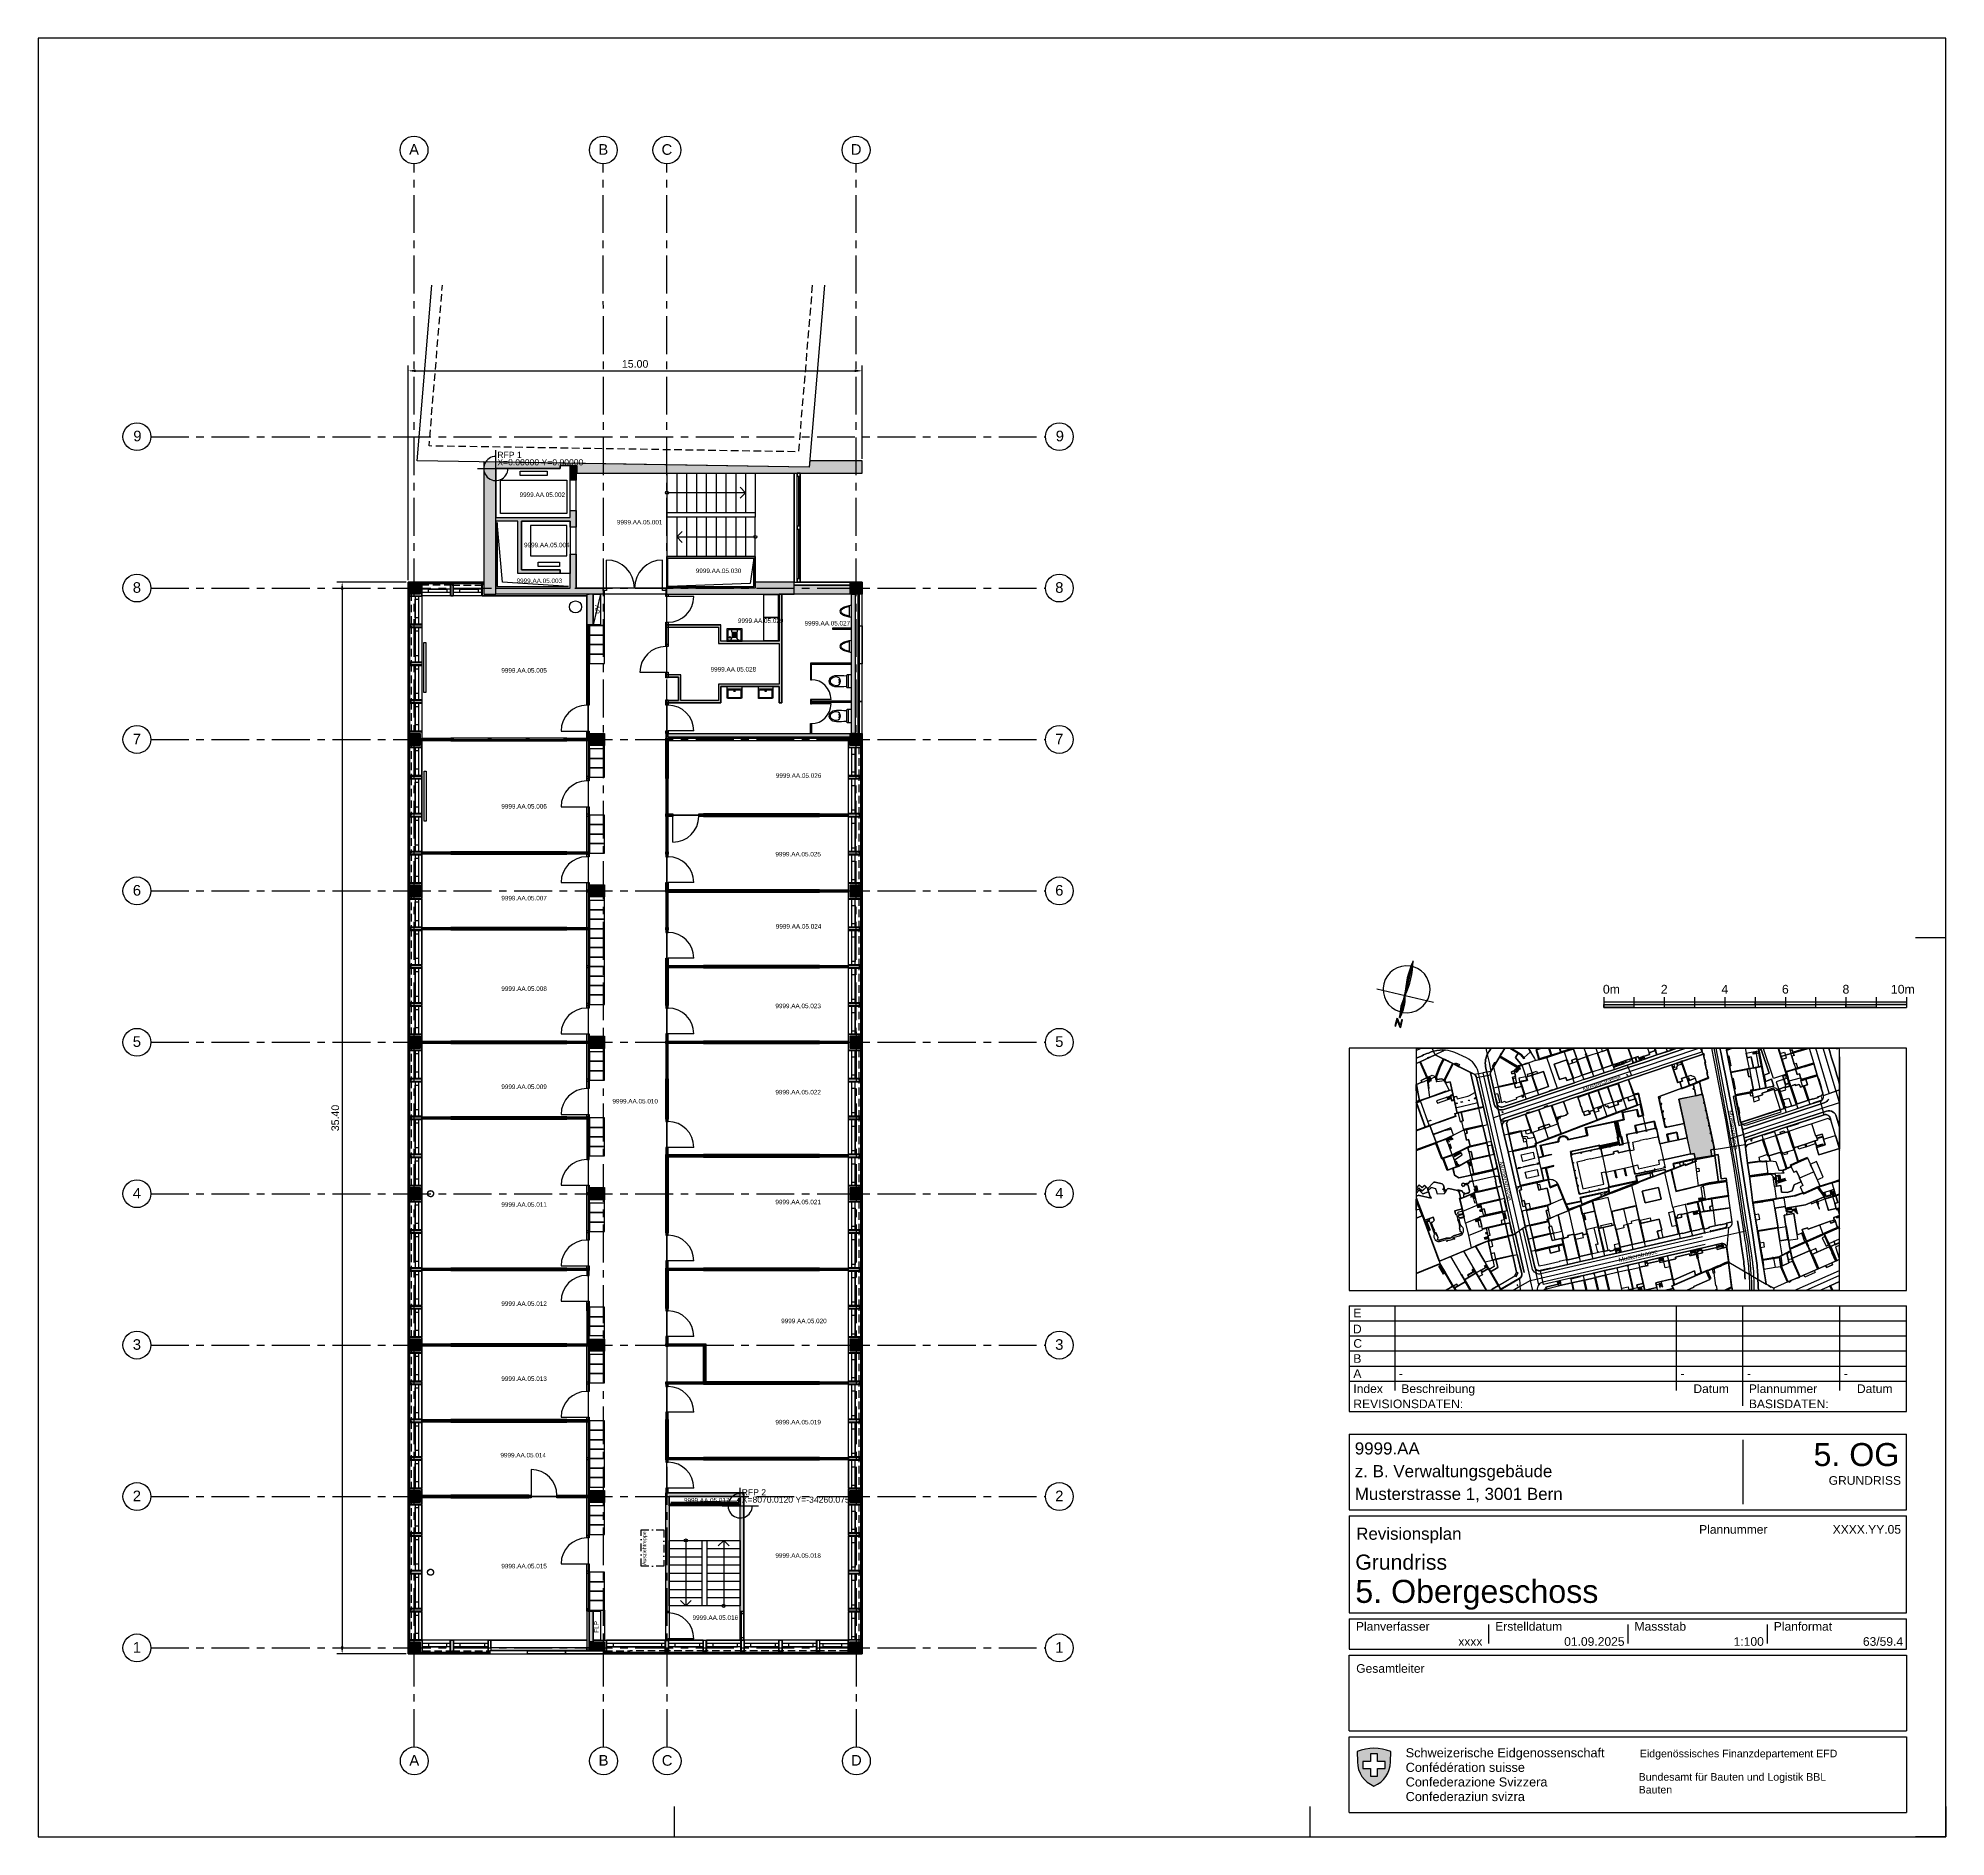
# Model space of a CAD drawing. Header units: millimetres. Extents: x -15114 to 47886, y -45189 to 14211.
import ezdxf
from ezdxf.enums import TextEntityAlignment as Align

# ---------------------------------------------------------------- set-up
doc = ezdxf.new("R2010")
doc.units = ezdxf.units.MM
doc.header["$LTSCALE"] = 1000
doc.header["$MEASUREMENT"] = 0
for name, pattern in [('MITTE', [2, 1.25, -0.25, 0.25, -0.25]), ('STRICHLINIE2', [0.375, 0.25, -0.125]), ('STRICHPUNKT2', [0.5, 0.25, -0.125, 0, -0.125])]:
    doc.linetypes.add(name, pattern=pattern)
for name, color, linetype in [('A_ARCHITEKTUR', 253, 'Continuous'), ('A_ELEKTRO', 150, 'Continuous'), ('A_HEIZUNG-KUEHLUNG', 1, 'Continuous'), ('A_LUEFTUNG', 4, 'Continuous'), ('A_SANITAER', 92, 'Continuous'), ('A_SCHRAFFUR', 8, 'Continuous'), ('R_AOID', 7, 'Continuous'), ('V_ACHSEN', 251, 'MITTE'), ('V_BEMASSUNG', 251, 'Continuous'), ('V_PLANLAYOUT', 252, 'Continuous'), ('V_REFERENZPUNKT', 30, 'Continuous'), ('V_TEXT', 253, 'Continuous')]:
    doc.layers.add(name, color=color, linetype=linetype)
for name, color, linetype, plot in [('R_GESCHOSSPOLYGON', 214, 'Continuous', False), ('R_RAUMPOLYGON', 210, 'Continuous', False), ('R_RAUMPOLYGON-ABZUG', 230, 'Continuous', False)]:
    doc.layers.add(name, color=color, linetype=linetype, plot=plot)
doc.styles.add('ARIAL', font='arial.ttf')
doc.dimstyles.get("Standard").update_dxf_attribs({"dimscale": 1000, "dimtxt": 0.25, "dimasz": 0.25, "dimexe": 0.18, "dimexo": 0.0625, "dimgap": 0.1, "dimtad": 1, "dimlfac": 0.001, "dimzin": 0, "dimdsep": 46, "dimtxsty": 'ARIAL', "dimcen": 0.09, "dimadec": 0, "dimazin": 0, "dimtfac": 1, "dimtofl": 0, "dimtmove": 0, "dimatfit": 3, "dimfxl": 1, "dimtolj": 1, "dimtzin": 0, "dimarcsym": 0})

msp = doc.modelspace()

# ---------------------------------------------------------------- texts
at = {"layer": 'A_ELEKTRO', "insert": (3429.099, -4802.453), "char_height": 150, "attachment_point": 7, "rotation": 90, "style": 'ARIAL'}
msp.add_mtext('UV', dxfattribs=at)
at = {"layer": 'R_AOID', "style": 'ARIAL'}
for s, p in [('9999.AA.05.002', (786.132, -942.165)), ('9999.AA.05.001', (3998.092, -1848.613)), ('9999.AA.05.004', (932.415, -2602.103)), ('9999.AA.05.003', (685.629, -3784.788)), ('9999.AA.05.030', (6603.79, -3454.675)), ('9999.AA.05.029', (7994.864, -5102.305)), ('9999.AA.05.027', (10197.409, -5186.627)), ('9999.AA.05.005', (182.117, -6742.249)), ('9999.AA.05.028', (7092.947, -6706.66)), ('9999.AA.05.026', (9246.628, -10215.984)), ('9999.AA.05.006', (182.117, -11232.234)), ('9999.AA.05.025', (9232.286, -12812.611)), ('9999.AA.05.007', (182.117, -14264.175)), ('9999.AA.05.024', (9246.625, -15195.983)), ('9999.AA.05.008', (182.117, -17253.581)), ('9999.AA.05.023', (9232.286, -17824.528)), ('9999.AA.05.009', (182.117, -20492.958)), ('9999.AA.05.022', (9232.286, -20671.187)), ('9999.AA.05.010', (3851.22, -20970.192)), ('9999.AA.05.011', (182.117, -24382.701)), ('9999.AA.05.021', (9232.286, -24299.438)), ('9999.AA.05.012', (182.117, -27654.934)), ('9999.AA.05.020', (9423.831, -28227.646)), ('9999.AA.05.013', (182.117, -30133.375)), ('9999.AA.05.019', (9232.286, -31568.74)), ('9999.AA.05.014', (153.013, -32659.435)), ('9999.AA.05.017', (6212.241, -34149.11)), ('9999.AA.05.018', (9232.286, -35973.949)), ('9999.AA.05.015', (182.117, -36323.43)), ('9999.AA.05.016', (6497.521, -38024.914))]:
    msp.add_text(s, height=150, dxfattribs=at).set_placement(p)
at = {"layer": 'V_ACHSEN', "linetype": 'Continuous', "char_height": 349.988, "attachment_point": 5, "style": 'ARIAL'}
for s, insert in [('{\\W1.000000;A}', (-2700.013, 10536.177)), ('{\\W1.000000;B}', (3550, 10536.177)), ('{\\W1.000000;C}', (5650.012, 10530.227)), ('{\\W1.000000;D}', (11900.025, 10536.177)), ('9', (-11836.275, 1069.318)), ('9', (18626.366, 1069.342)), ('8', (-11852.771, -3933.67)), ('8', (18609.87, -3933.646)), ('7', (-11852.771, -8933.682)), ('7', (18609.87, -8933.658)), ('6', (-11852.771, -13933.695)), ('6', (18609.87, -13933.671)), ('5', (-11852.771, -18930.033)), ('5', (18609.87, -18930.009)), ('4', (-11852.771, -23933.72)), ('4', (18609.87, -23933.696)), ('3', (-11852.771, -28933.032)), ('3', (18609.87, -28933.008)), ('2', (-11852.771, -33930.07)), ('2', (18609.87, -33930.046)), ('1', (-11852.771, -38933.757)), ('1', (18609.87, -38933.733)), ('{\\W1.000000;A}', (-2692.649, -42662.226)), ('{\\W1.000000;B}', (3557.363, -42662.226)), ('{\\W1.000000;C}', (5657.376, -42668.176)), ('{\\W1.000000;D}', (11907.388, -42662.226))]:
    msp.add_mtext(s, dxfattribs=dict(at, insert=insert))
at = {"layer": 'V_PLANLAYOUT', "style": 'ARIAL'}
for s, height, p in [('0m', 289.56, (36561.337, -17342.568)), ('10m', 289.56, (46071.478, -17342.568)), ('D', 285, (28306.664, -28561.46)), ('E', 285, (28319.864, -28028.077)), ('C', 285, (28319.864, -29037.659)), ('B', 285, (28319.864, -29535.159)), ('A', 285, (28319.864, -30035.159)), ('Index', 285, (28319.864, -30532.659)), ('-', 285, (29819.864, -30035.159)), ('Beschreibung', 285, (29904.341, -30532.659)), ('-', 285, (39119.864, -30035.159)), ('-', 285, (41319.864, -30035.159)), ('Plannummer', 285, (41381.696, -30532.659)), ('-', 285, (44519.864, -30035.159)), ('REVISIONSDATEN:', 285, (28319.864, -31032.659)), ('BASISDATEN:', 285, (41381.696, -31032.659)), ('9999.AA', 400, (28367.547, -32562.873)), ('z. B. Verwaltungsgebäude', 400, (28367.547, -33312.873)), ('Musterstrasse 1, 3001 Bern', 400, (28367.547, -34062.873)), ('Revisionsplan', 400, (28413.953, -35378.931)), ('Plannummer', 285, (39738.389, -35178.931)), ('Grundriss', 500, (28385.246, -36367.299)), ('5. Obergeschoss', 760, (28385.246, -37462.873)), ('Planverfasser', 285, (28404.341, -38381.409)), ('Erstelldatum', 285, (33004.341, -38381.409)), ('Massstab', 285, (37604.341, -38381.409)), ('Planformat', 285, (42204.341, -38381.409)), ('Gesamtleiter', 285, (28413.953, -39771.431))]:
    msp.add_text(s, height=height, dxfattribs=at).set_placement(p)
for s, height, p in [('2', 289.56, (38586.028, -17342.568)), ('4', 289.56, (40586.028, -17342.568)), ('6', 289.56, (42586.028, -17342.568)), ('8', 289.56, (44586.028, -17342.568)), ('Datum', 285, (40136.028, -30532.659)), ('Datum', 285, (45536.028, -30532.659))]:
    msp.add_text(s, height=height, dxfattribs=at).set_placement(p, align=Align.CENTER)
for rotation, p in [(18.63000042, (36523.254, -20297.306)), (278.27999993, (40856.905, -21847.558)), (282.96000036, (33347.765, -23535.121)), (12.96000036, (37723.364, -25993.474))]:
    msp.add_text('Musterstrasse', height=150, rotation=rotation, dxfattribs=at).set_placement(p, align=Align.MIDDLE_CENTER)
for s, height, p in [('5. OG', 760, (46348.084, -32944)), ('GRUNDRISS', 285, (46405.669, -33562.873)), ('XXXX.YY.05', 285, (46405.669, -35178.931)), ('xxxx', 285, (32581.699, -38881.409)), ('01.09.2025', 285, (37274.485, -38881.409)), ('1:100', 285, (41874.485, -38881.409)), ('63/59.4', 285, (46474.485, -38881.409))]:
    msp.add_text(s, height=height, dxfattribs=at).set_placement(p, align=Align.RIGHT)
at = {"layer": 'V_PLANLAYOUT', "linetype": 'Continuous', "style": 'ARIAL'}
for s, height, p in [('Schweizerische Eidgenossenschaft', 300, (30047.359, -42562.863)), ('Confédération suisse', 300, (30047.359, -43044.787)), ('Eidgenössisches Finanzdepartement EFD', 250, (37780.622, -42562.863)), ('Confederazione Svizzera', 300, (30047.359, -43526.711)), ('Bundesamt für Bauten und Logistik BBL', 250, (37741.629, -43335.207)), ('Confederaziun svizra', 300, (30047.359, -44008.634)), ('Bauten', 250, (37741.629, -43757.161))]:
    msp.add_text(s, height=height, dxfattribs=at).set_placement(p)
at = {"layer": 'V_REFERENZPUNKT', "style": 'ARIAL'}
for s, p in [('X=0.00000 Y=0.00000', (50.337, 102.876)), ('RFP 1', (50.337, 347.933)), ('X=8070.0120 Y=-34260.0750', (8120.349, -34157.199)), ('RFP 2', (8120.349, -33912.142))]:
    msp.add_text(s, height=203.2, rotation=0.00000001, dxfattribs=at).set_placement(p)
at = {"layer": 'V_TEXT', "insert": (4840.263, -36215.876), "char_height": 125, "attachment_point": 1, "rotation": 90, "line_spacing_factor": 1.102015, "style": 'ARIAL'}
msp.add_mtext('Ausziehtreppe', dxfattribs=at)
at = {"layer": 'V_TEXT', "insert": (3396.719, -38448.338), "char_height": 150, "attachment_point": 7, "rotation": 90, "style": 'ARIAL'}
msp.add_mtext('{\\W1.000000;FLP}', dxfattribs=at)

# ---------------------------------------------------------------- blocks, each defined once
blk = doc.blocks.new('*D0')
at = {"layer": 'Defpoints', "color": 0, "transparency": 16777216}
for p in [(12100, 3224), (12100, 250), (-2900, -3750)]:
    blk.add_point(p, dxfattribs=at)
at = {"layer": 'V_BEMASSUNG', "color": 0, "lineweight": -2, "transparency": 16777216}
for p, q in [((-2900, -3688), (-2900, 3404)), ((-2650, 3224), (11850, 3224)), ((12100, 313), (12100, 3404))]:
    blk.add_line(p, q, dxfattribs=at)
at = {"layer": 'V_BEMASSUNG', "color": 0, "transparency": 16777216}
for points in [[(-2650, 3266), (-2650, 3182), (-2900, 3224)], [(11850, 3266), (11850, 3182), (12100, 3224)]]:
    blk.add_solid(points, dxfattribs=at)
at = {"layer": 'V_BEMASSUNG', "color": 0, "transparency": 16777216, "insert": (4600, 3452), "char_height": 250, "attachment_point": 5, "style": 'ARIAL'}
blk.add_mtext('\\A1;15.00', dxfattribs=at)
blk = doc.blocks.new('*D1')
at = {"layer": 'Defpoints', "color": 0, "transparency": 16777216}
for p in [(-2900, -3750), (-5074, -39150), (-2900, -39150)]:
    blk.add_point(p, dxfattribs=at)
at = {"layer": 'V_BEMASSUNG', "color": 0, "lineweight": -2, "transparency": 16777216}
for p, q in [((-2963, -3750), (-5254, -3750)), ((-5074, -4000), (-5074, -38900)), ((-2963, -39150), (-5254, -39150))]:
    blk.add_line(p, q, dxfattribs=at)
at = {"layer": 'V_BEMASSUNG', "color": 0, "transparency": 16777216}
for points in [[(-5116, -4000), (-5033, -4000), (-5074, -3750)], [(-5116, -38900), (-5033, -38900), (-5074, -39150)]]:
    blk.add_solid(points, dxfattribs=at)
at = {"layer": 'V_BEMASSUNG', "color": 0, "transparency": 16777216, "insert": (-5302, -21450), "char_height": 250, "attachment_point": 5, "rotation": 90, "style": 'ARIAL'}
blk.add_mtext('\\A1;35.40', dxfattribs=at)

# ---------------------------------------------------------------- dimensions: what is measured, and where the dimension line sits
at = {"layer": 'V_BEMASSUNG'}
dim = msp.add_linear_dim(base=(12100.025, 3224.149), p1=(-2900.013, -3750), p2=(12100.025, 250.062), dimstyle='Standard', override={"dimfxl": 35, "dimfxlon": 1}, dxfattribs=at)
dim.commit()
dim.dimension.update_dxf_attribs({"geometry": '*D0', "text_midpoint": (4600.006, 3451.792)})
dim = msp.add_linear_dim(base=(-5074.487, -39150.088), p1=(-2900.013, -3750.001), p2=(-2900.025, -39150.088), angle=90, dimstyle='Standard', dxfattribs=at)
dim.commit()
dim.dimension.update_dxf_attribs({"geometry": '*D1', "text_midpoint": (-5302.216, -21450.045)})

# ---------------------------------------------------------------- hatches: boundary and pattern name
at = {"layer": 'A_SCHRAFFUR'}
h = msp.add_hatch(color=256, dxfattribs=at)
h.dxf.hatch_style = 1
h.paths.add_polyline_path([(0, 0), (2130, 0), (2130, 100), (2670, 100), (2670, -149.95), (12100.025, -149.95), (12100.025, 250.062), (10370.055, 250.062), (10352.9, 43.812), (-400.013, 214.481), (-400.013, -4150), (0, -4150)])
h = msp.add_hatch(color=256, dxfattribs=at)
h.dxf.hatch_style = 1
h.paths.add_polyline_path([(2450, -385), (2450, 79.999), (2650, 79.999), (2650, -385)])
h = msp.add_hatch(color=256, dxfattribs=at)
h.dxf.hatch_style = 1
h.paths.add_polyline_path([(0, -1614.988), (2450, -1614.988), (2450, -1385), (2650, -1385), (2650, -1935), (2450, -1935), (2450, -1735), (850.012, -1735), (850.012, -3349.988), (2130, -3349.988), (2130, -3470), (730, -3470), (730, -1735), (0, -1735)], flags=17)
h = msp.add_hatch(color=256, dxfattribs=at)
h.dxf.hatch_style = 1
h.paths.add_polyline_path([(0, -3950), (2450, -3950), (2450, -2835), (2650, -2835), (2650, -3950), (3550, -3950), (3550, -4150), (0, -4150)], flags=17)
h = msp.add_hatch(color=256, dxfattribs=at)
h.dxf.hatch_style = 1
h.paths.add_polyline_path([(-2500.013, -3750), (-2500.013, -4150), (-2900.013, -4150), (-2900.013, -3750)])
h = msp.add_hatch(color=256, dxfattribs=at)
h.dxf.hatch_style = 1
h.paths.add_polyline_path([(9850.037, -3750), (8570.037, -3750), (8570.037, -3950), (5610.012, -3950), (5610.012, -4150), (9850.037, -4150)], flags=17)
h = msp.add_hatch(color=256, dxfattribs=at)
h.dxf.hatch_style = 1
h.paths.add_polyline_path([(12100.025, -3749.988), (12100.025, -4149.988), (11700.025, -4149.988), (11700.025, -3749.988)])
msp.add_hatch(color=256, dxfattribs=at).paths.add_polyline_path([(3005, -4150), (3005, -5160.001), (3210, -5160.001), (3210, -4150)])
for points in [[(5690.012, -5240.075), (7350.025, -5240.075), (7350.025, -5780.088), (9360.025, -5780.088), (9360.025, -7120.063), (7350.025, -7120.063), (7350.025, -7660.076), (6110.025, -7660.076), (6110.025, -6810.063), (5690.012, -6810.063), (5690.012, -6890.075), (6030.012, -6890.075), (6030.025, -7660.076), (5690.012, -7660.076), (5690.012, -7740.075), (7430.025, -7740.075), (7430.025, -7200.075), (9360.025, -7200.075), (9360.025, -7740.075), (9440.025, -7740.075), (9440.025, -4150), (9360.025, -4150), (9360.025, -5700.075), (7430.025, -5700.075), (7430.025, -5160.076), (5690.012, -5160.076)], [(11870.024, -8749.975), (11870.024, -4149.988), (11750.025, -4149.988), (11750.025, -8749.963)], [(11700.025, -8750.001), (5690.012, -8750.001), (5690.012, -8870), (11700.025, -8870)], [(5730.012, -34260.075), (8070.012, -34260.075), (8070.012, -34200.075), (5730.012, -34200.075)], [(3210, -37740.088), (3089.987, -37740.088), (3089.987, -38750.088), (3210, -38750.088)]]:
    msp.add_hatch(color=256, dxfattribs=at).paths.add_polyline_path(points, flags=0)
h = msp.add_hatch(color=256, dxfattribs=at)
h.dxf.hatch_style = 1
h.paths.add_polyline_path([(11700.025, -4150), (9850.037, -4150), (9850.037, -3850), (11700.025, -3850)], flags=17)
h = msp.add_hatch(color=256, dxfattribs=at)
h.dxf.hatch_style = 1
h.paths.add_polyline_path([(-2500.013, -8750.013), (-2500.013, -9150.013), (-2900.013, -9150.013), (-2900.013, -8750.013)])
h = msp.add_hatch(color=256, dxfattribs=at)
h.dxf.hatch_style = 1
h.paths.add_polyline_path([(3590, -8750.013), (3590, -9150.013), (3090, -9150.013), (3090, -8750.013)])
h = msp.add_hatch(color=256, dxfattribs=at)
h.dxf.hatch_style = 1
h.paths.add_polyline_path([(12100.025, -8750), (12100.025, -9150), (11700.025, -9150), (11700.025, -8750)])
h = msp.add_hatch(color=256, dxfattribs=at)
h.dxf.hatch_style = 1
h.paths.add_polyline_path([(-2500.013, -13750.025), (-2500.013, -14150.025), (-2900.013, -14150.025), (-2900.013, -13750.025)])
h = msp.add_hatch(color=256, dxfattribs=at)
h.dxf.hatch_style = 1
h.paths.add_polyline_path([(3590, -13750.025), (3590, -14150.025), (3090, -14150.025), (3090, -13750.025)])
h = msp.add_hatch(color=256, dxfattribs=at)
h.dxf.hatch_style = 1
h.paths.add_polyline_path([(12100.025, -13750.013), (12100.025, -14150.013), (11700.025, -14150.013), (11700.025, -13750.013)])
h = msp.add_hatch(color=256, dxfattribs=at)
h.dxf.hatch_style = 1
h.paths.add_polyline_path([(-2500.013, -18750.038), (-2500.013, -19150.038), (-2900.013, -19150.038), (-2900.013, -18750.038)])
h = msp.add_hatch(color=256, dxfattribs=at)
h.dxf.hatch_style = 1
h.paths.add_polyline_path([(3590, -18750.038), (3590, -19150.038), (3090, -19150.038), (3090, -18750.038)])
h = msp.add_hatch(color=256, dxfattribs=at)
h.dxf.hatch_style = 1
h.paths.add_polyline_path([(12100.025, -18750.038), (12100.025, -19150.038), (11700.025, -19150.038), (11700.025, -18750.038)])
h = msp.add_hatch(color=256, dxfattribs=at)
h.dxf.hatch_style = 1
h.paths.add_polyline_path([(-2500.025, -23750.05), (-2500.025, -24150.05), (-2900.025, -24150.05), (-2900.025, -23750.05)])
h = msp.add_hatch(color=256, dxfattribs=at)
h.dxf.hatch_style = 1
h.paths.add_polyline_path([(3589.987, -23750.05), (3589.987, -24150.05), (3089.987, -24150.05), (3089.987, -23750.05)])
h = msp.add_hatch(color=256, dxfattribs=at)
h.dxf.hatch_style = 1
h.paths.add_polyline_path([(12100.012, -23750.05), (12100.012, -24150.05), (11700.012, -24150.05), (11700.012, -23750.05)])
h = msp.add_hatch(color=256, dxfattribs=at)
h.dxf.hatch_style = 1
h.paths.add_polyline_path([(-2500.025, -28750.063), (-2500.025, -29150.063), (-2900.025, -29150.063), (-2900.025, -28750.063)])
h = msp.add_hatch(color=256, dxfattribs=at)
h.dxf.hatch_style = 1
h.paths.add_polyline_path([(3589.987, -28750.063), (3589.987, -29150.063), (3089.987, -29150.063), (3089.987, -28750.063)])
h = msp.add_hatch(color=256, dxfattribs=at)
h.dxf.hatch_style = 1
h.paths.add_polyline_path([(12100.012, -28750.063), (12100.012, -29150.063), (11700.012, -29150.063), (11700.012, -28750.063)])
h = msp.add_hatch(color=256, dxfattribs=at)
h.dxf.hatch_style = 1
h.paths.add_polyline_path([(-2500.025, -33750.075), (-2500.025, -34150.075), (-2900.025, -34150.075), (-2900.025, -33750.075)])
h = msp.add_hatch(color=256, dxfattribs=at)
h.dxf.hatch_style = 1
h.paths.add_polyline_path([(3589.987, -33750.075), (3589.987, -34150.075), (3089.987, -34150.075), (3089.987, -33750.075)])
h = msp.add_hatch(color=256, dxfattribs=at)
h.dxf.hatch_style = 1
h.paths.add_polyline_path([(5730.012, -33950.075), (5730.012, -37745.088), (5610.012, -37745.088), (5610, -33830.063), (8190.025, -33830.063), (8190.025, -37745.088), (8070.012, -37745.088), (8070.012, -33950.075)])
h = msp.add_hatch(color=256, dxfattribs=at)
h.dxf.hatch_style = 1
h.paths.add_polyline_path([(12100.012, -33750.075), (12100.012, -34150.075), (11700.012, -34150.075), (11700.012, -33750.075)])
h = msp.add_hatch(color=256, dxfattribs=at)
h.dxf.hatch_style = 1
h.paths.add_polyline_path([(-2500.025, -38750.088), (-2500.025, -39150.088), (-2900.025, -39150.088), (-2900.025, -38750.088)])
h = msp.add_hatch(color=256, dxfattribs=at)
h.dxf.hatch_style = 1
h.paths.add_polyline_path([(3589.987, -38750.088), (3589.987, -39050.088), (3089.987, -39050.088), (3089.987, -38750.088)])
h = msp.add_hatch(color=256, dxfattribs=at)
h.dxf.hatch_style = 1
h.paths.add_polyline_path([(12100.012, -38750.088), (12100.012, -39150.088), (11700.012, -39150.088), (11700.012, -38750.088)])
at = {"layer": 'V_PLANLAYOUT'}
h = msp.add_hatch(color=256, dxfattribs=at)
h.paths.add_polyline_path([(37586.028, -17706.168), (37586.028, -17798.824), (36586.028, -17798.824), (36586.028, -17706.168)])
h.paths.add_polyline_path([(38586.028, -17613.511), (38586.028, -17706.168), (37586.028, -17706.168), (37586.028, -17613.511)], flags=0)
h.paths.add_polyline_path([(38586.028, -17798.824), (38586.028, -17706.168), (39586.028, -17706.168), (39586.028, -17798.824)], flags=0)
h.paths.add_polyline_path([(39586.028, -17706.168), (39586.028, -17613.511), (40586.028, -17613.511), (40586.028, -17706.168)], flags=0)
h.paths.add_polyline_path([(41586.028, -17706.168), (41586.028, -17798.824), (40586.028, -17798.824), (40586.028, -17706.168)], flags=0)
h = msp.add_hatch(color=256, dxfattribs=at)
h.paths.add_polyline_path([(41586.028, -17706.168), (41586.028, -17613.511), (42586.028, -17613.511), (42586.028, -17706.168)])
h.paths.add_polyline_path([(43586.028, -17706.168), (43586.028, -17798.824), (42586.028, -17798.824), (42586.028, -17706.168)], flags=0)
h.paths.add_polyline_path([(43586.028, -17706.168), (43586.028, -17613.511), (44586.028, -17613.511), (44586.028, -17706.168)], flags=0)
h = msp.add_hatch(color=256, dxfattribs=at)
h.paths.add_polyline_path([(45586.028, -17706.168), (45586.028, -17798.824), (44586.028, -17798.824), (44586.028, -17706.168)])
h.paths.add_polyline_path([(45586.028, -17706.168), (45586.028, -17613.511), (46586.028, -17613.511), (46586.028, -17706.168)], flags=0)
h = msp.add_hatch(color=256, dxfattribs=at)
h.dxf.hatch_style = 1
h.paths.add_polyline_path([(39071.519, -20833.403), (39854.834, -20663.817), (40245.896, -22478.36), (40120.03, -22505.331), (40159.965, -22695.335), (39611.991, -22789.285), (39576.553, -22622.079), (39461.864, -22647.376), (39459.115, -22635.271)])
at = {"layer": 'V_PLANLAYOUT', "true_color": 0xff0000}
h = msp.add_hatch(color=1, dxfattribs=at)
h.paths.add_polyline_path([(28885.608, -42704.847), (28632.477, -42704.847), (28632.477, -42819.35), (28632.477, -42933.853), (28885.608, -42933.853), (28885.608, -43186.984), (29000.111, -43186.984), (29114.614, -43186.984), (29114.614, -42933.853), (29367.744, -42933.853), (29367.744, -42819.35), (29367.744, -42704.847), (29114.614, -42704.847), (29114.614, -42451.717), (29000.111, -42451.717), (28885.608, -42451.717)], flags=16)
edge = h.paths.add_edge_path()
edge.add_arc((29000.111, -43806.733), 1542.411, 68.97405835, 111.02594165)
edge.add_line((28446.708, -42367.019), (28451.078, -42712.071))
edge.add_arc((29324.984, -42701.003), 873.976, 180.72560765, 248.17832431)
edge.add_arc((28675.237, -42701.003), 873.976, 291.82167569, 359.27439235)
edge.add_line((29549.143, -42712.071), (29553.513, -42367.019))

# ---------------------------------------------------------------- linework, layer by layer
at = {"layer": 'A_ARCHITEKTUR'}
for p, q in [((5610.012, -5880), (5610.012, -5160.076)), ((5610.012, -5160.076), (7430.025, -5160.076)), ((5610.012, -5240.075), (7350.025, -5240.075)), ((5690.012, -5160.076), (5690.012, -5880))]:
    msp.add_line(p, q, dxfattribs=at)
at = {"layer": 'A_ARCHITEKTUR', "flags": 128}
for points in [[(10852.475, 6050.025), (10352.9, 43.812), (-2596.075, 249.337), (-2115.038, 6050.025)], [(-2855.013, -4160.001), (-2855.013, -4205.001), (-2445.013, -4205.001), (-2445.013, -3795.001), (-2490.013, -3795.001)], [(-1470.013, -3795), (-1490.013, -3795), (-1490.013, -4205), (-1410.013, -4205), (-1410.013, -3795), (-1430.013, -3795)], [(-2855.013, -5180.075), (-2855.013, -5160.075), (-2445.013, -5160.075), (-2445.013, -5240.075), (-2855.013, -5240.075), (-2855.013, -5220.075)], [(-2855.013, -6430.075), (-2855.013, -6410.075), (-2445.013, -6410.075), (-2445.013, -6490.075), (-2855.013, -6490.075), (-2855.013, -6470.075)], [(-2855.013, -7680.075), (-2855.013, -7660.075), (-2445.013, -7660.075), (-2445.013, -7740.075), (-2855.013, -7740.075), (-2855.013, -7720.075)], [(-2855.013, -8740.013), (-2855.013, -8695.013), (-2445.013, -8695.013), (-2445.013, -9205.013), (-2855.013, -9205.013), (-2855.013, -9160.013)], [(11665.024, -8990.013), (11645.025, -8990.013), (11645.025, -9205.001), (12055.025, -9205.001), (12055.025, -9160.001)], [(-2855.013, -10180.075), (-2855.013, -10160.075), (-2445.013, -10160.075), (-2445.013, -10240.075), (-2855.013, -10240.075), (-2855.013, -10220.075)], [(12055.025, -10220.075), (12055.025, -10240.075), (11645.025, -10240.075), (11645.025, -10160.075), (12055.025, -10160.075), (12055.025, -10180.075)], [(-2855.013, -11430.075), (-2855.013, -11410.075), (-2445.013, -11410.075), (-2445.013, -11490.075), (-2855.013, -11490.075), (-2855.013, -11470.075)], [(12055.025, -11470.075), (12055.025, -11490.075), (11645.025, -11490.075), (11645.025, -11410.075), (12055.025, -11410.075), (12055.025, -11430.075)], [(-2855.013, -12680.075), (-2855.013, -12660.075), (-2445.013, -12660.075), (-2445.013, -12740.075), (-2855.013, -12740.075), (-2855.013, -12720.075)], [(12055.025, -12720.075), (12055.025, -12740.075), (11645.025, -12740.075), (11645.025, -12660.075), (12055.025, -12660.075), (12055.025, -12680.075)], [(-2855.013, -13740.025), (-2855.013, -13695.025), (-2445.013, -13695.025), (-2445.013, -14205.025), (-2855.013, -14205.025), (-2855.013, -14160.025)], [(12055.025, -14160.013), (12055.025, -14205.013), (11645.025, -14205.013), (11645.025, -13695.013), (12055.025, -13695.013), (12055.025, -13740.013)], [(-2855.013, -15180.075), (-2855.013, -15160.075), (-2445.013, -15160.075), (-2445.013, -15240.075), (-2855.013, -15240.075), (-2855.013, -15220.075)], [(12055.025, -15220.075), (12055.025, -15240.075), (11645.025, -15240.075), (11645.025, -15160.075), (12055.025, -15160.075), (12055.025, -15180.075)], [(-2855.013, -16430.075), (-2855.013, -16410.075), (-2445.013, -16410.075), (-2445.013, -16490.075), (-2855.013, -16490.075), (-2855.013, -16470.075)], [(12055.025, -16470.075), (12055.025, -16490.075), (11645.025, -16490.075), (11645.025, -16410.075), (12055.025, -16410.075), (12055.025, -16430.075)], [(-2855.013, -17680.075), (-2855.013, -17660.075), (-2445.013, -17660.075), (-2445.013, -17740.075), (-2855.013, -17740.075), (-2855.013, -17720.075)], [(12055.025, -17720.075), (12055.025, -17740.075), (11645.025, -17740.075), (11645.025, -17660.075), (12055.025, -17660.075), (12055.025, -17680.075)], [(-2855.013, -18740.038), (-2855.013, -18695.038), (-2445.013, -18695.038), (-2445.013, -19205.038), (-2855.013, -19205.038), (-2855.013, -19160.038)], [(12055.025, -19160.038), (12055.025, -19205.038), (11645.025, -19205.038), (11645.025, -18695.038), (12055.025, -18695.038), (12055.025, -18740.038)], [(-2855.013, -20180.075), (-2855.013, -20160.075), (-2445.013, -20160.075), (-2445.013, -20240.075), (-2855.013, -20240.075), (-2855.013, -20220.075)], [(12055.025, -20220.075), (12055.025, -20240.075), (11645.025, -20240.075), (11645.025, -20160.075), (12055.025, -20160.075), (12055.025, -20180.075)], [(-2855.025, -21430.075), (-2855.025, -21410.075), (-2445.025, -21410.075), (-2445.025, -21490.075), (-2855.025, -21490.075), (-2855.025, -21470.075)], [(12055.012, -21470.075), (12055.012, -21490.075), (11645.012, -21490.075), (11645.012, -21410.075), (12055.012, -21410.075), (12055.012, -21430.075)], [(-2855.025, -22680.075), (-2855.025, -22660.075), (-2445.025, -22660.075), (-2445.025, -22740.075), (-2855.025, -22740.075), (-2855.025, -22720.075)], [(12055.012, -22720.075), (12055.012, -22740.075), (11645.012, -22740.075), (11645.012, -22660.075), (12055.012, -22660.075), (12055.012, -22680.075)], [(-2855.025, -23740.05), (-2855.025, -23695.05), (-2445.025, -23695.05), (-2445.025, -24205.05), (-2855.025, -24205.05), (-2855.025, -24160.05)], [(12055.012, -24160.05), (12055.012, -24205.05), (11645.012, -24205.05), (11645.012, -23695.05), (12055.012, -23695.05), (12055.012, -23740.05)], [(-2855.025, -25180.075), (-2855.025, -25160.075), (-2445.025, -25160.075), (-2445.025, -25240.075), (-2855.025, -25240.075), (-2855.025, -25220.075)], [(12055.012, -25220.075), (12055.012, -25240.075), (11645.012, -25240.075), (11645.012, -25160.075), (12055.012, -25160.075), (12055.012, -25180.075)], [(-2855.025, -26430.075), (-2855.025, -26410.075), (-2445.025, -26410.075), (-2445.025, -26490.075), (-2855.025, -26490.075), (-2855.025, -26470.075)], [(12055.012, -26470.075), (12055.012, -26490.075), (11645.012, -26490.075), (11645.012, -26410.075), (12055.012, -26410.075), (12055.012, -26430.075)], [(-2855.025, -27680.075), (-2855.025, -27660.075), (-2445.025, -27660.075), (-2445.025, -27740.075), (-2855.025, -27740.075), (-2855.025, -27720.075)], [(12055.012, -27720.075), (12055.012, -27740.075), (11645.012, -27740.075), (11645.012, -27660.075), (12055.012, -27660.075), (12055.012, -27680.075)], [(-2855.025, -28740.063), (-2855.025, -28695.063), (-2445.025, -28695.063), (-2445.025, -29205.063), (-2855.025, -29205.063), (-2855.025, -29160.063)], [(12055.012, -29160.063), (12055.012, -29205.063), (11645.012, -29205.063), (11645.012, -28695.063), (12055.012, -28695.063), (12055.012, -28740.063)], [(-2855.025, -30180.075), (-2855.025, -30160.075), (-2445.025, -30160.075), (-2445.025, -30240.075), (-2855.025, -30240.075), (-2855.025, -30220.075)], [(12055.012, -30220.075), (12055.012, -30240.075), (11645.012, -30240.075), (11645.012, -30160.075), (12055.012, -30160.075), (12055.012, -30180.075)], [(-2855.025, -31430.075), (-2855.025, -31410.075), (-2445.025, -31410.075), (-2445.025, -31490.075), (-2855.025, -31490.075), (-2855.025, -31470.075)], [(12055.012, -31470.075), (12055.012, -31490.075), (11645.012, -31490.075), (11645.012, -31410.075), (12055.012, -31410.075), (12055.012, -31430.075)], [(-2855.025, -32680.075), (-2855.025, -32660.075), (-2445.025, -32660.075), (-2445.025, -32740.075), (-2855.025, -32740.075), (-2855.025, -32720.075)], [(12055.012, -32720.075), (12055.012, -32740.075), (11645.012, -32740.075), (11645.012, -32660.075), (12055.012, -32660.075), (12055.012, -32680.075)], [(-2855.025, -33740.075), (-2855.025, -33695.075), (-2445.025, -33695.075), (-2445.025, -34205.075), (-2855.025, -34205.075), (-2855.025, -34160.075)], [(12055.012, -34160.075), (12055.012, -34205.075), (11645.012, -34205.075), (11645.012, -33695.075), (12055.012, -33695.075), (12055.012, -33740.075)], [(-2855.025, -35180.075), (-2855.025, -35160.075), (-2445.025, -35160.075), (-2445.025, -35240.075), (-2855.025, -35240.075), (-2855.025, -35220.075)], [(12055.012, -35220.075), (12055.012, -35240.075), (11645.012, -35240.075), (11645.012, -35160.075), (12055.012, -35160.075), (12055.012, -35180.075)], [(-2855.025, -36430.075), (-2855.025, -36410.075), (-2445.025, -36410.075), (-2445.025, -36490.075), (-2855.025, -36490.075), (-2855.025, -36470.075)], [(12055.012, -36470.075), (12055.012, -36490.075), (11645.012, -36490.075), (11645.012, -36410.075), (12055.012, -36410.075), (12055.012, -36430.075)], [(-2855.025, -37680.075), (-2855.025, -37660.075), (-2445.025, -37660.075), (-2445.025, -37740.075), (-2855.025, -37740.075), (-2855.025, -37720.075)], [(12055.012, -37720.075), (12055.012, -37740.075), (11645.012, -37740.075), (11645.012, -37660.075), (12055.012, -37660.075), (12055.012, -37680.075)], [(-2855.025, -38740.088), (-2855.025, -38695.088), (-2445.025, -38695.088), (-2445.025, -39105.088), (-2490.025, -39105.088)], [(-1470.025, -39105.088), (-1490.025, -39105.088), (-1490.025, -38695.088), (-1410.025, -38695.088), (-1410.025, -39105.088), (-1430.025, -39105.088)], [(-220.025, -39105.088), (-240.025, -39105.088), (-240.025, -38695.088), (-160.025, -38695.088), (-160.025, -39050.088), (-180.026, -39050.088)], [(3209.987, -38740.088), (3209.987, -38695.088), (3644.987, -38695.088), (3644.987, -39105.088), (3599.987, -39105.088)], [(5630, -39105.088), (5610, -39105.088), (5610, -38695.088), (5690, -38695.088), (5690, -39105.088), (5670, -39105.088)], [(6880.012, -39105.088), (6860.012, -39105.088), (6860.012, -38695.088), (6940.012, -38695.088), (6940.012, -39105.088), (6920.012, -39105.088)], [(8130.012, -39105.088), (8110.012, -39105.088), (8110.012, -38695.088), (8190.012, -38695.088), (8190.012, -39105.088), (8170.012, -39105.088)], [(9380.012, -39105.088), (9360.012, -39105.088), (9360.012, -38695.088), (9440.012, -38695.088), (9440.012, -39105.088), (9420.012, -39105.088)], [(10630.012, -39105.088), (10610.012, -39105.088), (10610.012, -38695.088), (10690.012, -38695.088), (10690.012, -39105.088), (10670.012, -39105.088)], [(12055.012, -38740.088), (12055.012, -38695.088), (11645.012, -38695.088), (11645.012, -39105.088), (11690.012, -39105.088)]]:
    msp.add_lwpolyline(points, dxfattribs=at)
at = {"layer": 'A_ARCHITEKTUR', "linetype": 'STRICHLINIE2', "flags": 128}
msp.add_lwpolyline([(10451.062, 6050.025), (9993.587, 549.575), (-2203.926, 743.162), (-1763.85, 6050.025)], dxfattribs=at)
at = {"layer": 'A_ARCHITEKTUR', "flags": 128}
for points in [[(0, 0), (2130, 0), (2130, 100), (2670, 100), (2670, -149.95), (12100.025, -149.95), (12100.025, 250.062), (10370.055, 250.062), (10352.9, 43.812), (-400.013, 214.481), (-400.013, -4150), (0, -4150), (0, 0)], [(2450, -385), (2450, 79.999), (2650, 79.999), (2650, -385)], [(0, -1614.988), (2450, -1614.988), (2450, -1385), (2650, -1385), (2650, -1935), (2450, -1935), (2450, -1735), (850.012, -1735), (850.012, -3349.988), (2130, -3349.988), (2130, -3470), (730, -3470), (730, -1735), (0, -1735)], [(8570.037, -1610), (5650.012, -1610), (5650.012, -1450), (8570.037, -1450)], [(0, -3950), (2450, -3950), (2450, -2835), (2650, -2835), (2650, -3950), (3550, -3950), (3550, -4150), (0, -4150)]]:
    msp.add_lwpolyline(points, close=True, dxfattribs=at)
at = {"layer": 'A_ARCHITEKTUR'}
for points in [[(2349.999, -384.988), (2349.999, -1484.988), (150, -1484.988), (150, -384.988)], [(1700, -84.988), (1700, -234.988), (800, -234.988), (800, -84.988)], [(10050.037, -150.463), (10050.037, -3750.001), (9950.037, -3750.001), (9950.037, -150.463)], [(50, -1784.988), (49.987, -3899.975), (2400, -3899.975), (219.787, -3753.488), (50, -1784.988)], [(1150, -2885), (2349.999, -2885), (2349.999, -1885), (1150, -1885)], [(10050.037, -2000.488), (10050.037, -1900.488), (9950.037, -1900.488), (9950.037, -2000.488)], [(1400, -3092.488), (2099.999, -3092.488), (2099.999, -3242.488), (1400, -3242.488)], [(5700.012, -3900), (8520.037, -3900), (8520.05, -2960), (8404.987, -3798.901), (5700.012, -3900)], [(-2500.013, -3750), (-2500.013, -4150), (-2900.013, -4150), (-2900.013, -3750)], [(-1450.013, -3795), (-2500.013, -3795), (-2500.013, -3750), (-1450.013, -3750)], [(-2500.013, -3795), (-2380.013, -3795), (-2380.013, -3750), (-2500.013, -3750)], [(-1570.013, -3785), (-2380.013, -3785), (-2380.013, -3760), (-1570.013, -3760)], [(-400.013, -3795.001), (-1450.013, -3795.001), (-1450.013, -3750.001), (-400.013, -3750.001)], [(-1450.013, -3795.001), (-1330.013, -3795.001), (-1330.013, -3750.001), (-1450.013, -3750.001)], [(-520.013, -3785.001), (-1330.013, -3785.001), (-1330.013, -3760), (-520.013, -3760)], [(9850.037, -3750), (8570.037, -3750), (8570.037, -3950), (5610.012, -3950), (5610.012, -4150), (9850.037, -4150)], [(11700.025, -3750.001), (11700.025, -3850), (9850.037, -3850), (9850.037, -3750.001)], [(10050.037, -3750.001), (10050.037, -3650), (9950.037, -3650), (9950.037, -3750.001)], [(12100.025, -3749.988), (12100.025, -4149.988), (11700.025, -4149.988), (11700.025, -3749.988)], [(-2855.013, -4150.012), (-2855.013, -5200.013), (-2900.013, -5200.013), (-2900.013, -4150.012)], [(-2865.013, -4270.013), (-2865.013, -5080.012), (-2890.013, -5080.012), (-2890.013, -4270.013)], [(-2445.013, -4220.013), (-2445.013, -5145.013), (-2855.013, -5145.013), (-2855.013, -4220.013)], [(-2555.013, -4315.013), (-2555.013, -4935.012), (-2665.013, -4935.012), (-2665.013, -4315.013)], [(-1505.013, -4205), (-2430.013, -4205), (-2430.013, -3795), (-1505.013, -3795)], [(-1615.013, -4095), (-2220.013, -4095), (-2220.013, -3985), (-1615.013, -3985)], [(-470.013, -4205.001), (-1395.013, -4205.001), (-1395.013, -3795.001), (-470.013, -3795.001)], [(-580.013, -4095), (-1185.013, -4095), (-1185.013, -3985), (-580.013, -3985)], [(3005, -5160.001), (3210, -5160.001), (3210, -4150), (3005, -4150)], [(5690.012, -4150), (5690.012, -4230), (5610.012, -4230), (5610.012, -4150)], [(9360.025, -7120.063), (7350.025, -7120.063), (7350.025, -7660.076), (6110.025, -7660.076), (6110.025, -6810.063), (5690.012, -6810.063), (5690.012, -6890.075), (6030.012, -6890.075), (6030.025, -7660.076), (5690.012, -7660.076), (5690.012, -7740.075), (7430.025, -7740.075), (7430.025, -7200.075), (9360.025, -7200.075), (9360.025, -7740.075), (9440.025, -7740.075), (9440.025, -4150), (9360.025, -4150), (9360.025, -5700.075), (7430.025, -5700.075), (7430.025, -5160.076), (5690.012, -5160.076), (5690.012, -5240.075), (7350.025, -5240.075), (7350.025, -5780.088), (9360.025, -5780.088)], [(8840.025, -4925.038), (9340.025, -4925.038), (9340.025, -4170.001), (8840.025, -4170.001)], [(11700.025, -4150), (9850.037, -4150), (9850.037, -3850), (11700.025, -3850)], [(11870.024, -8749.975), (11750.025, -8749.963), (11750.025, -4149.975), (11870.024, -4149.988)], [(12000.025, -8749.988), (11970.025, -8749.975), (11970.025, -4149.963), (12000.025, -4149.975)], [(12100.025, -4149.988), (12000.025, -4149.975), (12000.025, -5200.063), (12100.025, -5200.075)], [(9340.025, -4925.038), (8840.025, -4925.038), (8840.025, -5680.075), (9340.025, -5680.075)], [(-2855.013, -5200.013), (-2855.013, -5080.012), (-2900.013, -5080.012), (-2900.013, -5200.013)], [(-2855.013, -5200.075), (-2855.013, -6450.075), (-2900.013, -6450.075), (-2900.013, -5200.075)], [(-2865.013, -5320.075), (-2865.013, -6330.075), (-2890.013, -6330.075), (-2890.013, -5320.075)], [(-2445.013, -5255.075), (-2445.013, -6395.075), (-2855.013, -6395.075), (-2855.013, -5255.075)], [(-2555.013, -5365.075), (-2555.013, -6185.075), (-2665.013, -6185.075), (-2665.013, -5365.075)], [(3085, -5160.076), (3085, -6490.075), (3005, -6490.075), (3005, -5160.076)], [(3090, -5502.575), (3590, -5502.575), (3590, -5190.075), (3090, -5190.075)], [(3090, -5815.075), (3590, -5815.075), (3590, -5502.575), (3090, -5502.575)], [(5690.012, -5080.001), (5690.012, -5160.001), (5610.012, -5160.001), (5610.012, -5080.001)], [(11120.024, -5277.538), (11120.024, -5307.538), (11750.025, -5307.538), (11750.025, -5277.538)], [(12100.025, -5200.075), (12100.025, -6450.075), (12000.025, -6450.063), (12000.025, -5200.063)], [(3090, -6127.575), (3590, -6127.575), (3590, -5815.075), (3090, -5815.075)], [(3590, -6127.575), (3090, -6127.575), (3090, -6440.075), (3590, -6440.075)], [(5690.012, -5800), (5690.012, -5880), (5610.012, -5880), (5610.012, -5800)], [(-2855.013, -6450.075), (-2855.013, -6330.075), (-2900.013, -6330.075), (-2900.013, -6450.075)], [(-2855.013, -6450.075), (-2855.013, -7700.075), (-2900.013, -7700.075), (-2900.013, -6450.075)], [(-2865.013, -6570.075), (-2865.013, -7580.075), (-2890.013, -7580.075), (-2890.013, -6570.075)], [(-2445.013, -6505.075), (-2445.013, -7645.075), (-2855.013, -7645.075), (-2855.013, -6505.075)], [(-2555.013, -6615.075), (-2555.013, -7435.075), (-2665.013, -7435.075), (-2665.013, -6615.075)], [(5690.012, -6730), (5690.012, -6910.001), (5610.012, -6910.001), (5610.012, -6730)], [(11750.025, -6465.076), (11750.025, -6435.075), (10390.025, -6435.075), (10390.025, -6975.075), (10420.037, -6975.075), (10420.037, -6465.076)], [(12000.025, -6450.063), (12000.025, -7700.063), (12100.025, -7700.075), (12100.025, -6450.075)], [(-2855.013, -7700.075), (-2855.013, -7580.075), (-2900.013, -7580.075), (-2900.013, -7700.075)], [(-2855.013, -7700.013), (-2855.013, -8750.013), (-2900.013, -8750.013), (-2900.013, -7700.013)], [(-2865.013, -7820.013), (-2865.013, -8630.013), (-2890.013, -8630.013), (-2890.013, -7820.013)], [(-2445.013, -7755.013), (-2445.013, -8680.013), (-2855.013, -8680.013), (-2855.013, -7755.013)], [(-2555.013, -7865.013), (-2555.013, -8470.013), (-2665.013, -8470.013), (-2665.013, -7865.013)], [(3085, -7660.076), (3085, -7740.075), (3005, -7740.075), (3005, -7660.076)], [(3085, -7740.075), (3085, -7820.075), (3005, -7820.075), (3005, -7740.075)], [(5690.012, -7640.013), (5690.012, -7820.013), (5610.012, -7820.013), (5610.012, -7640.013)], [(11750.025, -7715.076), (11750.025, -7685.075), (10420.037, -7685.075), (10420.037, -7625.076), (10390.025, -7625.076), (10390.025, -7775.075), (10420.037, -7775.075), (10420.037, -7715.076)], [(12100.025, -8750.001), (12100.025, -7700.075), (12000.025, -7700.063), (12000.025, -8749.988)], [(-2855.013, -8750.013), (-2855.013, -8630.013), (-2900.013, -8630.013), (-2900.013, -8750.013)], [(-2500.013, -8750.013), (-2500.013, -9150.013), (-2900.013, -9150.013), (-2900.013, -8750.013)], [(3085, -8670.076), (3085, -8990.05), (3005.012, -8990.05), (3005.012, -8670.076)], [(3590, -8750.013), (3590, -9150.013), (3090, -9150.013), (3090, -8750.013)], [(5690.012, -8870), (5690.012, -8750.001), (11700.025, -8750.001), (11700.025, -8870)], [(10390.025, -8750.001), (10390.025, -8425.075), (10420.037, -8425.075), (10420.037, -8750.001)], [(12100.025, -8750), (12100.025, -9150), (11700.025, -9150), (11700.025, -8750)], [(-2855.013, -9150.025), (-2855.013, -10200.026), (-2900.013, -10200.026), (-2900.013, -9150.025)], [(-2865.013, -9270.026), (-2865.013, -10080.025), (-2890.013, -10080.025), (-2890.013, -9270.026)], [(-2445.013, -9220.026), (-2445.013, -10145.026), (-2855.013, -10145.026), (-2855.013, -9220.026)], [(-2555.013, -9315.026), (-2555.013, -9935.025), (-2665.013, -9935.025), (-2665.013, -9315.026)], [(-1410.013, -8910.013), (-1410.013, -8990.013), (-2440.013, -8990.013), (-2440.013, -8910.013)], [(-1490.013, -8910.013), (-1490.013, -8990.013), (-160.013, -8990.013), (-160.013, -8910.013)], [(-1410.013, -8910.013), (-1410.013, -8990.013), (-1490.013, -8990.013), (-1490.013, -8910.013)], [(-240.013, -8910.013), (-240.013, -8990.013), (1089.987, -8990.013), (1089.987, -8910.013)], [(1009.987, -8910.013), (1009.987, -8990.013), (2339.987, -8990.013), (2339.987, -8910.013)], [(2259.987, -8990.013), (2259.987, -8910.013), (3085, -8910.013), (3085, -8990.013)], [(3085, -8910.076), (3085, -8990.075), (3005, -8990.075), (3005, -8910.076)], [(3090, -9575.075), (3590, -9575.075), (3590, -9262.575), (3090, -9262.575)], [(5690.012, -8910.013), (5690.012, -10240.075), (5610.012, -10240.075), (5610.012, -8910.013)], [(9440.025, -8910.013), (9440.025, -8990.013), (8110.025, -8990.013), (8110.025, -8910.013)], [(10690.025, -8910.013), (10690.025, -8990.013), (9360.025, -8990.013), (9360.025, -8910.013)], [(11695.025, -8910.013), (11695.025, -8990.013), (10610.025, -8990.013), (10610.025, -8910.013)], [(11695.025, -8910.013), (11695.025, -8990.013), (11615.025, -8990.013), (11615.025, -8910.013)], [(11645.025, -10145), (11645.025, -9220), (12055.025, -9220), (12055.025, -10145)], [(11755.025, -10035), (11755.025, -9430), (11865.025, -9430), (11865.025, -10035)], [(12055.025, -10200), (12055.025, -9150), (12100.025, -9150), (12100.025, -10200)], [(12055.025, -9150), (12055.025, -9270), (12100.025, -9270), (12100.025, -9150)], [(12065.025, -10080), (12065.025, -9270), (12090.025, -9270), (12090.025, -10080)], [(3090, -9887.575), (3590, -9887.575), (3590, -9575.075), (3090, -9575.075)], [(3590, -9887.575), (3090, -9887.575), (3090, -10200.075), (3590, -10200.075)], [(-2855.013, -10200.026), (-2855.013, -10080.025), (-2900.013, -10080.025), (-2900.013, -10200.026)], [(-2855.013, -10200.075), (-2855.013, -11450.075), (-2900.013, -11450.075), (-2900.013, -10200.075)], [(-2865.013, -10320.075), (-2865.013, -11330.075), (-2890.013, -11330.075), (-2890.013, -10320.075)], [(-2445.013, -10255.075), (-2445.013, -11395.075), (-2855.013, -11395.075), (-2855.013, -10255.075)], [(-2555.013, -10365.075), (-2555.013, -11185.075), (-2665.013, -11185.075), (-2665.013, -10365.075)], [(3085, -10160.076), (3085, -10240.075), (3005, -10240.075), (3005, -10160.076)], [(3085, -10240.075), (3085, -10320.075), (3005, -10320.075), (3005, -10240.075)], [(5690.012, -11490.075), (5610.012, -11490.075), (5690.012, -11490.075), (5690.012, -10160.076), (5690.012, -10240.075), (5610.012, -10240.075), (5610.012, -10160.076), (5610.012, -11490.075), (5610.012, -11410.076), (5690.012, -11410.076)], [(11645.025, -11395.075), (11645.025, -10255.075), (12055.025, -10255.075), (12055.025, -11395.075)], [(11755.025, -11285.075), (11755.025, -10465.075), (11865.025, -10465.075), (11865.025, -11285.075)], [(12055.025, -11450.075), (12055.025, -10200.075), (12100.025, -10200.075), (12100.025, -11450.075)], [(12055.025, -10200.075), (12055.025, -10320.075), (12100.025, -10320.075), (12100.025, -10200.075)], [(12065.025, -11330.075), (12065.025, -10320.075), (12090.025, -10320.075), (12090.025, -11330.075)], [(-2855.013, -11450.075), (-2855.013, -11330.075), (-2900.013, -11330.075), (-2900.013, -11450.075)], [(3085, -11170.076), (3085, -11490.05), (3005.012, -11490.05), (3005.012, -11170.076)], [(-2855.013, -11450.075), (-2855.013, -12700.075), (-2900.013, -12700.075), (-2900.013, -11450.075)], [(-2865.013, -11570.075), (-2865.013, -12580.075), (-2890.013, -12580.075), (-2890.013, -11570.075)], [(-2445.013, -11505.075), (-2445.013, -12645.075), (-2855.013, -12645.075), (-2855.013, -11505.075)], [(-2555.013, -11615.075), (-2555.013, -12435.075), (-2665.013, -12435.075), (-2665.013, -11615.075)], [(3085, -11410.076), (3085, -12740.075), (3005, -12740.075), (3005, -11410.076)], [(3090, -11762.575), (3590, -11762.575), (3590, -11450.075), (3090, -11450.075)], [(3590, -11762.575), (3090, -11762.575), (3090, -12075.075), (3590, -12075.075)], [(5690.012, -11410.063), (5690.012, -11490.063), (5610.012, -11490.063), (5610.012, -11410.063)], [(5610.012, -11410.076), (5610.012, -12740.075), (5690.012, -12740.075), (5690.012, -11410.076)], [(6700.012, -11410.076), (6940.025, -11410.076), (6940.025, -11490.075), (6700.012, -11490.075)], [(6860.025, -11410.076), (6860.025, -11490.075), (8190.025, -11490.075), (8190.025, -11410.076)], [(6940.025, -11410.076), (6940.025, -11490.075), (6860.025, -11490.075), (6860.025, -11410.076)], [(8110.025, -11410.076), (8110.025, -11490.075), (9440.025, -11490.075), (9440.025, -11410.076)], [(9360.025, -11410.076), (9360.025, -11490.075), (10690.025, -11490.075), (10690.025, -11410.076)], [(10610.025, -11490.075), (10610.025, -11410.076), (11640.025, -11410.076), (11640.025, -11490.075)], [(11645.025, -12645.075), (11645.025, -11505.075), (12055.025, -11505.075), (12055.025, -12645.075)], [(11755.025, -12535.075), (11755.025, -11715.075), (11865.025, -11715.075), (11865.025, -12535.075)], [(12055.025, -12700.075), (12055.025, -11450.075), (12100.025, -11450.075), (12100.025, -12700.075)], [(12055.025, -11450.075), (12055.025, -11570.075), (12100.025, -11570.075), (12100.025, -11450.075)], [(12065.025, -12580.075), (12065.025, -11570.075), (12090.025, -11570.075), (12090.025, -12580.075)], [(-2855.013, -12700.075), (-2855.013, -12580.075), (-2900.013, -12580.075), (-2900.013, -12700.075)], [(3090, -12075.075), (3090, -12387.575), (3590, -12387.575), (3590, -12075.075)], [(3590, -12387.575), (3090, -12387.575), (3090, -12700.075), (3590, -12700.075)], [(-2855.013, -12700.025), (-2855.013, -13750.025), (-2900.013, -13750.025), (-2900.013, -12700.025)], [(-2865.013, -12820.025), (-2865.013, -13630.025), (-2890.013, -13630.025), (-2890.013, -12820.025)], [(-2445.013, -12755.025), (-2445.013, -13680.025), (-2855.013, -13680.025), (-2855.013, -12755.025)], [(-2555.013, -12865.025), (-2555.013, -13470.025), (-2665.013, -13470.025), (-2665.013, -12865.025)], [(-1410.013, -12660.076), (-1410.013, -12740.075), (-2440.013, -12740.075), (-2440.013, -12660.076)], [(-1490.013, -12660.076), (-1490.013, -12740.075), (-160.013, -12740.075), (-160.013, -12660.076)], [(-1410.013, -12660.076), (-1410.013, -12740.075), (-1490.013, -12740.075), (-1490.013, -12660.076)], [(-240.013, -12660.076), (-240.013, -12740.075), (1089.987, -12740.075), (1089.987, -12660.076)], [(1009.987, -12660.076), (1009.987, -12740.075), (2339.987, -12740.075), (2339.987, -12660.076)], [(2259.987, -12740.075), (2259.987, -12660.076), (3085, -12660.076), (3085, -12740.075)], [(3085, -12740.075), (3085, -12820.075), (3005, -12820.075), (3005, -12740.075)], [(5690.012, -12660.013), (5690.012, -12740.013), (5610.012, -12740.013), (5610.012, -12660.013)], [(5610.012, -12740.075), (5610.012, -12820.075), (5690.012, -12820.075), (5690.012, -12740.075)], [(11645.025, -13680), (11645.025, -12755), (12055.025, -12755), (12055.025, -13680)], [(11755.025, -13585), (11755.025, -12965.001), (11865.025, -12965.001), (11865.025, -13585)], [(12055.025, -13750.001), (12055.025, -12700), (12100.025, -12700), (12100.025, -13750.001)], [(12055.025, -12700), (12055.025, -12820.001), (12100.025, -12820.001), (12100.025, -12700)], [(12065.025, -13630), (12065.025, -12820.001), (12090.025, -12820.001), (12090.025, -13630)], [(-2855.013, -13750.025), (-2855.013, -13630.025), (-2900.013, -13630.025), (-2900.013, -13750.025)], [(-2500.013, -13750.025), (-2500.013, -14150.025), (-2900.013, -14150.025), (-2900.013, -13750.025)], [(3084.987, -13670.088), (3084.987, -13990.063), (3005, -13990.063), (3005, -13670.088)], [(3590, -13750.025), (3590, -14150.025), (3090, -14150.025), (3090, -13750.025)], [(5690, -13670.076), (5690, -13990.05), (5610.012, -13990.05), (5610.012, -13670.076)], [(12100.025, -13750.013), (12100.025, -14150.013), (11700.025, -14150.013), (11700.025, -13750.013)], [(-2855.013, -14150.037), (-2855.013, -15200.038), (-2900.013, -15200.038), (-2900.013, -14150.037)], [(-2865.013, -14270.038), (-2865.013, -15080.037), (-2890.013, -15080.037), (-2890.013, -14270.038)], [(-2445.013, -14220.038), (-2445.013, -15145.038), (-2855.013, -15145.038), (-2855.013, -14220.038)], [(-2555.013, -14315.038), (-2555.013, -14935.037), (-2665.013, -14935.037), (-2665.013, -14315.038)], [(3085, -13910.025), (3085, -15240.075), (3005, -15240.075), (3005, -13910.025)], [(3090, -14575.075), (3590, -14575.075), (3590, -14262.575), (3090, -14262.575)], [(5610.012, -13910.013), (5610.012, -15240.075), (5690.012, -15240.075), (5690.012, -13910.013)], [(5690.012, -13910.076), (5690.012, -13990.075), (5610.012, -13990.075), (5610.012, -13910.076)], [(5610.025, -13910.025), (5610.025, -13990.025), (6940.025, -13990.025), (6940.025, -13910.025)], [(6860.025, -13910.025), (6860.025, -13990.025), (8190.025, -13990.025), (8190.025, -13910.025)], [(8110.025, -13910.025), (8110.025, -13990.025), (9440.025, -13990.025), (9440.025, -13910.025)], [(9360.025, -13910.025), (9360.025, -13990.025), (10690.025, -13990.025), (10690.025, -13910.025)], [(10610.025, -13990.025), (10610.025, -13910.025), (11640.025, -13910.025), (11640.025, -13990.025)], [(11645.025, -15145.013), (11645.025, -14220.013), (12055.025, -14220.013), (12055.025, -15145.013)], [(11755.025, -15035.013), (11755.025, -14430.013), (11865.025, -14430.013), (11865.025, -15035.013)], [(12055.025, -15200.013), (12055.025, -14150.013), (12100.025, -14150.013), (12100.025, -15200.013)], [(12055.025, -14150.013), (12055.025, -14270.013), (12100.025, -14270.013), (12100.025, -14150.013)], [(12065.025, -15080.013), (12065.025, -14270.013), (12090.025, -14270.013), (12090.025, -15080.013)], [(-2855.013, -15200.038), (-2855.013, -15080.037), (-2900.013, -15080.037), (-2900.013, -15200.038)], [(3090, -14887.575), (3590, -14887.575), (3590, -14575.075), (3090, -14575.075)], [(3590, -14887.575), (3090, -14887.575), (3090, -15200.075), (3590, -15200.075)], [(-2855.013, -15200.075), (-2855.013, -16450.075), (-2900.013, -16450.075), (-2900.013, -15200.075)], [(-2865.013, -15320.075), (-2865.013, -16330.075), (-2890.013, -16330.075), (-2890.013, -15320.075)], [(-2445.013, -15255.075), (-2445.013, -16395.075), (-2855.013, -16395.075), (-2855.013, -15255.075)], [(-2555.013, -15365.075), (-2555.013, -16185.075), (-2665.013, -16185.075), (-2665.013, -15365.075)], [(-1410.013, -15160.076), (-1410.013, -15240.075), (-2440.013, -15240.075), (-2440.013, -15160.076)], [(-1490.013, -15160.076), (-1490.013, -15240.075), (-160.013, -15240.075), (-160.013, -15160.076)], [(-1410.013, -15160.076), (-1410.013, -15240.075), (-1490.013, -15240.075), (-1490.013, -15160.076)], [(-240.013, -15160.076), (-240.013, -15240.075), (1089.987, -15240.075), (1089.987, -15160.076)], [(1009.987, -15160.076), (1009.987, -15240.075), (2339.987, -15240.075), (2339.987, -15160.076)], [(2259.987, -15240.075), (2259.987, -15160.076), (3085, -15160.076), (3085, -15240.075)], [(3085, -15160.076), (3085, -16490.075), (3005, -16490.075), (3005, -15160.076)], [(3090, -15200.075), (3090, -15512.575), (3590, -15512.575), (3590, -15200.075)], [(3090, -15825.075), (3590, -15825.075), (3590, -15512.575), (3090, -15512.575)], [(5690.025, -15160.013), (5690.025, -15240.013), (5610.025, -15240.013), (5610.025, -15160.013)], [(5610.025, -15240.075), (5610.025, -15320.075), (5690.025, -15320.075), (5690.025, -15240.075)], [(11645.025, -16395.075), (11645.025, -15255.075), (12055.025, -15255.075), (12055.025, -16395.075)], [(11755.025, -16285.075), (11755.025, -15465.075), (11865.025, -15465.075), (11865.025, -16285.075)], [(12055.025, -16450.075), (12055.025, -15200.075), (12100.025, -15200.075), (12100.025, -16450.075)], [(12055.025, -15200.075), (12055.025, -15320.075), (12100.025, -15320.075), (12100.025, -15200.075)], [(12065.025, -16330.075), (12065.025, -15320.075), (12090.025, -15320.075), (12090.025, -16330.075)], [(-2855.013, -16450.075), (-2855.013, -16330.075), (-2900.013, -16330.075), (-2900.013, -16450.075)], [(3590, -15825.075), (3090, -15825.075), (3090, -16137.575), (3590, -16137.575)], [(3090, -16137.575), (3090, -16450.075), (3590, -16450.075), (3590, -16137.575)], [(5690.012, -16170.076), (5690.012, -16490.05), (5610.025, -16490.05), (5610.025, -16170.076)], [(-2855.013, -16450.075), (-2855.013, -17700.075), (-2900.013, -17700.075), (-2900.013, -16450.075)], [(-2865.013, -16570.075), (-2865.013, -17580.075), (-2890.013, -17580.075), (-2890.013, -16570.075)], [(-2445.013, -16505.075), (-2445.013, -17645.075), (-2855.013, -17645.075), (-2855.013, -16505.075)], [(-2555.013, -16615.075), (-2555.013, -17435.075), (-2665.013, -17435.075), (-2665.013, -16615.075)], [(3085, -16410.076), (3085, -17740.075), (3005, -17740.075), (3005, -16410.076)], [(3090, -16450.075), (3090, -16762.575), (3590, -16762.575), (3590, -16450.075)], [(3090, -16762.575), (3090, -17075.075), (3590, -17075.075), (3590, -16762.575)], [(5690.012, -16410.076), (5690.012, -17740.075), (5610.012, -17740.075), (5610.012, -16410.076)], [(5690.025, -16410.076), (5690.025, -16490.075), (5610.025, -16490.075), (5610.025, -16410.076)], [(6860.025, -16410.076), (6860.025, -16490.075), (8190.025, -16490.075), (8190.025, -16410.076)], [(8110.025, -16410.076), (8110.025, -16490.075), (9440.025, -16490.075), (9440.025, -16410.076)], [(9360.025, -16410.076), (9360.025, -16490.075), (10690.025, -16490.075), (10690.025, -16410.076)], [(10610.025, -16490.075), (10610.025, -16410.076), (11640.025, -16410.076), (11640.025, -16490.075)], [(11645.025, -17645.075), (11645.025, -16505.075), (12055.025, -16505.075), (12055.025, -17645.075)], [(11755.025, -17535.075), (11755.025, -16715.075), (11865.025, -16715.075), (11865.025, -17535.075)], [(12055.025, -17700.075), (12055.025, -16450.075), (12100.025, -16450.075), (12100.025, -17700.075)], [(12055.025, -16450.075), (12055.025, -16570.075), (12100.025, -16570.075), (12100.025, -16450.075)], [(12065.025, -17580.075), (12065.025, -16570.075), (12090.025, -16570.075), (12090.025, -17580.075)], [(-2855.013, -17700.075), (-2855.013, -17580.075), (-2900.013, -17580.075), (-2900.013, -17700.075)], [(3590, -17075.075), (3090, -17075.075), (3090, -17387.575), (3590, -17387.575)], [(3090, -17387.575), (3090, -17700.075), (3590, -17700.075), (3590, -17387.575)], [(-2855.013, -17700.038), (-2855.013, -18750.038), (-2900.013, -18750.038), (-2900.013, -17700.038)], [(-2865.013, -17820.038), (-2865.013, -18630.038), (-2890.013, -18630.038), (-2890.013, -17820.038)], [(-2445.013, -17755.038), (-2445.013, -18680.038), (-2855.013, -18680.038), (-2855.013, -17755.038)], [(-2555.013, -17865.038), (-2555.013, -18470.038), (-2665.013, -18470.038), (-2665.013, -17865.038)], [(3085, -17740.075), (3085, -17820.075), (3005, -17820.075), (3005, -17740.075)], [(5690.012, -17660.076), (5690.012, -17740.075), (5610.012, -17740.075), (5610.012, -17660.076)], [(5610.025, -17740.075), (5610.025, -17820.075), (5690.025, -17820.075), (5690.025, -17740.075)], [(11645.025, -18680.025), (11645.025, -17755.025), (12055.025, -17755.025), (12055.025, -18680.025)], [(11755.025, -18585.025), (11755.025, -17965.026), (11865.025, -17965.026), (11865.025, -18585.025)], [(12055.025, -18750.026), (12055.025, -17700.025), (12100.025, -17700.025), (12100.025, -18750.026)], [(12055.025, -17700.025), (12055.025, -17820.026), (12100.025, -17820.026), (12100.025, -17700.025)], [(12065.025, -18630.025), (12065.025, -17820.026), (12090.025, -17820.026), (12090.025, -18630.025)], [(-2855.013, -18750.038), (-2855.013, -18630.038), (-2900.013, -18630.038), (-2900.013, -18750.038)], [(-2500.013, -18750.038), (-2500.013, -19150.038), (-2900.013, -19150.038), (-2900.013, -18750.038)], [(3084.987, -18670.088), (3084.987, -18990.063), (3005, -18990.063), (3005, -18670.088)], [(3590, -18750.038), (3590, -19150.038), (3090, -19150.038), (3090, -18750.038)], [(5610.025, -18670.076), (5610.025, -18990.075), (5690.012, -18990.075), (5690.012, -18670.076)], [(12100.025, -18750.038), (12100.025, -19150.038), (11700.025, -19150.038), (11700.025, -18750.038)], [(-2855.013, -19150.05), (-2855.013, -20200.051), (-2900.013, -20200.051), (-2900.013, -19150.05)], [(-2865.013, -19270.051), (-2865.013, -20080.05), (-2890.013, -20080.05), (-2890.013, -19270.051)], [(-2445.013, -19220.051), (-2445.013, -20145.051), (-2855.013, -20145.051), (-2855.013, -19220.051)], [(-2555.013, -19315.051), (-2555.013, -19935.05), (-2665.013, -19935.05), (-2665.013, -19315.051)], [(-1410.025, -18910.038), (-1410.025, -18990.038), (-2440.025, -18990.038), (-2440.025, -18910.038)], [(-1490.025, -18910.038), (-1490.025, -18990.038), (-160.025, -18990.038), (-160.025, -18910.038)], [(-1410.025, -18910.038), (-1410.025, -18990.038), (-1490.025, -18990.038), (-1490.025, -18910.038)], [(-240.025, -18910.038), (-240.025, -18990.038), (1089.975, -18990.038), (1089.975, -18910.038)], [(1009.975, -18910.038), (1009.975, -18990.038), (2339.975, -18990.038), (2339.975, -18910.038)], [(2259.975, -18990.038), (2259.975, -18910.038), (3084.987, -18910.038), (3084.987, -18990.038)], [(3085, -18910.038), (3085, -20240.075), (3005, -20240.075), (3005, -18910.038)], [(3090, -19575.138), (3590, -19575.138), (3590, -19262.638), (3090, -19262.638)], [(5610.012, -18910.038), (5610.012, -20240.075), (5690.012, -20240.075), (5690.012, -18910.038)], [(6940.025, -18910.038), (6940.025, -18990.038), (5610.012, -18990.038), (5610.012, -18910.038)], [(6860.025, -18910.038), (6860.025, -18990.038), (8190.025, -18990.038), (8190.025, -18910.038)], [(6940.025, -18910.038), (6940.025, -18990.038), (6860.025, -18990.038), (6860.025, -18910.038)], [(8110.025, -18910.038), (8110.025, -18990.038), (9440.025, -18990.038), (9440.025, -18910.038)], [(9360.025, -18910.038), (9360.025, -18990.038), (10690.025, -18990.038), (10690.025, -18910.038)], [(10610.025, -18990.038), (10610.025, -18910.038), (11640.025, -18910.038), (11640.025, -18990.038)], [(11645.025, -20145.038), (11645.025, -19220.038), (12055.025, -19220.038), (12055.025, -20145.038)], [(11755.025, -20035.038), (11755.025, -19430.038), (11865.025, -19430.038), (11865.025, -20035.038)], [(12055.025, -20200.038), (12055.025, -19150.038), (12100.025, -19150.038), (12100.025, -20200.038)], [(12055.025, -19150.038), (12055.025, -19270.038), (12100.025, -19270.038), (12100.025, -19150.038)], [(12065.025, -20080.038), (12065.025, -19270.038), (12090.025, -19270.038), (12090.025, -20080.038)], [(-2855.013, -20200.051), (-2855.013, -20080.05), (-2900.013, -20080.05), (-2900.013, -20200.051)], [(3590, -19575.138), (3090, -19575.138), (3090, -19887.638), (3590, -19887.638)], [(3090, -19887.638), (3090, -20200.138), (3590, -20200.138), (3590, -19887.638)], [(-2855.013, -20200.075), (-2855.013, -21450.075), (-2900.013, -21450.075), (-2900.013, -20200.075)], [(-2865.013, -20320.075), (-2865.013, -21330.075), (-2890.013, -21330.075), (-2890.013, -20320.075)], [(-2445.013, -20255.075), (-2445.013, -21395.075), (-2855.013, -21395.075), (-2855.013, -20255.075)], [(-2555.013, -20365.075), (-2555.013, -21185.075), (-2665.013, -21185.075), (-2665.013, -20365.075)], [(3084.987, -20160.076), (3084.987, -20480.05), (3005, -20480.05), (3005, -20160.076)], [(5690.012, -20160.076), (5690.012, -21490.075), (5610.012, -21490.075), (5610.012, -20160.076)], [(11645.012, -21395.075), (11645.012, -20255.075), (12055.012, -20255.075), (12055.012, -21395.075)], [(11755.012, -21285.075), (11755.012, -20465.075), (11865.012, -20465.075), (11865.012, -21285.075)], [(12055.012, -21450.075), (12055.012, -20200.075), (12100.012, -20200.075), (12100.012, -21450.075)], [(12055.012, -20200.075), (12055.012, -20320.075), (12100.012, -20320.075), (12100.012, -20200.075)], [(12065.012, -21330.075), (12065.012, -20320.075), (12090.012, -20320.075), (12090.012, -21330.075)], [(-2855.013, -21450.075), (-2855.013, -21330.075), (-2900.013, -21330.075), (-2900.013, -21450.075)], [(-1410.025, -21410.076), (-1410.025, -21490.075), (-2440.025, -21490.075), (-2440.025, -21410.076)], [(-1490.025, -21410.076), (-1490.025, -21490.075), (-160.025, -21490.075), (-160.025, -21410.076)], [(-1410.025, -21410.076), (-1410.025, -21490.075), (-1490.025, -21490.075), (-1490.025, -21410.076)], [(-240.025, -21410.076), (-240.025, -21490.075), (1089.975, -21490.075), (1089.975, -21410.076)], [(1009.975, -21410.076), (1009.975, -21490.075), (2339.975, -21490.075), (2339.975, -21410.076)], [(2259.975, -21490.075), (2259.975, -21410.076), (3084.987, -21410.076), (3084.987, -21490.075)], [(3005, -21410.076), (3005, -22740.075), (3085, -22740.075), (3085, -21410.076)], [(3085.012, -21410.076), (3085.012, -21490.075), (3005.012, -21490.075), (3005.012, -21410.076)], [(5690, -21410.076), (5690, -21490.075), (5610, -21490.075), (5610, -21410.076)], [(-2855.025, -21450.075), (-2855.025, -22700.075), (-2900.025, -22700.075), (-2900.025, -21450.075)], [(-2865.025, -21570.075), (-2865.025, -22580.075), (-2890.025, -22580.075), (-2890.025, -21570.075)], [(-2445.025, -21505.075), (-2445.025, -22645.075), (-2855.025, -22645.075), (-2855.025, -21505.075)], [(-2555.025, -21615.075), (-2555.025, -22435.075), (-2665.025, -22435.075), (-2665.025, -21615.075)], [(3090, -21762.575), (3590, -21762.575), (3590, -21450.075), (3090, -21450.075)], [(3090, -22075.075), (3590, -22075.075), (3590, -21762.575), (3090, -21762.575)], [(5610.012, -21490.075), (5610.012, -21570.075), (5690.012, -21570.075), (5690.012, -21490.075)], [(11645.012, -22645.075), (11645.012, -21505.075), (12055.012, -21505.075), (12055.012, -22645.075)], [(11755.012, -22535.075), (11755.012, -21715.075), (11865.012, -21715.075), (11865.012, -22535.075)], [(12055.012, -22700.075), (12055.012, -21450.075), (12100.012, -21450.075), (12100.012, -22700.075)], [(12055.012, -21450.075), (12055.012, -21570.075), (12100.012, -21570.075), (12100.012, -21450.075)], [(12065.012, -22580.075), (12065.012, -21570.075), (12090.012, -21570.075), (12090.012, -22580.075)], [(-2855.025, -22700.075), (-2855.025, -22580.075), (-2900.025, -22580.075), (-2900.025, -22700.075)], [(3005, -22660.076), (3005, -22820.075), (3085, -22820.075), (3085, -22660.076)], [(3590, -22075.075), (3090, -22075.075), (3090, -22387.575), (3590, -22387.575)], [(3090, -22387.575), (3090, -22700.075), (3590, -22700.075), (3590, -22387.575)], [(5690, -22660.076), (5690, -23990.1), (5610, -23990.1), (5610, -22660.076)], [(5690, -22660.076), (5690, -22740.075), (5610, -22740.075), (5610, -22660.076)], [(5610.012, -22420.076), (5610.012, -22740.075), (5690, -22740.075), (5690, -22420.076)], [(5690.012, -22660.088), (5690.012, -22740.088), (5610.012, -22740.088), (5610.012, -22660.088)], [(6860.012, -22660.076), (6860.012, -22740.075), (8190.012, -22740.075), (8190.012, -22660.076)], [(8110.012, -22660.076), (8110.012, -22740.075), (9440.012, -22740.075), (9440.012, -22660.076)], [(9360.012, -22660.076), (9360.012, -22740.075), (10690.012, -22740.075), (10690.012, -22660.076)], [(10610.012, -22740.075), (10610.012, -22660.076), (11640.012, -22660.076), (11640.012, -22740.075)], [(-2855.025, -22700.05), (-2855.025, -23750.05), (-2900.025, -23750.05), (-2900.025, -22700.05)], [(-2865.025, -22820.05), (-2865.025, -23630.05), (-2890.025, -23630.05), (-2890.025, -22820.05)], [(-2445.025, -22755.05), (-2445.025, -23680.05), (-2855.025, -23680.05), (-2855.025, -22755.05)], [(-2555.025, -22865.05), (-2555.025, -23470.05), (-2665.025, -23470.05), (-2665.025, -22865.05)], [(11645.012, -23680.037), (11645.012, -22755.037), (12055.012, -22755.037), (12055.012, -23680.037)], [(11755.012, -23585.037), (11755.012, -22965.038), (11865.012, -22965.038), (11865.012, -23585.037)], [(12055.012, -23750.038), (12055.012, -22700.037), (12100.012, -22700.037), (12100.012, -23750.038)], [(12055.012, -22700.037), (12055.012, -22820.038), (12100.012, -22820.038), (12100.012, -22700.037)], [(12065.012, -23630.037), (12065.012, -22820.038), (12090.012, -22820.038), (12090.012, -23630.037)], [(-2855.025, -23750.05), (-2855.025, -23630.05), (-2900.025, -23630.05), (-2900.025, -23750.05)], [(-2500.025, -23750.05), (-2500.025, -24150.05), (-2900.025, -24150.05), (-2900.025, -23750.05)], [(3084.987, -23910.05), (3084.987, -23990.05), (3004.987, -23990.05), (3004.987, -23910.05)], [(3084.987, -23670.076), (3084.987, -23990.05), (3005, -23990.05), (3005, -23670.076)], [(3085, -23910.038), (3085, -23990.038), (3005, -23990.038), (3005, -23910.038)], [(3085, -23910.05), (3085, -25240.075), (3005, -25240.075), (3005, -23910.05)], [(3589.987, -23750.05), (3589.987, -24150.05), (3089.987, -24150.05), (3089.987, -23750.05)], [(5690.012, -23910.05), (5690.012, -25240.075), (5610.012, -25240.075), (5610.012, -23910.05)], [(12100.012, -23750.05), (12100.012, -24150.05), (11700.012, -24150.05), (11700.012, -23750.05)], [(-2855.025, -24150.062), (-2855.025, -25200.063), (-2900.025, -25200.063), (-2900.025, -24150.062)], [(-2865.025, -24270.063), (-2865.025, -25080.062), (-2890.025, -25080.062), (-2890.025, -24270.063)], [(-2445.025, -24220.063), (-2445.025, -25145.063), (-2855.025, -25145.063), (-2855.025, -24220.063)], [(-2555.025, -24315.063), (-2555.025, -24935.062), (-2665.025, -24935.062), (-2665.025, -24315.063)], [(3089.987, -24575.075), (3589.987, -24575.075), (3589.987, -24262.575), (3089.987, -24262.575)], [(11645.012, -25145.05), (11645.012, -24220.05), (12055.012, -24220.05), (12055.012, -25145.05)], [(11755.012, -25035.05), (11755.012, -24430.05), (11865.012, -24430.05), (11865.012, -25035.05)], [(12055.012, -25200.05), (12055.012, -24150.05), (12100.012, -24150.05), (12100.012, -25200.05)], [(12055.012, -24150.05), (12055.012, -24270.05), (12100.012, -24270.05), (12100.012, -24150.05)], [(12065.012, -25080.05), (12065.012, -24270.05), (12090.012, -24270.05), (12090.012, -25080.05)], [(-2855.025, -25200.063), (-2855.025, -25080.062), (-2900.025, -25080.062), (-2900.025, -25200.063)], [(3084.987, -25160.076), (3084.987, -25480.05), (3005, -25480.05), (3005, -25160.076)], [(3589.987, -24575.075), (3089.987, -24575.075), (3089.987, -24887.575), (3589.987, -24887.575)], [(3089.987, -24887.575), (3089.987, -25200.075), (3589.987, -25200.075), (3589.987, -24887.575)], [(5690.012, -25160.076), (5690.012, -25240.075), (5610.012, -25240.075), (5610.012, -25160.076)], [(-2855.025, -25200.075), (-2855.025, -26450.075), (-2900.025, -26450.075), (-2900.025, -25200.075)], [(-2865.025, -25320.075), (-2865.025, -26330.075), (-2890.025, -26330.075), (-2890.025, -25320.075)], [(-2445.025, -25255.075), (-2445.025, -26395.075), (-2855.025, -26395.075), (-2855.025, -25255.075)], [(-2555.025, -25365.075), (-2555.025, -26185.075), (-2665.025, -26185.075), (-2665.025, -25365.075)], [(5610.012, -25240.075), (5610.012, -25320.075), (5690.012, -25320.075), (5690.012, -25240.075)], [(11645.012, -26395.075), (11645.012, -25255.075), (12055.012, -25255.075), (12055.012, -26395.075)], [(11755.012, -26285.075), (11755.012, -25465.075), (11865.012, -25465.075), (11865.012, -26285.075)], [(12055.012, -26450.075), (12055.012, -25200.075), (12100.012, -25200.075), (12100.012, -26450.075)], [(12055.012, -25200.075), (12055.012, -25320.075), (12100.012, -25320.075), (12100.012, -25200.075)], [(12065.012, -26330.075), (12065.012, -25320.075), (12090.012, -25320.075), (12090.012, -26330.075)], [(-2855.025, -26450.075), (-2855.025, -26330.075), (-2900.025, -26330.075), (-2900.025, -26450.075)], [(-2855.025, -26450.075), (-2855.025, -27700.075), (-2900.025, -27700.075), (-2900.025, -26450.075)], [(-1410.025, -26410.063), (-1410.025, -26490.063), (-2440.025, -26490.063), (-2440.025, -26410.063)], [(-1490.025, -26410.063), (-1490.025, -26490.063), (-160.025, -26490.063), (-160.025, -26410.063)], [(-1410.025, -26410.063), (-1410.025, -26490.063), (-1490.025, -26490.063), (-1490.025, -26410.063)], [(-240.025, -26410.063), (-240.025, -26490.063), (1089.975, -26490.063), (1089.975, -26410.063)], [(3084.987, -26410.063), (3084.987, -26490.063), (3004.987, -26490.063), (3004.987, -26410.063)], [(3085, -26330.076), (3085, -26410.076), (3005, -26410.076), (3005, -26330.076)], [(3085, -26410.088), (3085, -26490.088), (3005, -26490.088), (3005, -26410.088)], [(6940.012, -26410.076), (6940.012, -26490.075), (5610, -26490.075), (5610, -26410.076)], [(5610.012, -26170.076), (5610.012, -26490.075), (5690, -26490.075), (5690, -26170.076)], [(5690.012, -26410.076), (5690.012, -27740.075), (5610.012, -27740.075), (5610.012, -26410.076)], [(6860.012, -26410.076), (6860.012, -26490.075), (8190.012, -26490.075), (8190.012, -26410.076)], [(6940.012, -26410.076), (6940.012, -26490.075), (6860.012, -26490.075), (6860.012, -26410.076)], [(8110.012, -26410.076), (8110.012, -26490.075), (9440.012, -26490.075), (9440.012, -26410.076)], [(9360.012, -26410.076), (9360.012, -26490.075), (10690.012, -26490.075), (10690.012, -26410.076)], [(10610.012, -26490.075), (10610.012, -26410.076), (11640.012, -26410.076), (11640.012, -26490.075)], [(12055.012, -27700.075), (12055.012, -26450.075), (12100.012, -26450.075), (12100.012, -27700.075)], [(12055.012, -26450.075), (12055.012, -26570.075), (12100.012, -26570.075), (12100.012, -26450.075)], [(-2865.025, -26570.075), (-2865.025, -27580.075), (-2890.025, -27580.075), (-2890.025, -26570.075)], [(-2445.025, -26505.075), (-2445.025, -27645.075), (-2855.025, -27645.075), (-2855.025, -26505.075)], [(-2555.025, -26615.075), (-2555.025, -27435.075), (-2665.025, -27435.075), (-2665.025, -26615.075)], [(3004.987, -26490.063), (3004.987, -26650.063), (3084.987, -26650.063), (3084.987, -26490.063)], [(11645.012, -27645.075), (11645.012, -26505.075), (12055.012, -26505.075), (12055.012, -27645.075)], [(11755.012, -27535.075), (11755.012, -26715.075), (11865.012, -26715.075), (11865.012, -27535.075)], [(12065.012, -27580.075), (12065.012, -26570.075), (12090.012, -26570.075), (12090.012, -27580.075)], [(-2855.025, -27700.075), (-2855.025, -27580.075), (-2900.025, -27580.075), (-2900.025, -27700.075)], [(-2855.025, -27700.063), (-2855.025, -28750.063), (-2900.025, -28750.063), (-2900.025, -27700.063)], [(3084.975, -27500.063), (3084.975, -27820.038), (3004.987, -27820.038), (3004.987, -27500.063)], [(3090, -28012.575), (3590, -28012.575), (3590, -27700.075), (3090, -27700.075)], [(5690.012, -27660.076), (5690.012, -27740.075), (5610.012, -27740.075), (5610.012, -27660.076)], [(12055.012, -28750.051), (12055.012, -27700.05), (12100.012, -27700.05), (12100.012, -28750.051)], [(12055.012, -27700.05), (12055.012, -27820.051), (12100.012, -27820.051), (12100.012, -27700.05)], [(-2865.025, -27820.063), (-2865.025, -28630.063), (-2890.025, -28630.063), (-2890.025, -27820.063)], [(-2445.025, -27755.063), (-2445.025, -28680.063), (-2855.025, -28680.063), (-2855.025, -27755.063)], [(-2555.025, -27865.063), (-2555.025, -28470.063), (-2665.025, -28470.063), (-2665.025, -27865.063)], [(3590, -28012.575), (3090, -28012.575), (3090, -28325.075), (3590, -28325.075)], [(3090, -28325.075), (3090, -28637.575), (3590, -28637.575), (3590, -28325.075)], [(5610.012, -27740.075), (5610.012, -27820.075), (5690.012, -27820.075), (5690.012, -27740.075)], [(11645.012, -28680.05), (11645.012, -27755.05), (12055.012, -27755.05), (12055.012, -28680.05)], [(11755.012, -28585.05), (11755.012, -27965.051), (11865.012, -27965.051), (11865.012, -28585.05)], [(12065.012, -28630.05), (12065.012, -27820.051), (12090.012, -27820.051), (12090.012, -28630.05)], [(-2855.025, -28750.063), (-2855.025, -28630.063), (-2900.025, -28630.063), (-2900.025, -28750.063)], [(-2500.025, -28750.063), (-2500.025, -29150.063), (-2900.025, -29150.063), (-2900.025, -28750.063)], [(-1410.025, -28910.076), (-1410.025, -28990.075), (-2440.025, -28990.075), (-2440.025, -28910.076)], [(-1490.025, -28910.076), (-1490.025, -28990.075), (-160.025, -28990.075), (-160.025, -28910.076)], [(-1410.025, -28910.076), (-1410.025, -28990.075), (-1490.025, -28990.075), (-1490.025, -28910.076)], [(-240.025, -28910.076), (-240.025, -28990.075), (1089.975, -28990.075), (1089.975, -28910.076)], [(1009.975, -28910.076), (1009.975, -28990.075), (2339.975, -28990.075), (2339.975, -28910.076)], [(2259.975, -28990.075), (2259.975, -28910.076), (3084.987, -28910.076), (3084.987, -28990.075)], [(3085, -28910.063), (3085, -30240.075), (3005, -30240.075), (3005, -28910.063)], [(3085, -28910.076), (3085, -28990.075), (3005, -28990.075), (3005, -28910.076)], [(3589.987, -28750.063), (3589.987, -29150.063), (3089.987, -29150.063), (3089.987, -28750.063)], [(6940.012, -28910.076), (6940.012, -28990.075), (5610, -28990.075), (5610, -28910.076)], [(5690.012, -28910.063), (5690.012, -28990.063), (5610.012, -28990.063), (5610.012, -28910.063)], [(5610.025, -28670.076), (5610.025, -28990.075), (5690.012, -28990.075), (5690.012, -28670.076)], [(6940.012, -28910.076), (6940.012, -30240.088), (6860.012, -30240.088), (6860.012, -28910.076)], [(12100.012, -28750.063), (12100.012, -29150.063), (11700.012, -29150.063), (11700.012, -28750.063)], [(-2855.025, -29150.075), (-2855.025, -30200.076), (-2900.025, -30200.076), (-2900.025, -29150.075)], [(-2865.025, -29270.076), (-2865.025, -30080.075), (-2890.025, -30080.075), (-2890.025, -29270.076)], [(-2445.025, -29220.076), (-2445.025, -30145.076), (-2855.025, -30145.076), (-2855.025, -29220.076)], [(-2555.025, -29315.076), (-2555.025, -29935.075), (-2665.025, -29935.075), (-2665.025, -29315.076)], [(3089.987, -29575.075), (3589.987, -29575.075), (3589.987, -29262.575), (3089.987, -29262.575)], [(3089.987, -29887.575), (3589.987, -29887.575), (3589.987, -29575.075), (3089.987, -29575.075)], [(11645.012, -30145.063), (11645.012, -29220.063), (12055.012, -29220.063), (12055.012, -30145.063)], [(11755.012, -30035.063), (11755.012, -29430.063), (11865.012, -29430.063), (11865.012, -30035.063)], [(12055.012, -30200.063), (12055.012, -29150.063), (12100.012, -29150.063), (12100.012, -30200.063)], [(12055.012, -29150.063), (12055.012, -29270.063), (12100.012, -29270.063), (12100.012, -29150.063)], [(12065.012, -30080.063), (12065.012, -29270.063), (12090.012, -29270.063), (12090.012, -30080.063)], [(-2855.025, -30200.076), (-2855.025, -30080.075), (-2900.025, -30080.075), (-2900.025, -30200.076)], [(-2855.025, -30200.075), (-2855.025, -31450.075), (-2900.025, -31450.075), (-2900.025, -30200.075)], [(3084.987, -30160.076), (3084.987, -30480.05), (3005, -30480.05), (3005, -30160.076)], [(3589.987, -29887.575), (3089.987, -29887.575), (3089.987, -30200.075), (3589.987, -30200.075)], [(6940.012, -30160.088), (6940.012, -30240.088), (5610, -30240.088), (5610, -30160.088)], [(5690.012, -30160.076), (5690.012, -30240.075), (5610.012, -30240.075), (5610.012, -30160.076)], [(5860.012, -30160.088), (5860.012, -30240.088), (5610.012, -30240.088), (5610.012, -30160.088)], [(6940.012, -30160.088), (6940.012, -30240.088), (6690.012, -30240.088), (6690.012, -30160.088)], [(6860.012, -30160.088), (6860.012, -30240.088), (8190.012, -30240.088), (8190.012, -30160.088)], [(6940.012, -30160.088), (6940.012, -30240.088), (6860.012, -30240.088), (6860.012, -30160.088)], [(8110.012, -30160.088), (8110.012, -30240.088), (9440.012, -30240.088), (9440.012, -30160.088)], [(9360.012, -30160.088), (9360.012, -30240.088), (10690.012, -30240.088), (10690.012, -30160.088)], [(10610.012, -30240.088), (10610.012, -30160.088), (11640.012, -30160.088), (11640.012, -30240.088)], [(12055.012, -31450.075), (12055.012, -30200.075), (12100.012, -30200.075), (12100.012, -31450.075)], [(12055.012, -30200.075), (12055.012, -30320.075), (12100.012, -30320.075), (12100.012, -30200.075)], [(-2865.025, -30320.075), (-2865.025, -31330.075), (-2890.025, -31330.075), (-2890.025, -30320.075)], [(-2445.025, -30255.075), (-2445.025, -31395.075), (-2855.025, -31395.075), (-2855.025, -30255.075)], [(-2555.025, -30365.075), (-2555.025, -31185.075), (-2665.025, -31185.075), (-2665.025, -30365.075)], [(5610.012, -30240.075), (5610.012, -30320.075), (5690.012, -30320.075), (5690.012, -30240.075)], [(11645.012, -31395.075), (11645.012, -30255.075), (12055.012, -30255.075), (12055.012, -31395.075)], [(11755.012, -31285.075), (11755.012, -30465.075), (11865.012, -30465.075), (11865.012, -31285.075)], [(12065.012, -31330.075), (12065.012, -30320.075), (12090.012, -30320.075), (12090.012, -31330.075)], [(-2855.025, -31450.075), (-2855.025, -31330.075), (-2900.025, -31330.075), (-2900.025, -31450.075)], [(-2855.025, -31450.075), (-2855.025, -32700.075), (-2900.025, -32700.075), (-2900.025, -31450.075)], [(-1410.025, -31410.076), (-1410.025, -31490.075), (-2440.025, -31490.075), (-2440.025, -31410.076)], [(-1490.025, -31410.076), (-1490.025, -31490.075), (-160.025, -31490.075), (-160.025, -31410.076)], [(-1410.025, -31410.076), (-1410.025, -31490.075), (-1490.025, -31490.075), (-1490.025, -31410.076)], [(-240.025, -31410.076), (-240.025, -31490.075), (1089.975, -31490.075), (1089.975, -31410.076)], [(1009.975, -31410.076), (1009.975, -31490.075), (2339.975, -31490.075), (2339.975, -31410.076)], [(2259.975, -31490.075), (2259.975, -31410.076), (3084.987, -31410.076), (3084.987, -31490.075)], [(3085, -31410.076), (3085, -32740.075), (3005, -32740.075), (3005, -31410.076)], [(3085, -31410.076), (3085, -31490.075), (3005, -31490.075), (3005, -31410.076)], [(3090, -31762.575), (3590, -31762.575), (3590, -31450.075), (3090, -31450.075)], [(5610.012, -31170.076), (5610.012, -31490.075), (5690, -31490.075), (5690, -31170.076)], [(5690.012, -31410.076), (5690.012, -32740.075), (5610.012, -32740.075), (5610.012, -31410.076)], [(12055.012, -32700.075), (12055.012, -31450.075), (12100.012, -31450.075), (12100.012, -32700.075)], [(12055.012, -31450.075), (12055.012, -31570.075), (12100.012, -31570.075), (12100.012, -31450.075)], [(-2865.025, -31570.075), (-2865.025, -32580.075), (-2890.025, -32580.075), (-2890.025, -31570.075)], [(-2445.025, -31505.075), (-2445.025, -32645.075), (-2855.025, -32645.075), (-2855.025, -31505.075)], [(-2555.025, -31615.075), (-2555.025, -32435.075), (-2665.025, -32435.075), (-2665.025, -31615.075)], [(3590, -31762.575), (3090, -31762.575), (3090, -32075.075), (3590, -32075.075)], [(3090, -32075.075), (3090, -32387.575), (3590, -32387.575), (3590, -32075.075)], [(11645.012, -32645.075), (11645.012, -31505.075), (12055.012, -31505.075), (12055.012, -32645.075)], [(11755.012, -32535.075), (11755.012, -31715.075), (11865.012, -31715.075), (11865.012, -32535.075)], [(12065.012, -32580.075), (12065.012, -31570.075), (12090.012, -31570.075), (12090.012, -32580.075)], [(-2855.025, -32700.075), (-2855.025, -32580.075), (-2900.025, -32580.075), (-2900.025, -32700.075)], [(-2445.025, -32755.075), (-2445.025, -33680.075), (-2855.025, -33680.075), (-2855.025, -32755.075)], [(3084.975, -32660.076), (3084.975, -33990.075), (3004.987, -33990.075), (3004.987, -32660.076)], [(3590, -32387.575), (3090, -32387.575), (3090, -32700.075), (3590, -32700.075)], [(3090, -32700.075), (3090, -33012.575), (3590, -33012.575), (3590, -32700.075)], [(6940.012, -32660.076), (6940.012, -32740.075), (5610, -32740.075), (5610, -32660.076)], [(5610.012, -32740.075), (5610.012, -32820.075), (5690.012, -32820.075), (5690.012, -32740.075)], [(6860.012, -32660.076), (6860.012, -32740.075), (8190.012, -32740.075), (8190.012, -32660.076)], [(6940.012, -32660.076), (6940.012, -32740.075), (6860.012, -32740.075), (6860.012, -32660.076)], [(8110.012, -32660.076), (8110.012, -32740.075), (9440.012, -32740.075), (9440.012, -32660.076)], [(9360.012, -32660.076), (9360.012, -32740.075), (10690.012, -32740.075), (10690.012, -32660.076)], [(10610.012, -32740.075), (10610.012, -32660.076), (11640.012, -32660.076), (11640.012, -32740.075)], [(11645.012, -33680.062), (11645.012, -32755.062), (12055.012, -32755.062), (12055.012, -33680.062)], [(12055.012, -33750.063), (12055.012, -32700.062), (12100.012, -32700.062), (12100.012, -33750.063)], [(12055.012, -32700.062), (12055.012, -32820.063), (12100.012, -32820.063), (12100.012, -32700.062)], [(-2865.025, -32820.075), (-2865.025, -33630.075), (-2890.025, -33630.075), (-2890.025, -32820.075)], [(-2555.025, -32865.075), (-2555.025, -33470.075), (-2665.025, -33470.075), (-2665.025, -32865.075)], [(3090, -33012.575), (3090, -33325.075), (3590, -33325.075), (3590, -33012.575)], [(3090, -33325.075), (3090, -33637.575), (3590, -33637.575), (3590, -33325.075)], [(11755.012, -33585.062), (11755.012, -32965.063), (11865.012, -32965.063), (11865.012, -33585.062)], [(12065.012, -33630.062), (12065.012, -32820.063), (12090.012, -32820.063), (12090.012, -33630.062)], [(-2855.025, -33750.075), (-2855.025, -33630.075), (-2900.025, -33630.075), (-2900.025, -33750.075)], [(-2500.025, -33750.075), (-2500.025, -34150.075), (-2900.025, -34150.075), (-2900.025, -33750.075)], [(-1410.025, -33910.076), (-1410.025, -33990.075), (-2440.025, -33990.075), (-2440.025, -33910.076)], [(-1490.025, -33910.076), (-1490.025, -33990.075), (-160.025, -33990.075), (-160.025, -33910.076)], [(-1410.025, -33910.076), (-1410.025, -33990.075), (-1490.025, -33990.075), (-1490.025, -33910.076)], [(-240.025, -33910.076), (-240.025, -33990.075), (1089.975, -33990.075), (1089.975, -33910.076)], [(1090, -33910.076), (1170, -33910.076), (1170, -33990.075), (1090, -33990.075)], [(2019.999, -33910.076), (2339.975, -33910.076), (2339.975, -33990.063), (2019.999, -33990.063)], [(2259.975, -33990.075), (2259.975, -33910.076), (3084.987, -33910.076), (3084.987, -33990.075)], [(2339.975, -33910.076), (2339.975, -33990.075), (2259.975, -33990.075), (2259.975, -33910.076)], [(2259.999, -33910.063), (2340, -33910.063), (2340, -33990.063), (2259.999, -33990.063)], [(3084.987, -33910.076), (3084.987, -35240.075), (3005, -35240.075), (3005, -33910.076)], [(3589.987, -33750.075), (3589.987, -34150.075), (3089.987, -34150.075), (3089.987, -33750.075)], [(5730.012, -33950.075), (5730.012, -37745.088), (5610.012, -37745.088), (5610, -33830.063), (8190.025, -33830.063), (8190.025, -37745.088), (8070.012, -37745.088), (8070.012, -33950.075)], [(5610.012, -33670.076), (5610.012, -33830.076), (5690, -33830.076), (5690, -33670.076)], [(5780.012, -34150.075), (8020.012, -34150.075), (8020.012, -34000.076), (7972.925, -34109.413), (5780.012, -34150.075)], [(12100.012, -33750.075), (12100.012, -34150.075), (11700.012, -34150.075), (11700.012, -33750.075)], [(-2855.025, -34150.087), (-2855.025, -35200.088), (-2900.025, -35200.088), (-2900.025, -34150.087)], [(-2865.025, -34270.088), (-2865.025, -35080.087), (-2890.025, -35080.087), (-2890.025, -34270.088)], [(-2445.025, -34220.088), (-2445.025, -35145.088), (-2855.025, -35145.088), (-2855.025, -34220.088)], [(-2555.025, -34315.088), (-2555.025, -34935.087), (-2665.025, -34935.087), (-2665.025, -34315.088)], [(3089.987, -34575.075), (3589.987, -34575.075), (3589.987, -34262.575), (3089.987, -34262.575)], [(3089.987, -34887.575), (3589.987, -34887.575), (3589.987, -34575.075), (3089.987, -34575.075)], [(8070.012, -34200.075), (8070.012, -34260.075), (5730.012, -34260.075), (5730.012, -34200.075)], [(11645.012, -35145.075), (11645.012, -34220.075), (12055.012, -34220.075), (12055.012, -35145.075)], [(11755.012, -35035.075), (11755.012, -34430.075), (11865.012, -34430.075), (11865.012, -35035.075)], [(12055.012, -34150.075), (12055.012, -34270.075), (12100.012, -34270.075), (12100.012, -34150.075)], [(12065.012, -35080.075), (12065.012, -34270.075), (12090.012, -34270.075), (12090.012, -35080.075)], [(-2855.025, -35200.088), (-2855.025, -35080.087), (-2900.025, -35080.087), (-2900.025, -35200.088)], [(-2855.025, -35200.075), (-2855.025, -36450.075), (-2900.025, -36450.075), (-2900.025, -35200.075)], [(-2445.025, -35255.075), (-2445.025, -36395.075), (-2855.025, -36395.075), (-2855.025, -35255.075)], [(3084.987, -35240.075), (3084.987, -35320.075), (3004.987, -35320.075), (3004.987, -35240.075)], [(3589.987, -34887.575), (3089.987, -34887.575), (3089.987, -35200.075), (3589.987, -35200.075)], [(11645.012, -36395.075), (11645.012, -35255.075), (12055.012, -35255.075), (12055.012, -36395.075)], [(12055.012, -36450.075), (12055.012, -35200.075), (12100.012, -35200.075), (12100.012, -36450.075)], [(12055.012, -35200.075), (12055.012, -35320.075), (12100.012, -35320.075), (12100.012, -35200.075)], [(-2865.025, -35320.075), (-2865.025, -36330.075), (-2890.025, -36330.075), (-2890.025, -35320.075)], [(-2555.025, -35365.075), (-2555.025, -36185.075), (-2665.025, -36185.075), (-2665.025, -35365.075)], [(6980.012, -37560.088), (6980.012, -35400.088), (8070.012, -35400.088), (8070.012, -37560.088)], [(11755.012, -36285.075), (11755.012, -35465.075), (11865.012, -35465.075), (11865.012, -36285.075)], [(12065.012, -36330.075), (12065.012, -35320.075), (12090.012, -35320.075), (12090.012, -36330.075)], [(-2855.025, -36450.075), (-2855.025, -36330.075), (-2900.025, -36330.075), (-2900.025, -36450.075)], [(-2855.025, -36450.075), (-2855.025, -37700.075), (-2900.025, -37700.075), (-2900.025, -36450.075)], [(-2445.025, -36505.075), (-2445.025, -37645.075), (-2855.025, -37645.075), (-2855.025, -36505.075)], [(3084.987, -36170.076), (3084.987, -36490.05), (3005, -36490.05), (3005, -36170.076)], [(3085, -36410.076), (3085, -37740.075), (3005, -37740.075), (3005, -36410.076)], [(3090, -36762.575), (3590, -36762.575), (3590, -36450.075), (3090, -36450.075)], [(11645.012, -37645.075), (11645.012, -36505.075), (12055.012, -36505.075), (12055.012, -37645.075)], [(12055.012, -37700.075), (12055.012, -36450.075), (12100.012, -36450.075), (12100.012, -37700.075)], [(12055.012, -36450.075), (12055.012, -36570.075), (12100.012, -36570.075), (12100.012, -36450.075)], [(-2865.025, -36570.075), (-2865.025, -37580.075), (-2890.025, -37580.075), (-2890.025, -36570.075)], [(-2555.025, -36615.075), (-2555.025, -37435.075), (-2665.025, -37435.075), (-2665.025, -36615.075)], [(3590, -36762.575), (3090, -36762.575), (3090, -37075.075), (3590, -37075.075)], [(3090, -37075.075), (3090, -37387.575), (3590, -37387.575), (3590, -37075.075)], [(11755.012, -37535.075), (11755.012, -36715.075), (11865.012, -36715.075), (11865.012, -37535.075)], [(12065.012, -37580.075), (12065.012, -36570.075), (12090.012, -36570.075), (12090.012, -37580.075)], [(-2855.025, -37700.075), (-2855.025, -37580.075), (-2900.025, -37580.075), (-2900.025, -37700.075)], [(-2855.025, -37700.088), (-2855.025, -38750.088), (-2900.025, -38750.088), (-2900.025, -37700.088)], [(-2445.025, -37755.088), (-2445.025, -38680.088), (-2855.025, -38680.088), (-2855.025, -37755.088)], [(3085, -39020.075), (3085, -37660.076), (3005, -37660.076), (3005, -39020.075)], [(3085, -37660.076), (3085, -37740.075), (3005, -37740.075), (3005, -37660.076)], [(3089.987, -37740.088), (3210, -37740.088), (3210, -38750.088), (3089.987, -38750.088)], [(3590, -37387.575), (3090, -37387.575), (3090, -37700.075), (3590, -37700.075)], [(3209.987, -37740.088), (3459.987, -37740.088), (3459.987, -38690.088), (3209.987, -38690.088)], [(5690, -37745.088), (5690, -37795.088), (5610, -37795.088), (5610, -37745.088)], [(8190.012, -37745.088), (8190.012, -38690.088), (8110.025, -38690.088), (8110.025, -37745.088)], [(11645.012, -38680.075), (11645.012, -37755.075), (12055.012, -37755.075), (12055.012, -38680.075)], [(12055.012, -38750.076), (12055.012, -37700.075), (12100.012, -37700.075), (12100.012, -38750.076)], [(12055.012, -37700.075), (12055.012, -37820.076), (12100.012, -37820.076), (12100.012, -37700.075)], [(-2865.025, -37820.088), (-2865.025, -38630.088), (-2890.025, -38630.088), (-2890.025, -37820.088)], [(-2555.025, -37865.088), (-2555.025, -38470.088), (-2665.025, -38470.088), (-2665.025, -37865.088)], [(11755.012, -38585.075), (11755.012, -37965.076), (11865.012, -37965.076), (11865.012, -38585.075)], [(12065.012, -38630.075), (12065.012, -37820.076), (12090.012, -37820.076), (12090.012, -38630.075)], [(-2855.025, -38750.088), (-2855.025, -38630.088), (-2900.025, -38630.088), (-2900.025, -38750.088)], [(-2500.025, -38750.088), (-2500.025, -39150.088), (-2900.025, -39150.088), (-2900.025, -38750.088)], [(-1505.025, -38695.088), (-2430.025, -38695.088), (-2430.025, -39105.088), (-1505.025, -39105.088)], [(-1615.025, -38805.088), (-2220.025, -38805.088), (-2220.025, -38915.088), (-1615.025, -38915.088)], [(-255.025, -38695.088), (-1395.025, -38695.088), (-1395.025, -39105.088), (-255.025, -39105.088)], [(-365.025, -38805.088), (-1185.025, -38805.088), (-1185.025, -38915.088), (-365.025, -38915.088)], [(1049.975, -39050.075), (-200.025, -39050.075), (-200.025, -39150.088), (1049.975, -39150.088)], [(3005, -38695.088), (3005, -38950.088), (-160.025, -38950.088), (-160.025, -38695.088)], [(3089.987, -39020.075), (3089.987, -39050.088), (-160.025, -39050.088), (-160.025, -39020.075)], [(2299.975, -39150.088), (1049.975, -39150.088), (1049.975, -39050.075), (2299.975, -39050.075)], [(3589.987, -39050.088), (3589.987, -39150.088), (2299.975, -39150.075), (2299.975, -39050.075)], [(3589.987, -38750.088), (3589.987, -39050.088), (3089.987, -39050.088), (3089.987, -38750.088)], [(5595, -38695.088), (3659.987, -38695.088), (3659.987, -39105.088), (5595, -39105.088)], [(5485, -38805.088), (3869.987, -38805.088), (3869.987, -38915.088), (5485, -38915.088)], [(5690, -38645.088), (5690, -38695.088), (5610, -38695.088), (5610, -38645.088)], [(6845, -38695.088), (5705, -38695.088), (5705, -39105.088), (6845, -39105.088)], [(6735, -38805.088), (5915, -38805.088), (5915, -38915.088), (6735, -38915.088)], [(8095, -38695.088), (6955, -38695.088), (6955, -39105.088), (8095, -39105.088)], [(7985, -38805.088), (7165, -38805.088), (7165, -38915.088), (7985, -38915.088)], [(8190.012, -38610.088), (8190.012, -38690.088), (8110.012, -38690.088), (8110.012, -38610.088)], [(9345, -38695.088), (8205, -38695.088), (8205, -39105.088), (9345, -39105.088)], [(9235, -38805.088), (8415, -38805.088), (8415, -38915.088), (9235, -38915.088)], [(10595, -38695.088), (9455, -38695.088), (9455, -39105.088), (10595, -39105.088)], [(10485, -38805.088), (9665, -38805.088), (9665, -38915.088), (10485, -38915.088)], [(10705.012, -38695.088), (11630.012, -38695.088), (11630.012, -39105.088), (10705.012, -39105.088)], [(10815.012, -38805.088), (11420.012, -38805.088), (11420.012, -38915.088), (10815.012, -38915.088)], [(12100.012, -38750.088), (12100.012, -39150.088), (11700.012, -39150.088), (11700.012, -38750.088)], [(-2500.025, -39105.088), (-2380.025, -39105.088), (-2380.025, -39150.088), (-2500.025, -39150.088)], [(-1570.025, -39115.088), (-2380.025, -39115.088), (-2380.025, -39140.088), (-1570.025, -39140.088)], [(-200.025, -39105.088), (-1450.025, -39105.088), (-1450.025, -39150.088), (-200.025, -39150.088)], [(-1450.025, -39105.088), (-1330.025, -39105.088), (-1330.025, -39150.088), (-1450.025, -39150.088)], [(-320.025, -39115.088), (-1330.025, -39115.088), (-1330.025, -39140.088), (-320.025, -39140.088)], [(3589.987, -39105.088), (3709.987, -39105.088), (3709.987, -39150.088), (3589.987, -39150.088)], [(5530, -39115.088), (3709.987, -39115.088), (3709.987, -39140.088), (5530, -39140.088)], [(5650, -39105.088), (5770, -39105.088), (5770, -39150.088), (5650, -39150.088)], [(6780, -39115.088), (5770, -39115.088), (5770, -39140.088), (6780, -39140.088)], [(6900, -39105.088), (7020, -39105.088), (7020, -39150.088), (6900, -39150.088)], [(8030, -39115.088), (7020, -39115.088), (7020, -39140.088), (8030, -39140.088)], [(8150, -39105.088), (8270, -39105.088), (8270, -39150.088), (8150, -39150.088)], [(9280, -39115.088), (8270, -39115.088), (8270, -39140.088), (9280, -39140.088)], [(10650, -39105.088), (9400, -39105.088), (9400, -39150.088), (10650, -39150.088)], [(9400, -39105.088), (9520, -39105.088), (9520, -39150.088), (9400, -39150.088)], [(10530, -39115.088), (9520, -39115.088), (9520, -39140.088), (10530, -39140.088)], [(10650.012, -39105.088), (11700.012, -39105.088), (11700.012, -39150.088), (10650.012, -39150.088)], [(10770.012, -39115.088), (11580.012, -39115.088), (11580.012, -39140.088), (10770.012, -39140.088)], [(11700.012, -39105.088), (11580.012, -39105.088), (11580.012, -39150.088), (11700.012, -39150.088)]]:
    msp.add_lwpolyline(points, close=True, dxfattribs=at)
for points in [[(2450, -1385), (2450, -385)], [(5650, -150), (5650.025, -2910.001), (8570.037, -2910.001), (8570.037, -1610)], [(5650.012, -150), (8570.037, -150), (8570.037, -1450)], [(5974.45, -150), (5974.45, -1450)], [(6298.9, -150), (6298.9, -1450)], [(6623.35, -150), (6623.35, -1450)], [(6947.8, -150), (6947.8, -1450)], [(7272.237, -150), (7272.237, -1450)], [(7596.687, -150), (7596.687, -1450)], [(7921.137, -150), (7921.137, -1450)], [(8245.587, -150), (8245.587, -1450)], [(9850.037, -3750.001), (9850.037, -150.463)], [(9950.037, -150.463), (9950.037, -250.463)], [(10050.037, -150.463), (9950.037, -150.463)], [(9950.037, -250.463), (10050.037, -250.463)], [(10000.037, -250.463), (10000.037, -1900.488)], [(10050.037, -250.463), (10050.037, -150.463)], [(8245.587, -800), (5650.012, -800)], [(5974.45, -1610), (5974.45, -2910.001)], [(6298.9, -1610), (6298.9, -2910.001)], [(6623.35, -1610), (6623.35, -2910.001)], [(6947.8, -1610), (6947.8, -2910.001)], [(7272.237, -1610), (7272.237, -2910.001)], [(7596.687, -1610), (7596.687, -2910.001)], [(7921.137, -1610), (7921.137, -2910.001)], [(8245.587, -1610), (8245.587, -2910.001)], [(2450, -1935), (2450, -2835)], [(5974.45, -2260), (8570.037, -2260)], [(10000.037, -2000.488), (10000.037, -3650)], [(3655, -3950), (3655, -3025.012)], [(5505, -3950), (5505, -3025)], [(5670, -3895), (5650, -3895), (5650.012, -3895), (5650.025, -2965), (5650.012, -2965), (5670.012, -2965)], [(5670.012, -2960), (5650.012, -2960), (5650.025, -2960), (5650.025, -2910.001), (5650.012, -2910.001), (8570.049, -2910.001), (8570.049, -2960), (8570.062, -2960), (8550.062, -2960)], [(5670.012, -2960), (5670.012, -3949.998)], [(5670.012, -2960), (8550.062, -2960)], [(8550.062, -2965), (8570.062, -2965), (8570.049, -2965), (8570.037, -3725), (8550.037, -3725)], [(8550.062, -2960), (8550.062, -3949.998)], [(-1450.013, -3750), (-1570.013, -3750)], [(-1570.013, -3750), (-1570.013, -3795)], [(-1450.013, -3795), (-1450.013, -3750)], [(-400.013, -3750.001), (-520.013, -3750.001)], [(-520.013, -3750.001), (-520.013, -3795.001)], [(-400.013, -3795.001), (-400.013, -3750.001)], [(8550.037, -3730), (8570.037, -3730), (8570.037, -3950)], [(8570.025, -3675), (8570.025, -3725)], [(-2900.013, -4150.012), (-2900.013, -4270.013)], [(-2855.013, -4150.012), (-2900.013, -4150.012)], [(-2900.013, -4270.013), (-2855.013, -4270.013)], [(-2855.013, -4270.013), (-2855.013, -4150.012)], [(-2665.013, -4220.013), (-2665.013, -5145.013)], [(-2555.013, -4220.013), (-2555.013, -5145.013)], [(-2455.013, -4220.013), (-2455.013, -4205.012)], [(-2430.013, -4195), (-2445.013, -4195)], [(-1505.013, -3985), (-2430.013, -3985)], [(-1505.013, -4095), (-2430.013, -4095)], [(-1570.013, -3795), (-1450.013, -3795)], [(-1505.013, -4195), (-1490.013, -4195)], [(-1395.013, -4195), (-1410.013, -4195)], [(-470.013, -3985), (-1395.013, -3985)], [(-470.013, -4095), (-1395.013, -4095)], [(-520.013, -3795.001), (-400.013, -3795.001)], [(-470.013, -4195), (-455.013, -4195)], [(-435.013, -3795.001), (-455.013, -3795.001), (-455.013, -4205.001), (3005, -4205.001)], [(3005, -4150), (3085, -4150)], [(3125, -5190.075), (3590, -5190.075), (3590, -4030)], [(3550, -4030), (3550, -3950)], [(3550, -3950), (3655, -3950)], [(3655, -4030), (3550, -4030)], [(3655, -3950), (3655, -4030)], [(5505, -4030), (5505, -3950)], [(5505, -3950), (5610.012, -3950)], [(5610.012, -4030), (5505, -4030)], [(5610.012, -3950), (5610.012, -4030)], [(5670, -3900), (5650, -3900), (5650.012, -3900), (5650.012, -3950), (5650, -3950), (5670, -3950)], [(6540.012, -4230), (5690.012, -4230)], [(-2900.013, -5200.075), (-2900.013, -5320.075)], [(-2855.013, -5200.075), (-2900.013, -5200.075)], [(-2900.013, -5320.075), (-2855.013, -5320.075)], [(-2855.013, -5320.075), (-2855.013, -5200.075)], [(-2665.013, -5255.075), (-2665.013, -6395.075)], [(-2555.013, -5255.075), (-2555.013, -6395.075)], [(-2455.013, -5145.013), (-2455.013, -5160.012)], [(-2455.013, -5255.075), (-2455.013, -5240.075)], [(3005, -5240.075), (3005, -5160.076)], [(3005, -5160.076), (3085, -5160.076)], [(3085, -5240.075), (3005, -5240.075)], [(3085, -5160.076), (3085, -5240.075)], [(-2900.013, -6450.075), (-2900.013, -6570.075)], [(-2855.013, -6450.075), (-2900.013, -6450.075)], [(-2900.013, -6570.075), (-2855.013, -6570.075)], [(-2855.013, -6570.075), (-2855.013, -6450.075)], [(-2665.013, -6505.075), (-2665.013, -7645.075)], [(-2555.013, -6505.075), (-2555.013, -7645.075)], [(-2455.013, -6395.075), (-2455.013, -6410.075)], [(-2455.013, -6505.075), (-2455.013, -6490.075)], [(3005, -7740.075), (3005, -6410.076)], [(3005, -6410.076), (3085, -6410.076)], [(3085, -6410.076), (3085, -7740.075)], [(4760.012, -6730), (5610.012, -6730)], [(-2900.013, -7700.013), (-2900.013, -7820.013)], [(-2855.013, -7700.013), (-2900.013, -7700.013)], [(-2900.013, -7820.013), (-2855.013, -7820.013)], [(-2855.013, -7820.013), (-2855.013, -7700.013)], [(-2665.013, -7755.013), (-2665.013, -8680.013)], [(-2555.013, -7755.013), (-2555.013, -8680.013)], [(-2455.013, -7645.075), (-2455.013, -7660.075)], [(-2455.013, -7755.013), (-2455.013, -7740.013)], [(3085, -7740.075), (3005, -7740.075)], [(11070.037, -7625.076), (10420.037, -7625.076)], [(11070.037, -7775.075), (10420.037, -7775.075)], [(-2455.013, -8680.013), (-2455.013, -8695.013)], [(2155.012, -8670.076), (3005.012, -8670.076)], [(5610.012, -8670.013), (5690.012, -8670.013), (5690.012, -8750.013), (5610.012, -8750.013), (5610.012, -8670.013), (5610.012, -8990.013), (5610.012, -8910.013), (5690.012, -8910.013), (5690.012, -8990.013), (5610.012, -8990.013)], [(6540.012, -8670.013), (5690.012, -8670.013)], [(-2900.013, -9150.025), (-2900.013, -9270.026)], [(-2855.013, -9150.025), (-2900.013, -9150.025)], [(-2900.013, -9270.026), (-2855.013, -9270.026)], [(-2855.013, -9270.026), (-2855.013, -9150.025)], [(-2665.013, -9220.026), (-2665.013, -10145.026)], [(-2555.013, -9220.026), (-2555.013, -10145.026)], [(-2455.013, -9220.026), (-2455.013, -9205.025)], [(-2440.013, -8990.013), (-2440.013, -8910.013)], [(-2440.013, -8910.013), (-2360.013, -8910.013)], [(-2360.013, -8990.013), (-2440.013, -8990.013)], [(-2360.013, -8910.013), (-2360.013, -8990.013)], [(-240.013, -8990.013), (-240.013, -8910.013)], [(-240.013, -8910.013), (-160.013, -8910.013)], [(-160.013, -8990.013), (-240.013, -8990.013)], [(-160.013, -8910.013), (-160.013, -8990.013)], [(1009.987, -8990.013), (1009.987, -8910.013)], [(1009.987, -8910.013), (1089.987, -8910.013)], [(1089.987, -8990.013), (1009.987, -8990.013)], [(1089.987, -8910.013), (1089.987, -8990.013)], [(2259.987, -8990.013), (2259.987, -8910.013)], [(2259.987, -8910.013), (2339.987, -8910.013)], [(2339.987, -8990.013), (2259.987, -8990.013)], [(2339.987, -8910.013), (2339.987, -8990.013)], [(3005, -8990.013), (3005, -8910.013)], [(3005, -10240.075), (3005, -8910.013)], [(3005, -8910.013), (3085, -8910.013)], [(3085, -8990.013), (3005, -8990.013)], [(3085, -8910.013), (3085, -8990.013)], [(3085, -8910.013), (3085, -10240.075)], [(3590, -9262.575), (3590, -9150.013)], [(5610.012, -8990.013), (5610.012, -8910.013)], [(5610.012, -8910.013), (6940.025, -8910.013)], [(6940.025, -8990.013), (5610.012, -8990.013)], [(6860.025, -8990.013), (6860.025, -8910.013)], [(6860.025, -8910.013), (8190.025, -8910.013)], [(6860.025, -8910.013), (6940.025, -8910.013)], [(8190.025, -8990.013), (6860.025, -8990.013)], [(6940.025, -8990.013), (6860.025, -8990.013)], [(6940.025, -8910.013), (6940.025, -8990.013)], [(8110.025, -8990.013), (8110.025, -8910.013)], [(8110.025, -8910.013), (8190.025, -8910.013)], [(8190.025, -8990.013), (8110.025, -8990.013)], [(8190.025, -8910.013), (8190.025, -8990.013)], [(9360.025, -8990.013), (9360.025, -8910.013)], [(9360.025, -8910.013), (9440.025, -8910.013)], [(9440.025, -8990.013), (9360.025, -8990.013)], [(9440.025, -8910.013), (9440.025, -8990.013)], [(10610.025, -8990.013), (10610.025, -8910.013)], [(10610.025, -8910.013), (10690.025, -8910.013)], [(10690.025, -8990.013), (10610.025, -8990.013)], [(10690.025, -8910.013), (10690.025, -8990.013)], [(11655.025, -9220), (11655.025, -9205)], [(11755.025, -10145), (11755.025, -9220)], [(11865.025, -10145), (11865.025, -9220)], [(-2900.013, -10200.075), (-2900.013, -10320.075)], [(-2855.013, -10200.075), (-2900.013, -10200.075)], [(-2900.013, -10320.075), (-2855.013, -10320.075)], [(-2855.013, -10320.075), (-2855.013, -10200.075)], [(-2665.013, -10255.075), (-2665.013, -11395.075)], [(-2555.013, -10255.075), (-2555.013, -11395.075)], [(-2455.013, -10145.026), (-2455.013, -10160.025)], [(-2455.013, -10255.075), (-2455.013, -10240.075)], [(3085, -10240.075), (3005, -10240.075)], [(5610.012, -10160.076), (5690.012, -10160.076)], [(11655.025, -10145), (11655.025, -10160)], [(11655.025, -10255.075), (11655.025, -10240.075)], [(11755.025, -11395.075), (11755.025, -10255.075)], [(11865.025, -11395.075), (11865.025, -10255.075)], [(12055.025, -10080), (12055.025, -10200)], [(12100.025, -10080), (12055.025, -10080)], [(12055.025, -10200), (12100.025, -10200)], [(12100.025, -10200), (12100.025, -10080)], [(2155.012, -11170.076), (3005.012, -11170.076)], [(12055.025, -11330.075), (12055.025, -11450.075)], [(12100.025, -11330.075), (12055.025, -11330.075)], [(12100.025, -11450.075), (12100.025, -11330.075)], [(-2900.013, -11450.075), (-2900.013, -11570.075)], [(-2855.013, -11450.075), (-2900.013, -11450.075)], [(-2900.013, -11570.075), (-2855.013, -11570.075)], [(-2855.013, -11570.075), (-2855.013, -11450.075)], [(-2665.013, -11505.075), (-2665.013, -12645.075)], [(-2555.013, -11505.075), (-2555.013, -12645.075)], [(-2455.013, -11395.075), (-2455.013, -11410.075)], [(-2455.013, -11505.075), (-2455.013, -11490.075)], [(5610.012, -11490.075), (5610.012, -11410.076)], [(5610.012, -11410.076), (5850.025, -11410.076)], [(5850.025, -11490.075), (5610.012, -11490.075)], [(5850.025, -11410.076), (5850.025, -11490.075)], [(5850.025, -12340.075), (5850.025, -11490.075)], [(8110.025, -11490.075), (8110.025, -11410.076)], [(8110.025, -11410.076), (8190.025, -11410.076)], [(8190.025, -11490.075), (8110.025, -11490.075)], [(8190.025, -11410.076), (8190.025, -11490.075)], [(9360.025, -11490.075), (9360.025, -11410.076)], [(9360.025, -11410.076), (9440.025, -11410.076)], [(9440.025, -11490.075), (9360.025, -11490.075)], [(9440.025, -11410.076), (9440.025, -11490.075)], [(10610.025, -11490.075), (10610.025, -11410.076)], [(10610.025, -11410.076), (10690.025, -11410.076)], [(10690.025, -11490.075), (10610.025, -11490.075)], [(10690.025, -11410.076), (10690.025, -11490.075)], [(11560.025, -11490.075), (11560.025, -11410.076)], [(11560.025, -11410.076), (11640.025, -11410.076)], [(11640.025, -11490.075), (11560.025, -11490.075)], [(11640.025, -11410.076), (11640.025, -11490.075)], [(11655.025, -11395.075), (11655.025, -11410.075)], [(11655.025, -11505.075), (11655.025, -11490.075)], [(11755.025, -12645.075), (11755.025, -11505.075)], [(11865.025, -12645.075), (11865.025, -11505.075)], [(12055.025, -11450.075), (12100.025, -11450.075)], [(12055.025, -12580.075), (12055.025, -12700.075)], [(12100.025, -12580.075), (12055.025, -12580.075)], [(12100.025, -12700.075), (12100.025, -12580.075)], [(-2900.013, -12700.025), (-2900.013, -12820.025)], [(-2855.013, -12700.025), (-2900.013, -12700.025)], [(-2900.013, -12820.025), (-2855.013, -12820.025)], [(-2855.013, -12820.025), (-2855.013, -12700.025)], [(-2665.013, -12755.025), (-2665.013, -13680.025)], [(-2555.013, -12755.025), (-2555.013, -13680.025)], [(-2455.013, -12645.075), (-2455.013, -12660.075)], [(-2455.013, -12755.025), (-2455.013, -12740.025)], [(-2440.013, -12740.075), (-2440.013, -12660.076)], [(-2440.013, -12660.076), (-2360.013, -12660.076)], [(-2360.013, -12740.075), (-2440.013, -12740.075)], [(-2360.013, -12660.076), (-2360.013, -12740.075)], [(-240.013, -12740.075), (-240.013, -12660.076)], [(-240.013, -12660.076), (-160.013, -12660.076)], [(-160.013, -12740.075), (-240.013, -12740.075)], [(-160.013, -12660.076), (-160.013, -12740.075)], [(1009.987, -12740.075), (1009.987, -12660.076)], [(1009.987, -12660.076), (1089.987, -12660.076)], [(1089.987, -12740.075), (1009.987, -12740.075)], [(1089.987, -12660.076), (1089.987, -12740.075)], [(2259.987, -12740.075), (2259.987, -12660.076)], [(2259.987, -12660.076), (2339.987, -12660.076)], [(2339.987, -12740.075), (2259.987, -12740.075)], [(2339.987, -12660.076), (2339.987, -12740.075)], [(3005, -12740.075), (3005, -12660.076)], [(3005, -12660.076), (3085, -12660.076)], [(3085, -12740.075), (3005, -12740.075)], [(3085, -12660.076), (3085, -12740.075)], [(5610.012, -12740.075), (5610.012, -12660.076)], [(5610.012, -12660.076), (5690.012, -12660.076)], [(5690.012, -12740.075), (5610.012, -12740.075)], [(5690.012, -12660.076), (5690.012, -12740.075)], [(11655.025, -12645.075), (11655.025, -12660.075)], [(11655.025, -12755), (11655.025, -12740.001)], [(11755.025, -13680), (11755.025, -12755)], [(11865.025, -13680), (11865.025, -12755)], [(12055.025, -12700.075), (12100.025, -12700.075)], [(-2455.013, -13680.025), (-2455.013, -13695.025)], [(2155.012, -13670.088), (3005.012, -13670.088)], [(6540, -13670.076), (5690, -13670.076)], [(11655.025, -13680), (11655.025, -13695.001)], [(12055.025, -13630), (12055.025, -13750.001)], [(12100.025, -13630), (12055.025, -13630)], [(12055.025, -13750.001), (12100.025, -13750.001)], [(12100.025, -13750.001), (12100.025, -13630)], [(-2900.013, -14150.037), (-2900.013, -14270.038)], [(-2855.013, -14150.037), (-2900.013, -14150.037)], [(-2900.013, -14270.038), (-2855.013, -14270.038)], [(-2855.013, -14270.038), (-2855.013, -14150.037)], [(-2665.013, -14220.038), (-2665.013, -15145.038)], [(-2555.013, -14220.038), (-2555.013, -15145.038)], [(-2455.013, -14220.038), (-2455.013, -14205.037)], [(3590, -14262.575), (3590, -14150.025)], [(6860.025, -13990.025), (6860.025, -13910.025)], [(6860.025, -13910.025), (6940.025, -13910.025)], [(6940.025, -13990.025), (6860.025, -13990.025)], [(6940.025, -13910.025), (6940.025, -13990.025)], [(8110.025, -13990.025), (8110.025, -13910.025)], [(8110.025, -13910.025), (8190.025, -13910.025)], [(8190.025, -13990.025), (8110.025, -13990.025)], [(8190.025, -13910.025), (8190.025, -13990.025)], [(9360.025, -13990.025), (9360.025, -13910.025)], [(9360.025, -13910.025), (9440.025, -13910.025)], [(9440.025, -13990.025), (9360.025, -13990.025)], [(9440.025, -13910.025), (9440.025, -13990.025)], [(10610.025, -13990.025), (10610.025, -13910.025)], [(10610.025, -13910.025), (10690.025, -13910.025)], [(10690.025, -13990.025), (10610.025, -13990.025)], [(10690.025, -13910.025), (10690.025, -13990.025)], [(11560.025, -13990.025), (11560.025, -13910.025)], [(11560.025, -13910.025), (11640.025, -13910.025)], [(11640.025, -13990.025), (11560.025, -13990.025)], [(11640.025, -13910.025), (11640.025, -13990.025)], [(11655.025, -14220.013), (11655.025, -14205.013)], [(11755.025, -15145.013), (11755.025, -14220.013)], [(11865.025, -15145.013), (11865.025, -14220.013)], [(12055.025, -15080.013), (12055.025, -15200.013)], [(12100.025, -15080.013), (12055.025, -15080.013)], [(12100.025, -15200.013), (12100.025, -15080.013)], [(-2900.013, -15200.075), (-2900.013, -15320.075)], [(-2855.013, -15200.075), (-2900.013, -15200.075)], [(-2900.013, -15320.075), (-2855.013, -15320.075)], [(-2855.013, -15320.075), (-2855.013, -15200.075)], [(-2665.013, -15255.075), (-2665.013, -16395.075)], [(-2555.013, -15255.075), (-2555.013, -16395.075)], [(-2455.013, -15145.038), (-2455.013, -15160.037)], [(-2455.013, -15255.075), (-2455.013, -15240.075)], [(-2440.013, -15240.075), (-2440.013, -15160.076)], [(-2440.013, -15160.076), (-2360.013, -15160.076)], [(-2360.013, -15240.075), (-2440.013, -15240.075)], [(-2360.013, -15160.076), (-2360.013, -15240.075)], [(-240.013, -15240.075), (-240.013, -15160.076)], [(-240.013, -15160.076), (-160.013, -15160.076)], [(-160.013, -15240.075), (-240.013, -15240.075)], [(-160.013, -15160.076), (-160.013, -15240.075)], [(1009.987, -15240.075), (1009.987, -15160.076)], [(1009.987, -15160.076), (1089.987, -15160.076)], [(1089.987, -15240.075), (1009.987, -15240.075)], [(1089.987, -15160.076), (1089.987, -15240.075)], [(2259.987, -15240.075), (2259.987, -15160.076)], [(2259.987, -15160.076), (2339.987, -15160.076)], [(2339.987, -15240.075), (2259.987, -15240.075)], [(2339.987, -15160.076), (2339.987, -15240.075)], [(3005, -15240.075), (3005, -15160.076)], [(3005, -15160.076), (3085, -15160.076)], [(3085, -15240.075), (3005, -15240.075)], [(3085, -15160.076), (3085, -15240.075)], [(5610.025, -15240.075), (5610.025, -15160.076)], [(5610.025, -15160.076), (5690.025, -15160.076)], [(5690.025, -15240.075), (5610.025, -15240.075)], [(5690.025, -15160.076), (5690.025, -15240.075)], [(11655.025, -15145.013), (11655.025, -15160.013)], [(11655.025, -15255.075), (11655.025, -15240.075)], [(11755.025, -16395.075), (11755.025, -15255.075)], [(11865.025, -16395.075), (11865.025, -15255.075)], [(12055.025, -15200.013), (12100.025, -15200.013)], [(6540.012, -16170.076), (5690.012, -16170.076)], [(12055.025, -16330.075), (12055.025, -16450.075)], [(12100.025, -16330.075), (12055.025, -16330.075)], [(12100.025, -16450.075), (12100.025, -16330.075)], [(-2900.013, -16450.075), (-2900.013, -16570.075)], [(-2855.013, -16450.075), (-2900.013, -16450.075)], [(-2900.013, -16570.075), (-2855.013, -16570.075)], [(-2855.013, -16570.075), (-2855.013, -16450.075)], [(-2665.013, -16505.075), (-2665.013, -17645.075)], [(-2555.013, -16505.075), (-2555.013, -17645.075)], [(-2455.013, -16395.075), (-2455.013, -16410.075)], [(-2455.013, -16505.075), (-2455.013, -16490.075)], [(3005, -16490.075), (3005, -16410.076)], [(3005, -16410.076), (3085, -16410.076)], [(3085, -16490.075), (3005, -16490.075)], [(3085, -16410.076), (3085, -16490.075)], [(5610.012, -16490.075), (5610.012, -16410.076)], [(5610.012, -16410.076), (6940.025, -16410.076)], [(6940.025, -16490.075), (5610.012, -16490.075)], [(6860.025, -16490.075), (6860.025, -16410.076)], [(6860.025, -16410.076), (6940.025, -16410.076)], [(6940.025, -16490.075), (6860.025, -16490.075)], [(6940.025, -16410.076), (6940.025, -16490.075)], [(8110.025, -16490.075), (8110.025, -16410.076)], [(8110.025, -16410.076), (8190.025, -16410.076)], [(8190.025, -16490.075), (8110.025, -16490.075)], [(8190.025, -16410.076), (8190.025, -16490.075)], [(9360.025, -16490.075), (9360.025, -16410.076)], [(9360.025, -16410.076), (9440.025, -16410.076)], [(9440.025, -16490.075), (9360.025, -16490.075)], [(9440.025, -16410.076), (9440.025, -16490.075)], [(10610.025, -16490.075), (10610.025, -16410.076)], [(10610.025, -16410.076), (10690.025, -16410.076)], [(10690.025, -16490.075), (10610.025, -16490.075)], [(10690.025, -16410.076), (10690.025, -16490.075)], [(11560.025, -16490.075), (11560.025, -16410.076)], [(11560.025, -16410.076), (11640.025, -16410.076)], [(11640.025, -16490.075), (11560.025, -16490.075)], [(11640.025, -16410.076), (11640.025, -16490.075)], [(11655.025, -16395.075), (11655.025, -16410.075)], [(11655.025, -16505.075), (11655.025, -16490.075)], [(11755.025, -17645.075), (11755.025, -16505.075)], [(11865.025, -17645.075), (11865.025, -16505.075)], [(12055.025, -16450.075), (12100.025, -16450.075)], [(12055.025, -17580.075), (12055.025, -17700.075)], [(12100.025, -17580.075), (12055.025, -17580.075)], [(12100.025, -17700.075), (12100.025, -17580.075)], [(-2900.013, -17700.038), (-2900.013, -17820.038)], [(-2855.013, -17700.038), (-2900.013, -17700.038)], [(-2900.013, -17820.038), (-2855.013, -17820.038)], [(-2855.013, -17820.038), (-2855.013, -17700.038)], [(-2665.013, -17755.038), (-2665.013, -18680.038)], [(-2555.013, -17755.038), (-2555.013, -18680.038)], [(-2455.013, -17645.075), (-2455.013, -17660.075)], [(-2455.013, -17755.038), (-2455.013, -17740.038)], [(3005, -17660.076), (3085, -17660.076)], [(3005, -17740.075), (3005, -17660.076)], [(3085, -17740.075), (3005, -17740.075)], [(3085, -17660.076), (3085, -17740.075)], [(11655.025, -17645.075), (11655.025, -17660.075)], [(11655.025, -17755.025), (11655.025, -17740.026)], [(11755.025, -18680.025), (11755.025, -17755.025)], [(11865.025, -18680.025), (11865.025, -17755.025)], [(12055.025, -17700.075), (12100.025, -17700.075)], [(-2455.013, -18680.038), (-2455.013, -18695.038)], [(2155.012, -18670.088), (3005.012, -18670.088)], [(6540.012, -18670.076), (5690.012, -18670.076)], [(11655.025, -18680.025), (11655.025, -18695.026)], [(12055.025, -18630.025), (12055.025, -18750.026)], [(12100.025, -18630.025), (12055.025, -18630.025)], [(12055.025, -18750.026), (12100.025, -18750.026)], [(12100.025, -18750.026), (12100.025, -18630.025)], [(-2900.013, -19150.05), (-2900.013, -19270.051)], [(-2855.013, -19150.05), (-2900.013, -19150.05)], [(-2900.013, -19270.051), (-2855.013, -19270.051)], [(-2855.013, -19270.051), (-2855.013, -19150.05)], [(-2665.013, -19220.051), (-2665.013, -20145.051)], [(-2555.013, -19220.051), (-2555.013, -20145.051)], [(-2455.013, -19220.051), (-2455.013, -19205.05)], [(-2440.025, -18910.038), (-2360.025, -18910.038)], [(-2440.025, -18990.038), (-2440.025, -18910.038)], [(-2360.025, -18990.038), (-2440.025, -18990.038)], [(-2360.025, -18910.038), (-2360.025, -18990.038)], [(-240.025, -18910.038), (-160.025, -18910.038)], [(-240.025, -18990.038), (-240.025, -18910.038)], [(-160.025, -18990.038), (-240.025, -18990.038)], [(-160.025, -18910.038), (-160.025, -18990.038)], [(1009.975, -18990.038), (1009.975, -18910.038)], [(1009.975, -18910.038), (1089.975, -18910.038)], [(1089.975, -18990.038), (1009.975, -18990.038)], [(1089.975, -18910.038), (1089.975, -18990.038)], [(2259.975, -18990.038), (2259.975, -18910.038)], [(2259.975, -18910.038), (2339.975, -18910.038)], [(2339.975, -18990.038), (2259.975, -18990.038)], [(2339.975, -18910.038), (2339.975, -18990.038)], [(3004.987, -18910.038), (3084.987, -18910.038)], [(3004.987, -18990.038), (3004.987, -18910.038)], [(3084.987, -18990.038), (3004.987, -18990.038)], [(3084.987, -18910.038), (3084.987, -18990.038)], [(3590, -19262.638), (3590, -19150.038)], [(8110.025, -18990.038), (8110.025, -18910.038)], [(8110.025, -18910.038), (8190.025, -18910.038)], [(8190.025, -18990.038), (8110.025, -18990.038)], [(8190.025, -18910.038), (8190.025, -18990.038)], [(9360.025, -18990.038), (9360.025, -18910.038)], [(9360.025, -18910.038), (9440.025, -18910.038)], [(9440.025, -18990.038), (9360.025, -18990.038)], [(9440.025, -18910.038), (9440.025, -18990.038)], [(10610.025, -18990.038), (10610.025, -18910.038)], [(10610.025, -18910.038), (10690.025, -18910.038)], [(10690.025, -18990.038), (10610.025, -18990.038)], [(10690.025, -18910.038), (10690.025, -18990.038)], [(11560.025, -18990.038), (11560.025, -18910.038)], [(11560.025, -18910.038), (11640.025, -18910.038)], [(11640.025, -18990.038), (11560.025, -18990.038)], [(11640.025, -18910.038), (11640.025, -18990.038)], [(11655.025, -19220.038), (11655.025, -19205.038)], [(11755.025, -20145.038), (11755.025, -19220.038)], [(11865.025, -20145.038), (11865.025, -19220.038)], [(-2455.013, -20145.051), (-2455.013, -20160.05)], [(11655.025, -20145.038), (11655.025, -20160.038)], [(12055.025, -20080.038), (12055.025, -20200.038)], [(12100.025, -20080.038), (12055.025, -20080.038)], [(12100.025, -20200.038), (12100.025, -20080.038)], [(-2900.013, -20200.075), (-2900.013, -20320.075)], [(-2855.013, -20200.075), (-2900.013, -20200.075)], [(-2900.013, -20320.075), (-2855.013, -20320.075)], [(-2855.013, -20320.075), (-2855.013, -20200.075)], [(-2665.013, -20255.075), (-2665.013, -21395.075)], [(-2555.013, -20255.075), (-2555.013, -21395.075)], [(-2455.013, -20255.075), (-2455.013, -20240.075)], [(11655.012, -20255.075), (11655.012, -20240.075)], [(11755.012, -21395.075), (11755.012, -20255.075)], [(11865.012, -21395.075), (11865.012, -20255.075)], [(12055.025, -20200.038), (12100.025, -20200.038)], [(-2455.013, -21395.075), (-2455.013, -21410.075)], [(-2440.025, -21490.075), (-2440.025, -21410.076)], [(-2440.025, -21410.076), (-2360.025, -21410.076)], [(-2360.025, -21410.076), (-2360.025, -21490.075)], [(-240.025, -21490.075), (-240.025, -21410.076)], [(-240.025, -21410.076), (-160.025, -21410.076)], [(-160.025, -21410.076), (-160.025, -21490.075)], [(1009.975, -21490.075), (1009.975, -21410.076)], [(1009.975, -21410.076), (1089.975, -21410.076)], [(1089.975, -21410.076), (1089.975, -21490.075)], [(2155.012, -21330.076), (3005.012, -21330.076)], [(2259.975, -21490.075), (2259.975, -21410.076)], [(2259.975, -21410.076), (2339.975, -21410.076)], [(2339.975, -21410.076), (2339.975, -21490.075)], [(3004.987, -21490.075), (3004.987, -21410.076)], [(3004.987, -21410.076), (3084.987, -21410.076)], [(3005, -21490.075), (3005, -21410.076)], [(3005, -21410.076), (3085, -21410.076)], [(3005.012, -21410.076), (3005.012, -21330.076)], [(3005.012, -21330.076), (3085.012, -21330.076)], [(3085.012, -21410.076), (3005.012, -21410.076)], [(3084.987, -21410.076), (3084.987, -21490.075)], [(3085, -21410.076), (3085, -21490.075)], [(3085.012, -21330.076), (3085.012, -21410.076)], [(11655.012, -21395.075), (11655.012, -21410.075)], [(12055.012, -21330.075), (12055.012, -21450.075)], [(12100.012, -21330.075), (12055.012, -21330.075)], [(12100.012, -21450.075), (12100.012, -21330.075)], [(-2900.025, -21450.075), (-2900.025, -21570.075)], [(-2855.025, -21450.075), (-2900.025, -21450.075)], [(-2900.025, -21570.075), (-2855.025, -21570.075)], [(-2855.025, -21570.075), (-2855.025, -21450.075)], [(-2665.025, -21505.075), (-2665.025, -22645.075)], [(-2555.025, -21505.075), (-2555.025, -22645.075)], [(-2455.025, -21505.075), (-2455.025, -21490.075)], [(-2360.025, -21490.075), (-2440.025, -21490.075)], [(-160.025, -21490.075), (-240.025, -21490.075)], [(1089.975, -21490.075), (1009.975, -21490.075)], [(2339.975, -21490.075), (2259.975, -21490.075)], [(3084.987, -21490.075), (3004.987, -21490.075)], [(3085, -21490.075), (3005, -21490.075)], [(11655.012, -21505.075), (11655.012, -21490.075)], [(11755.012, -22645.075), (11755.012, -21505.075)], [(11865.012, -22645.075), (11865.012, -21505.075)], [(12055.012, -21450.075), (12100.012, -21450.075)], [(-2455.025, -22645.075), (-2455.025, -22660.075)], [(5610, -22740.075), (5610, -22660.076)], [(5610, -22660.076), (6940.012, -22660.076)], [(6540, -22420.076), (5690, -22420.076)], [(6860.012, -22740.075), (6860.012, -22660.076)], [(6860.012, -22660.076), (6940.012, -22660.076)], [(6940.012, -22660.076), (6940.012, -22740.075)], [(8110.012, -22740.075), (8110.012, -22660.076)], [(8110.012, -22660.076), (8190.012, -22660.076)], [(8190.012, -22660.076), (8190.012, -22740.075)], [(9360.012, -22740.075), (9360.012, -22660.076)], [(9360.012, -22660.076), (9440.012, -22660.076)], [(9440.012, -22660.076), (9440.012, -22740.075)], [(10610.012, -22740.075), (10610.012, -22660.076)], [(10610.012, -22660.076), (10690.012, -22660.076)], [(10690.012, -22660.076), (10690.012, -22740.075)], [(11560.012, -22740.075), (11560.012, -22660.076)], [(11560.012, -22660.076), (11640.012, -22660.076)], [(11640.012, -22660.076), (11640.012, -22740.075)], [(11655.012, -22645.075), (11655.012, -22660.075)], [(12055.012, -22580.075), (12055.012, -22700.075)], [(12100.012, -22580.075), (12055.012, -22580.075)], [(12100.012, -22700.075), (12100.012, -22580.075)], [(-2900.025, -22700.05), (-2900.025, -22820.05)], [(-2855.025, -22700.05), (-2900.025, -22700.05)], [(-2900.025, -22820.05), (-2855.025, -22820.05)], [(-2855.025, -22820.05), (-2855.025, -22700.05)], [(-2665.025, -22755.05), (-2665.025, -23680.05)], [(-2555.025, -22755.05), (-2555.025, -23680.05)], [(-2455.025, -22755.05), (-2455.025, -22740.05)], [(6940.012, -22740.075), (5610, -22740.075)], [(6940.012, -22740.075), (6860.012, -22740.075)], [(8190.012, -22740.075), (8110.012, -22740.075)], [(9440.012, -22740.075), (9360.012, -22740.075)], [(10690.012, -22740.075), (10610.012, -22740.075)], [(11640.012, -22740.075), (11560.012, -22740.075)], [(11655.012, -22755.037), (11655.012, -22740.038)], [(11755.012, -23680.037), (11755.012, -22755.037)], [(11865.012, -23680.037), (11865.012, -22755.037)], [(12055.012, -22700.075), (12100.012, -22700.075)], [(-2455.025, -23680.05), (-2455.025, -23695.05)], [(2155, -23670.076), (3005, -23670.076)], [(11655.012, -23680.037), (11655.012, -23695.038)], [(12055.012, -23630.037), (12055.012, -23750.038)], [(12100.012, -23630.037), (12055.012, -23630.037)], [(12055.012, -23750.038), (12100.012, -23750.038)], [(12100.012, -23750.038), (12100.012, -23630.037)], [(-2900.025, -24150.062), (-2900.025, -24270.063)], [(-2855.025, -24150.062), (-2900.025, -24150.062)], [(-2900.025, -24270.063), (-2855.025, -24270.063)], [(-2855.025, -24270.063), (-2855.025, -24150.062)], [(-2665.025, -24220.063), (-2665.025, -25145.063)], [(-2555.025, -24220.063), (-2555.025, -25145.063)], [(-2455.025, -24220.063), (-2455.025, -24205.062)], [(3589.987, -24262.575), (3589.987, -24150.05)], [(11655.012, -24220.05), (11655.012, -24205.05)], [(11755.012, -25145.05), (11755.012, -24220.05)], [(11865.012, -25145.05), (11865.012, -24220.05)], [(-2455.025, -25145.063), (-2455.025, -25160.062)], [(11655.012, -25145.05), (11655.012, -25160.05)], [(12055.012, -25080.05), (12055.012, -25200.05)], [(12100.012, -25080.05), (12055.012, -25080.05)], [(12100.012, -25200.05), (12100.012, -25080.05)], [(-2900.025, -25200.075), (-2900.025, -25320.075)], [(-2855.025, -25200.075), (-2900.025, -25200.075)], [(-2900.025, -25320.075), (-2855.025, -25320.075)], [(-2855.025, -25320.075), (-2855.025, -25200.075)], [(-2665.025, -25255.075), (-2665.025, -26395.075)], [(-2555.025, -25255.075), (-2555.025, -26395.075)], [(-2455.025, -25255.075), (-2455.025, -25240.075)], [(11655.012, -25255.075), (11655.012, -25240.075)], [(11755.012, -26395.075), (11755.012, -25255.075)], [(11865.012, -26395.075), (11865.012, -25255.075)], [(12055.012, -25200.05), (12100.012, -25200.05)], [(-2900.025, -26450.075), (-2900.025, -26570.075)], [(-2855.025, -26450.075), (-2900.025, -26450.075)], [(-2855.025, -26570.075), (-2855.025, -26450.075)], [(-2455.025, -26395.075), (-2455.025, -26410.075)], [(-2440.025, -26490.063), (-2440.025, -26410.063)], [(-2440.025, -26410.063), (-2360.025, -26410.063)], [(-2360.025, -26410.063), (-2360.025, -26490.063)], [(-240.025, -26490.063), (-240.025, -26410.063)], [(-240.025, -26410.063), (-160.025, -26410.063)], [(-160.025, -26410.063), (-160.025, -26490.063)], [(2339.975, -26410.063), (1009.975, -26410.063)], [(1009.975, -26490.063), (1009.975, -26410.063)], [(1009.975, -26410.063), (1089.975, -26410.063)], [(1089.975, -26410.063), (1089.975, -26490.063)], [(2155, -26330.076), (3005, -26330.076)], [(2259.975, -26410.063), (3084.987, -26410.063)], [(2259.975, -26490.063), (2259.975, -26410.063)], [(2259.975, -26410.063), (2339.975, -26410.063)], [(2339.975, -26410.063), (2339.975, -26490.063)], [(3084.987, -26410.063), (3084.987, -26490.063)], [(5610, -26490.075), (5610, -26410.076)], [(5610, -26410.076), (5690, -26410.076)], [(5610.012, -26490.075), (5610.012, -26410.076)], [(5610.012, -26410.076), (5690.012, -26410.076)], [(6540, -26170.076), (5690, -26170.076)], [(5690, -26410.076), (5690, -26490.075)], [(5690.012, -26410.076), (5690.012, -26490.075)], [(8110.012, -26490.075), (8110.012, -26410.076)], [(8110.012, -26410.076), (8190.012, -26410.076)], [(8190.012, -26410.076), (8190.012, -26490.075)], [(9360.012, -26490.075), (9360.012, -26410.076)], [(9360.012, -26410.076), (9440.012, -26410.076)], [(9440.012, -26410.076), (9440.012, -26490.075)], [(10610.012, -26490.075), (10610.012, -26410.076)], [(10610.012, -26410.076), (10690.012, -26410.076)], [(10690.012, -26410.076), (10690.012, -26490.075)], [(11560.012, -26490.075), (11560.012, -26410.076)], [(11560.012, -26410.076), (11640.012, -26410.076)], [(11640.012, -26410.076), (11640.012, -26490.075)], [(11655.012, -26395.075), (11655.012, -26410.075)], [(12055.012, -26330.075), (12055.012, -26450.075)], [(12100.012, -26330.075), (12055.012, -26330.075)], [(12055.012, -26450.075), (12100.012, -26450.075)], [(12100.012, -26450.075), (12100.012, -26330.075)], [(-2900.025, -26570.075), (-2855.025, -26570.075)], [(-2665.025, -26505.075), (-2665.025, -27645.075)], [(-2555.025, -26505.075), (-2555.025, -27645.075)], [(-2455.025, -26505.075), (-2455.025, -26490.075)], [(-2360.025, -26490.063), (-2440.025, -26490.063)], [(-160.025, -26490.063), (-240.025, -26490.063)], [(1009.975, -26490.063), (2339.975, -26490.063)], [(1089.975, -26490.063), (1009.975, -26490.063)], [(3084.987, -26490.063), (2259.975, -26490.063)], [(2339.975, -26490.063), (2259.975, -26490.063)], [(5690, -26490.075), (5610, -26490.075)], [(5690.012, -26490.075), (5610.012, -26490.075)], [(8190.012, -26490.075), (8110.012, -26490.075)], [(9440.012, -26490.075), (9360.012, -26490.075)], [(10690.012, -26490.075), (10610.012, -26490.075)], [(11640.012, -26490.075), (11560.012, -26490.075)], [(11655.012, -26505.075), (11655.012, -26490.075)], [(11755.012, -27645.075), (11755.012, -26505.075)], [(11865.012, -27645.075), (11865.012, -26505.075)], [(-2900.025, -27700.063), (-2900.025, -27820.063)], [(-2855.025, -27700.063), (-2900.025, -27700.063)], [(-2855.025, -27820.063), (-2855.025, -27700.063)], [(-2455.025, -27645.075), (-2455.025, -27660.075)], [(2154.987, -27500.063), (3004.987, -27500.063)], [(3005, -27580.063), (3005, -28910.063)], [(3085, -27580.063), (3005, -27580.063)], [(3085, -28910.063), (3085, -27580.063)], [(11655.012, -27645.075), (11655.012, -27660.075)], [(12055.012, -27580.075), (12055.012, -27700.075)], [(12100.012, -27580.075), (12055.012, -27580.075)], [(12055.012, -27700.075), (12100.012, -27700.075)], [(12100.012, -27700.075), (12100.012, -27580.075)], [(-2900.025, -27820.063), (-2855.025, -27820.063)], [(-2665.025, -27755.063), (-2665.025, -28680.063)], [(-2555.025, -27755.063), (-2555.025, -28680.063)], [(-2455.025, -27755.063), (-2455.025, -27740.063)], [(11655.012, -27755.05), (11655.012, -27740.051)], [(11755.012, -28680.05), (11755.012, -27755.05)], [(11865.012, -28680.05), (11865.012, -27755.05)], [(-2455.025, -28680.063), (-2455.025, -28695.063)], [(-2440.025, -28990.075), (-2440.025, -28910.076)], [(-2440.025, -28910.076), (-2360.025, -28910.076)], [(-2360.025, -28910.076), (-2360.025, -28990.075)], [(-240.025, -28990.075), (-240.025, -28910.076)], [(-240.025, -28910.076), (-160.025, -28910.076)], [(-160.025, -28910.076), (-160.025, -28990.075)], [(1009.975, -28990.075), (1009.975, -28910.076)], [(1009.975, -28910.076), (1089.975, -28910.076)], [(1089.975, -28910.076), (1089.975, -28990.075)], [(2259.975, -28990.075), (2259.975, -28910.076)], [(2259.975, -28910.076), (2339.975, -28910.076)], [(2339.975, -28910.076), (2339.975, -28990.075)], [(3004.987, -28990.075), (3004.987, -28910.076)], [(3004.987, -28910.076), (3084.987, -28910.076)], [(3005, -28910.063), (3085, -28910.063)], [(3084.987, -28910.076), (3084.987, -28990.075)], [(3589.987, -28750.063), (3589.987, -28637.55)], [(5610, -28990.075), (5610, -28910.076)], [(5610, -28910.076), (5690, -28910.076)], [(6540, -28670.076), (5690, -28670.076)], [(5690, -28910.076), (5690, -28990.075)], [(6860.012, -28990.075), (6860.012, -28910.076)], [(6860.012, -28910.076), (6940.012, -28910.076)], [(6940.012, -28910.076), (6940.012, -28990.075)], [(11655.012, -28680.05), (11655.012, -28695.051)], [(12055.012, -28630.05), (12055.012, -28750.051)], [(12100.012, -28630.05), (12055.012, -28630.05)], [(12055.012, -28750.051), (12100.012, -28750.051)], [(12100.012, -28750.051), (12100.012, -28630.05)], [(-2900.025, -29150.075), (-2900.025, -29270.076)], [(-2855.025, -29150.075), (-2900.025, -29150.075)], [(-2900.025, -29270.076), (-2855.025, -29270.076)], [(-2855.025, -29270.076), (-2855.025, -29150.075)], [(-2665.025, -29220.076), (-2665.025, -30145.076)], [(-2555.025, -29220.076), (-2555.025, -30145.076)], [(-2455.025, -29220.076), (-2455.025, -29205.075)], [(-2455.025, -29220.075), (-2455.025, -29205.076)], [(-2360.025, -28990.075), (-2440.025, -28990.075)], [(-160.025, -28990.075), (-240.025, -28990.075)], [(1089.975, -28990.075), (1009.975, -28990.075)], [(2339.975, -28990.075), (2259.975, -28990.075)], [(3084.987, -28990.075), (3004.987, -28990.075)], [(3589.987, -29262.575), (3589.987, -29150.063)], [(5690, -28990.075), (5610, -28990.075)], [(6940.012, -28990.075), (6860.012, -28990.075)], [(11655.012, -29220.063), (11655.012, -29205.063)], [(11755.012, -30145.063), (11755.012, -29220.063)], [(11865.012, -30145.063), (11865.012, -29220.063)], [(-2900.025, -30200.075), (-2900.025, -30320.075)], [(-2855.025, -30200.075), (-2900.025, -30200.075)], [(-2855.025, -30320.075), (-2855.025, -30200.075)], [(-2455.025, -30145.075), (-2455.025, -30160.076)], [(-2455.025, -30145.076), (-2455.025, -30160.075)], [(5610, -30240.088), (5610, -30160.088)], [(5610, -30160.088), (5690, -30160.088)], [(5690, -30160.088), (5690, -30240.088)], [(5860.012, -30200.088), (6690.012, -30200.088)], [(8110.012, -30160.088), (8190.012, -30160.088)], [(8110.012, -30240.088), (8110.012, -30160.088)], [(8190.012, -30160.088), (8190.012, -30240.088)], [(9360.012, -30160.088), (9440.012, -30160.088)], [(9360.012, -30240.088), (9360.012, -30160.088)], [(9440.012, -30160.088), (9440.012, -30240.088)], [(10610.012, -30240.088), (10610.012, -30160.088)], [(10610.012, -30160.088), (10690.012, -30160.088)], [(10690.012, -30160.088), (10690.012, -30240.088)], [(11560.012, -30240.088), (11560.012, -30160.088)], [(11560.012, -30160.088), (11640.012, -30160.088)], [(11640.012, -30160.088), (11640.012, -30240.088)], [(11655.012, -30145.063), (11655.012, -30160.063)], [(12055.012, -30080.063), (12055.012, -30200.063)], [(12100.012, -30080.063), (12055.012, -30080.063)], [(12055.012, -30200.063), (12100.012, -30200.063)], [(12100.012, -30200.063), (12100.012, -30080.063)], [(-2900.025, -30320.075), (-2855.025, -30320.075)], [(-2665.025, -30255.075), (-2665.025, -31395.075)], [(-2555.025, -30255.075), (-2555.025, -31395.075)], [(-2455.025, -30255.075), (-2455.025, -30240.075)], [(5690, -30240.088), (5610, -30240.088)], [(8190.012, -30240.088), (8110.012, -30240.088)], [(9440.012, -30240.088), (9360.012, -30240.088)], [(10690.012, -30240.088), (10610.012, -30240.088)], [(11640.012, -30240.088), (11560.012, -30240.088)], [(11655.012, -30255.075), (11655.012, -30240.075)], [(11755.012, -31395.075), (11755.012, -30255.075)], [(11865.012, -31395.075), (11865.012, -30255.075)], [(-2900.025, -31450.075), (-2900.025, -31570.075)], [(-2855.025, -31450.075), (-2900.025, -31450.075)], [(-2855.025, -31570.075), (-2855.025, -31450.075)], [(-2455.025, -31395.075), (-2455.025, -31410.075)], [(-2455.025, -31505.075), (-2455.025, -31490.075)], [(-2440.025, -31490.075), (-2440.025, -31410.076)], [(-2440.025, -31410.076), (-2360.025, -31410.076)], [(-2360.025, -31490.075), (-2440.025, -31490.075)], [(-2360.025, -31410.076), (-2360.025, -31490.075)], [(-240.025, -31490.075), (-240.025, -31410.076)], [(-240.025, -31410.076), (-160.025, -31410.076)], [(-160.025, -31490.075), (-240.025, -31490.075)], [(-160.025, -31410.076), (-160.025, -31490.075)], [(1009.975, -31490.075), (1009.975, -31410.076)], [(1009.975, -31410.076), (1089.975, -31410.076)], [(1089.975, -31490.075), (1009.975, -31490.075)], [(1089.975, -31410.076), (1089.975, -31490.075)], [(2155, -31330.076), (3005, -31330.076)], [(2259.975, -31490.075), (2259.975, -31410.076)], [(2259.975, -31410.076), (2339.975, -31410.076)], [(2339.975, -31490.075), (2259.975, -31490.075)], [(2339.975, -31410.076), (2339.975, -31490.075)], [(3004.987, -31490.075), (3004.987, -31410.076)], [(3004.987, -31410.076), (3084.987, -31410.076)], [(3084.987, -31490.075), (3004.987, -31490.075)], [(3005, -31410.076), (3005, -31330.076)], [(3005, -31330.076), (3085, -31330.076)], [(3085, -31410.076), (3005, -31410.076)], [(3084.987, -31410.076), (3084.987, -31490.075)], [(3085, -31330.076), (3085, -31410.076)], [(6540, -31170.076), (5690, -31170.076)], [(11655.012, -31395.075), (11655.012, -31410.075)], [(11655.012, -31505.075), (11655.012, -31490.075)], [(12055.012, -31330.075), (12055.012, -31450.075)], [(12100.012, -31330.075), (12055.012, -31330.075)], [(12055.012, -31450.075), (12100.012, -31450.075)], [(12100.012, -31450.075), (12100.012, -31330.075)], [(-2900.025, -31570.075), (-2855.025, -31570.075)], [(-2665.025, -31505.075), (-2665.025, -32645.075)], [(-2555.025, -31505.075), (-2555.025, -32645.075)], [(11755.012, -32645.075), (11755.012, -31505.075)], [(11865.012, -32645.075), (11865.012, -31505.075)], [(-2900.025, -33750.075), (-2900.025, -32700.075)], [(-2900.025, -32700.075), (-2900.025, -32820.075)], [(-2855.025, -32700.075), (-2900.025, -32700.075)], [(-2855.025, -32700.075), (-2855.025, -33750.075)], [(-2855.025, -32820.075), (-2855.025, -32700.075)], [(-2665.025, -32755.075), (-2665.025, -33680.075)], [(-2555.025, -32755.075), (-2555.025, -33680.075)], [(-2455.025, -32660.075), (-2455.025, -32645.075), (-2455.025, -32660.076)], [(-2455.025, -32755.075), (-2455.025, -32740.075)], [(5610, -32740.075), (5610, -32660.076)], [(5610, -32660.076), (5690, -32660.076)], [(5690, -32740.075), (5610, -32740.075)], [(5610.012, -32740.075), (5610.012, -32660.076)], [(5610.012, -32660.076), (5690.012, -32660.076)], [(5690.012, -32740.075), (5610.012, -32740.075)], [(5690, -32660.076), (5690, -32740.075)], [(5690.012, -32660.076), (5690.012, -32740.075)], [(8110.012, -32740.075), (8110.012, -32660.076)], [(8110.012, -32660.076), (8190.012, -32660.076)], [(8190.012, -32740.075), (8110.012, -32740.075)], [(8190.012, -32660.076), (8190.012, -32740.075)], [(9360.012, -32740.075), (9360.012, -32660.076)], [(9360.012, -32660.076), (9440.012, -32660.076)], [(9440.012, -32740.075), (9360.012, -32740.075)], [(9440.012, -32660.076), (9440.012, -32740.075)], [(10610.012, -32740.075), (10610.012, -32660.076)], [(10610.012, -32660.076), (10690.012, -32660.076)], [(10690.012, -32740.075), (10610.012, -32740.075)], [(10690.012, -32660.076), (10690.012, -32740.075)], [(11560.012, -32740.075), (11560.012, -32660.076)], [(11560.012, -32660.076), (11640.012, -32660.076)], [(11640.012, -32740.075), (11560.012, -32740.075)], [(11640.012, -32660.076), (11640.012, -32740.075)], [(11655.012, -32645.075), (11655.012, -32660.075)], [(11655.012, -32755.062), (11655.012, -32740.063)], [(11755.012, -33680.062), (11755.012, -32755.062)], [(11865.012, -33680.062), (11865.012, -32755.062)], [(12055.012, -32580.075), (12055.012, -32700.075)], [(12100.012, -32580.075), (12055.012, -32580.075)], [(12055.012, -32700.075), (12100.012, -32700.075)], [(12100.012, -32700.075), (12100.012, -32580.075)], [(-2900.025, -32820.075), (-2855.025, -32820.075)], [(1170, -33060.15), (1170, -33910.15)], [(-2855.025, -33750.075), (-2900.025, -33750.075)], [(-2455.025, -33680.075), (-2455.025, -33695.075)], [(-2440.025, -33990.075), (-2440.025, -33910.076)], [(-2440.025, -33910.076), (-2360.025, -33910.076)], [(-2360.025, -33990.075), (-2440.025, -33990.075)], [(-2360.025, -33910.076), (-2360.025, -33990.075)], [(-240.025, -33990.075), (-240.025, -33910.076)], [(-240.025, -33910.076), (-160.025, -33910.076)], [(-160.025, -33990.075), (-240.025, -33990.075)], [(-160.025, -33910.076), (-160.025, -33990.075)], [(1009.975, -33990.075), (1009.975, -33910.076)], [(1009.975, -33910.076), (1089.975, -33910.076)], [(1089.975, -33990.075), (1009.975, -33990.075)], [(1089.975, -33910.076), (1089.975, -33990.075)], [(3004.987, -33990.075), (3004.987, -33910.076)], [(3004.987, -33910.076), (3084.987, -33910.076)], [(3084.987, -33990.075), (3004.987, -33990.075)], [(3005, -33990.075), (3005, -33910.076)], [(3005, -33910.076), (3085, -33910.076)], [(3085, -33990.075), (3005, -33990.075)], [(3084.987, -33910.076), (3084.987, -33990.075)], [(3085, -33910.076), (3085, -33990.075)], [(6540, -33670.076), (5690, -33670.076)], [(11655.012, -33680.062), (11655.012, -33695.063)], [(12055.012, -33630.062), (12055.012, -33750.063)], [(12100.012, -33630.062), (12055.012, -33630.062)], [(12055.012, -33750.063), (12100.012, -33750.063)], [(12100.012, -33750.063), (12100.012, -33630.062)], [(-2900.025, -34150.087), (-2900.025, -34270.088)], [(-2855.025, -34150.087), (-2900.025, -34150.087)], [(-2900.025, -34270.088), (-2855.025, -34270.088)], [(-2855.025, -34270.088), (-2855.025, -34150.087)], [(-2665.025, -34220.088), (-2665.025, -35145.088)], [(-2555.025, -34220.088), (-2555.025, -35145.088)], [(-2455.025, -34220.088), (-2455.025, -34205.087)], [(3589.987, -34262.575), (3589.987, -34150.075)], [(11655.012, -34220.075), (11655.012, -34205.075)], [(11755.012, -35145.075), (11755.012, -34220.075)], [(11865.012, -35145.075), (11865.012, -34220.075)], [(12055.012, -34150.075), (12100.012, -34150.075)], [(12055.012, -35200.075), (12055.012, -34150.075)], [(12100.012, -34150.075), (12100.012, -35200.075)], [(-2900.025, -35200.075), (-2900.025, -35320.075)], [(-2855.025, -35200.075), (-2900.025, -35200.075)], [(-2855.025, -35320.075), (-2855.025, -35200.075)], [(-2665.025, -35255.075), (-2665.025, -36395.075)], [(-2555.025, -35255.075), (-2555.025, -36395.075)], [(-2455.025, -35145.088), (-2455.025, -35160.087)], [(-2455.025, -35255.075), (-2455.025, -35240.075)], [(11655.012, -35145.075), (11655.012, -35160.075)], [(11655.012, -35255.075), (11655.012, -35240.075)], [(11755.012, -36395.075), (11755.012, -35255.075)], [(11865.012, -36395.075), (11865.012, -35255.075)], [(12055.012, -35080.075), (12055.012, -35200.075)], [(12100.012, -35080.075), (12055.012, -35080.075)], [(12100.012, -35200.075), (12055.012, -35200.075)], [(12100.012, -35200.075), (12100.012, -35080.075)], [(-2900.025, -35320.075), (-2855.025, -35320.075)], [(6820.012, -37560.088), (5730.012, -37560.088), (5730.012, -35400.088), (6980.012, -35400.088)], [(5730.012, -35670.088), (6820.012, -35670.088)], [(6275.012, -35400.088), (6275.012, -37560.088)], [(6820.012, -37560.088), (6820.012, -35400.088)], [(6980.012, -35670.088), (8070.012, -35670.088)], [(7525.012, -35400.088), (7525.012, -37560.088)], [(-2900.025, -36450.075), (-2900.025, -36570.075)], [(-2855.025, -36450.075), (-2900.025, -36450.075)], [(-2855.025, -36570.075), (-2855.025, -36450.075)], [(-2665.025, -36505.075), (-2665.025, -37645.075)], [(-2555.025, -36505.075), (-2555.025, -37645.075)], [(-2455.025, -36395.075), (-2455.025, -36410.075)], [(-2455.025, -36505.075), (-2455.025, -36490.075)], [(2155, -36170.076), (3005, -36170.076)], [(3005, -36490.075), (3005, -36410.076)], [(3005, -36410.076), (3085, -36410.076)], [(3085, -36490.075), (3005, -36490.075)], [(3085, -36410.076), (3085, -36490.075)], [(5730.012, -35940.088), (6820.012, -35940.088)], [(5730.012, -36210.088), (6820.012, -36210.088)], [(5730.012, -36480.088), (6820.012, -36480.088)], [(6980.012, -35940.088), (8070.012, -35940.088)], [(6980.012, -36210.088), (8070.012, -36210.088)], [(6980.012, -36480.088), (8070.012, -36480.088)], [(11655.012, -36395.075), (11655.012, -36410.075)], [(11655.012, -36505.075), (11655.012, -36490.075)], [(11755.012, -37645.075), (11755.012, -36505.075)], [(11865.012, -37645.075), (11865.012, -36505.075)], [(12055.012, -36330.075), (12055.012, -36450.075)], [(12100.012, -36330.075), (12055.012, -36330.075)], [(12055.012, -36450.075), (12100.012, -36450.075)], [(12100.012, -36450.075), (12100.012, -36330.075)], [(-2900.025, -36570.075), (-2855.025, -36570.075)], [(5730.012, -36750.088), (6820.012, -36750.088)], [(5730.012, -37020.088), (6820.012, -37020.088)], [(6980.012, -36750.088), (8070.012, -36750.088)], [(6980.012, -37020.088), (8070.012, -37020.088)], [(-2900.025, -37700.088), (-2900.025, -37820.088)], [(-2855.025, -37700.088), (-2900.025, -37700.088)], [(-2855.025, -37820.088), (-2855.025, -37700.088)], [(-2665.025, -37755.088), (-2665.025, -38680.088)], [(-2555.025, -37755.088), (-2555.025, -38680.088)], [(-2455.025, -37645.075), (-2455.025, -37660.075)], [(-2455.025, -37755.088), (-2455.025, -37740.088)], [(3590, -37700.075), (3590, -38695.088)], [(5730.012, -37290.088), (6820.012, -37290.088)], [(6980.012, -37560.088), (6820.012, -37560.088)], [(6980.012, -37290.088), (8070.012, -37290.088)], [(8110.025, -37825.088), (8110.025, -37745.088)], [(8110.025, -37745.088), (8190.025, -37745.088)], [(8190.025, -37745.088), (8190.025, -37825.088)], [(11655.012, -37645.075), (11655.012, -37660.075)], [(11655.012, -37755.075), (11655.012, -37740.076)], [(11755.012, -38680.075), (11755.012, -37755.075)], [(11865.012, -38680.075), (11865.012, -37755.075)], [(12055.012, -37580.075), (12055.012, -37700.075)], [(12100.012, -37580.075), (12055.012, -37580.075)], [(12055.012, -37700.075), (12100.012, -37700.075)], [(12100.012, -37700.075), (12100.012, -37580.075)], [(-2900.025, -37820.088), (-2855.025, -37820.088)], [(8190.025, -37825.088), (8110.025, -37825.088)], [(-2455.025, -38680.088), (-2455.025, -38695.088)], [(-2430.025, -38705.088), (-2445.025, -38705.088)], [(-1505.025, -38805.088), (-2430.025, -38805.088)], [(-1505.025, -38915.088), (-2430.025, -38915.088)], [(-1505.025, -38705.088), (-1490.025, -38705.088)], [(-1395.025, -38705.088), (-1410.025, -38705.088)], [(-255.025, -38805.088), (-1395.025, -38805.088)], [(-255.025, -38915.088), (-1395.025, -38915.088)], [(-255.025, -38705.088), (-240.025, -38705.088)], [(3005, -39020.075), (3005, -38940.075)], [(3005, -38940.075), (3085, -38940.075)], [(3085, -39020.075), (3005, -39020.075)], [(3085, -38940.075), (3085, -39020.075)], [(3659.987, -38705.088), (3644.987, -38705.088)], [(5595, -38805.088), (3659.987, -38805.088)], [(5595, -38915.088), (3659.987, -38915.088)], [(5595, -38705.088), (5610, -38705.088)], [(6540, -38645.088), (5690, -38645.088)], [(5705, -38705.088), (5690, -38705.088)], [(6845, -38805.088), (5705, -38805.088)], [(6845, -38915.088), (5705, -38915.088)], [(6845, -38705.088), (6860, -38705.088)], [(6955, -38705.088), (6940, -38705.088)], [(8095, -38805.088), (6955, -38805.088)], [(8095, -38915.088), (6955, -38915.088)], [(8095, -38705.088), (8110, -38705.088)], [(8205, -38705.088), (8190, -38705.088)], [(9345, -38805.088), (8205, -38805.088)], [(9345, -38915.088), (8205, -38915.088)], [(9345, -38705.088), (9360, -38705.088)], [(9455, -38705.088), (9440, -38705.088)], [(10595, -38805.088), (9455, -38805.088)], [(10595, -38915.088), (9455, -38915.088)], [(10595, -38705.088), (10610, -38705.088)], [(10705.012, -38705.088), (10690.012, -38705.088)], [(10705.012, -38805.088), (11630.012, -38805.088)], [(10705.012, -38915.088), (11630.012, -38915.088)], [(11630.012, -38705.088), (11645.012, -38705.088)], [(11655.012, -38680.075), (11655.012, -38695.076)], [(12055.012, -38630.075), (12055.012, -38750.076)], [(12100.012, -38630.075), (12055.012, -38630.075)], [(12055.012, -38750.076), (12100.012, -38750.076)], [(12100.012, -38750.076), (12100.012, -38630.075)], [(-2500.025, -39105.088), (-2500.025, -39150.088)], [(-1450.025, -39105.088), (-2500.025, -39105.088)], [(-2500.025, -39150.088), (-1450.025, -39150.088)], [(-1570.025, -39105.088), (-1450.025, -39105.088)], [(-1570.025, -39150.088), (-1570.025, -39105.088)], [(-1450.025, -39150.088), (-1570.025, -39150.088)], [(-1450.025, -39105.088), (-1450.025, -39150.088)], [(-320.025, -39105.088), (-200.025, -39105.088)], [(-320.025, -39150.088), (-320.025, -39105.088)], [(-200.025, -39150.088), (-320.025, -39150.088)], [(-200.025, -39105.088), (-200.025, -39150.088)], [(3589.987, -39105.088), (3589.987, -39150.088)], [(5650, -39105.088), (3589.987, -39105.088)], [(3589.987, -39150.088), (5650, -39150.088)], [(5530, -39105.088), (5650, -39105.088)], [(5530, -39150.088), (5530, -39105.088)], [(5650, -39150.088), (5530, -39150.088)], [(6900, -39105.088), (5650, -39105.088)], [(5650, -39150.088), (5650, -39105.088)], [(5650, -39150.088), (6900, -39150.088)], [(6780, -39105.088), (6900, -39105.088)], [(6780, -39150.088), (6780, -39105.088)], [(6900, -39150.088), (6780, -39150.088)], [(6900, -39105.088), (6900, -39150.088)], [(8150, -39105.088), (6900, -39105.088)], [(6900, -39150.088), (8150, -39150.088)], [(8030, -39105.088), (8150, -39105.088)], [(8030, -39150.088), (8030, -39105.088)], [(8150, -39150.088), (8030, -39150.088)], [(9400, -39105.088), (8150, -39105.088)], [(8150, -39105.088), (8150, -39150.088)], [(8150, -39150.088), (9400, -39150.088)], [(9280, -39105.088), (9400, -39105.088)], [(9280, -39150.088), (9280, -39105.088)], [(9400, -39150.088), (9280, -39150.088)], [(9400, -39150.088), (9400, -39105.088)], [(10530, -39105.088), (10650, -39105.088)], [(10530, -39150.088), (10530, -39105.088)], [(10650, -39150.088), (10530, -39150.088)], [(10650, -39105.088), (10650, -39150.088)], [(10650.012, -39105.088), (10650.012, -39150.088)], [(10770.012, -39105.088), (10650.012, -39105.088)], [(10650.012, -39150.088), (10770.012, -39150.088)], [(10770.012, -39150.088), (10770.012, -39105.088)]]:
    msp.add_lwpolyline(points, dxfattribs=at)
at = {"layer": 'A_ARCHITEKTUR', "linetype": 'ByBlock'}
for points in [[(8065.587, -980), (8245.587, -800), (8065.587, -620)], [(6154.45, -2080), (5974.45, -2260), (6154.45, -2440)], [(7705.012, -35580.088), (7525.012, -35400.088), (7345.012, -35580.088)], [(6095.012, -37380.088), (6275.012, -37560.088), (6455.012, -37380.088)]]:
    msp.add_lwpolyline(points, dxfattribs=at)
at = {"layer": 'A_ARCHITEKTUR'}
for points in [[(4579.997, -3950, 0.414212013), (3655.001, -3024.999)], [(5504.992, -3024.999, 0.414212013), (4579.996, -3950)], [(5690.012, -5080, 0.414213552), (6540.012, -4230)], [(5610.012, -5880, 0.414213552), (4760.012, -6730)], [(11070.037, -7625.076, 0.414213552), (10420.037, -6975.076)], [(3005.012, -7820.076, 0.414213552), (2155.012, -8670.076)], [(6540.012, -8670.013, 0.414213552), (5690.012, -7820.013)], [(10420.037, -8425.075, 0.414213552), (11070.037, -7775.075)], [(3005.012, -10320.076, 0.414213552), (2155.012, -11170.076)], [(5850.025, -12340.075, 0.414213552), (6700.025, -11490.075)], [(3005.012, -12820.088, 0.414213552), (2155.012, -13670.088)], [(6540, -13670.076, 0.414213552), (5690, -12820.076)], [(6540.012, -16170.076, 0.414213552), (5690.012, -15320.076)], [(3005.012, -17820.088, 0.414213552), (2155.012, -18670.088)], [(6540.012, -18670.076, 0.414213552), (5690.012, -17820.076)], [(3005.012, -20480.076, 0.414213552), (2155.012, -21330.076)], [(6540, -22420.076, 0.414213552), (5690, -21570.076)], [(3005, -22820.076, 0.414213552), (2155, -23670.076)], [(3005, -25480.076, 0.414213552), (2155, -26330.076)], [(6540, -26170.076, 0.414213552), (5690, -25320.076)], [(3004.987, -26650.063, 0.414213552), (2154.987, -27500.063)], [(6540, -28670.076, 0.414213552), (5690, -27820.076)], [(3005, -30480.076, 0.414213552), (2155, -31330.076)], [(6540, -31170.076, 0.414213552), (5690, -30320.076)], [(2020, -33910.15, 0.414213552), (1170, -33060.15)], [(6540, -33670.076, 0.414213552), (5690, -32820.076)], [(3005, -35320.076, 0.414213552), (2155, -36170.076)], [(6540, -38645.088, 0.414213552), (5690, -37795.088)]]:
    msp.add_lwpolyline(points, format="xyb", dxfattribs=at)
at = {"layer": 'A_ARCHITEKTUR', "linetype": 'STRICHLINIE2'}
for points in [[(-2800.013, -3750.001), (-2800.013, -5190.075), (-2900.013, -5190.075), (-2900.013, -3750.001)], [(-2780.013, -3850), (-2780.013, -3750.001), (-1460.013, -3750.001), (-1460.013, -3850)], [(-1440.013, -3750.001), (-1440.013, -3850), (-420.013, -3850), (-420.013, -3750.001)], [(-2900.013, -6440.075), (-2900.013, -5210.075), (-2800.013, -5210.075), (-2800.013, -6440.075)], [(-2900.013, -7690.075), (-2900.013, -6460.075), (-2800.013, -6460.075), (-2800.013, -7690.075)], [(-2900.013, -8940.075), (-2900.013, -7710.075), (-2800.013, -7710.075), (-2800.013, -8940.075)], [(12000.025, -10190.013), (12000.025, -8750.001), (12100.025, -8750.001), (12100.025, -10190.013)], [(-2900.013, -10190.013), (-2900.013, -8960.013), (-2800.013, -8960.013), (-2800.013, -10190.013)], [(-2900.013, -11440.088), (-2900.013, -10210.088), (-2800.013, -10210.088), (-2800.013, -11440.088)], [(12000.025, -11440.088), (12000.025, -10210.088), (12100.025, -10210.088), (12100.025, -11440.088)], [(-2900.013, -12690.088), (-2900.013, -11460.088), (-2800.013, -11460.088), (-2800.013, -12690.088)], [(12000.025, -12690.088), (12000.025, -11460.088), (12100.025, -11460.088), (12100.025, -12690.088)], [(-2900.013, -13940.088), (-2900.013, -12710.088), (-2800.013, -12710.088), (-2800.013, -13940.088)], [(12000.025, -13940.088), (12000.025, -12710.088), (12100.025, -12710.088), (12100.025, -13940.088)], [(-2900.013, -15190.026), (-2900.013, -13960.025), (-2800.013, -13960.025), (-2800.013, -15190.026)], [(12000.025, -15190.026), (12000.025, -13960.025), (12100.025, -13960.025), (12100.025, -15190.026)], [(-2900.013, -16440.088), (-2900.013, -15210.088), (-2800.013, -15210.088), (-2800.013, -16440.088)], [(12000.025, -16440.088), (12000.025, -15210.088), (12100.025, -15210.088), (12100.025, -16440.088)], [(-2900.013, -17690.088), (-2900.013, -16460.088), (-2800.013, -16460.088), (-2800.013, -17690.088)], [(12000.025, -17690.088), (12000.025, -16460.088), (12100.025, -16460.088), (12100.025, -17690.088)], [(-2900.013, -18940.088), (-2900.013, -17710.088), (-2800.013, -17710.088), (-2800.013, -18940.088)], [(12000.025, -18940.088), (12000.025, -17710.088), (12100.025, -17710.088), (12100.025, -18940.088)], [(-2900.025, -20190.05), (-2900.025, -18960.05), (-2800.025, -18960.05), (-2800.025, -20190.05)], [(12000.012, -20190.05), (12000.012, -18960.05), (12100.012, -18960.05), (12100.012, -20190.05)], [(-2900.025, -21440.088), (-2900.025, -20210.088), (-2800.025, -20210.088), (-2800.025, -21440.088)], [(12000.012, -21440.088), (12000.012, -20210.088), (12100.012, -20210.088), (12100.012, -21440.088)], [(-2900.025, -22690.088), (-2900.025, -21460.088), (-2800.025, -21460.088), (-2800.025, -22690.088)], [(12000.012, -22690.088), (12000.012, -21460.088), (12100.012, -21460.088), (12100.012, -22690.088)], [(-2900.025, -23940.088), (-2900.025, -22710.088), (-2800.025, -22710.088), (-2800.025, -23940.088)], [(12000.012, -23940.088), (12000.012, -22710.088), (12100.012, -22710.088), (12100.012, -23940.088)], [(-2900.025, -25190.05), (-2900.025, -23960.05), (-2800.025, -23960.05), (-2800.025, -25190.05)], [(12000.012, -25190.05), (12000.012, -23960.05), (12100.012, -23960.05), (12100.012, -25190.05)], [(-2900.025, -26440.088), (-2900.025, -25210.088), (-2800.025, -25210.088), (-2800.025, -26440.088)], [(12000.012, -26440.088), (12000.012, -25210.088), (12100.012, -25210.088), (12100.012, -26440.088)], [(-2900.025, -27690.088), (-2900.025, -26460.088), (-2800.025, -26460.088), (-2800.025, -27690.088)], [(12000.012, -27690.088), (12000.012, -26460.088), (12100.012, -26460.088), (12100.012, -27690.088)], [(-2900.025, -28940.088), (-2900.025, -27710.088), (-2800.025, -27710.088), (-2800.025, -28940.088)], [(12000.012, -28940.088), (12000.012, -27710.088), (12100.012, -27710.088), (12100.012, -28940.088)], [(-2900.025, -30190.075), (-2900.025, -28960.075), (-2800.025, -28960.075), (-2800.025, -30190.075)], [(12000.012, -30190.075), (12000.012, -28960.075), (12100.012, -28960.075), (12100.012, -30190.075)], [(-2900.025, -31440.075), (-2900.025, -30210.075), (-2800.025, -30210.075), (-2800.025, -31440.075)], [(12000.012, -31440.075), (12000.012, -30210.075), (12100.012, -30210.075), (12100.012, -31440.075)], [(-2900.025, -32690.075), (-2900.025, -31460.075), (-2800.025, -31460.075), (-2800.025, -32690.075)], [(12000.012, -32690.075), (12000.012, -31460.075), (12100.012, -31460.075), (12100.012, -32690.075)], [(-2900.025, -33940.075), (-2900.025, -32710.075), (-2800.025, -32710.075), (-2800.025, -33940.075)], [(12000.012, -33940.075), (12000.012, -32710.075), (12100.012, -32710.075), (12100.012, -33940.075)], [(-2900.025, -35190.075), (-2900.025, -33960.075), (-2800.025, -33960.075), (-2800.025, -35190.075)], [(12000.012, -35190.075), (12000.012, -33960.075), (12100.012, -33960.075), (12100.012, -35190.075)], [(-2900.025, -36440.075), (-2900.025, -35210.075), (-2800.025, -35210.075), (-2800.025, -36440.075)], [(12000.012, -36440.075), (12000.012, -35210.075), (12100.012, -35210.075), (12100.012, -36440.075)], [(-2900.025, -37690.075), (-2900.025, -36460.075), (-2800.025, -36460.075), (-2800.025, -37690.075)], [(12000.012, -37690.075), (12000.012, -36460.075), (12100.012, -36460.075), (12100.012, -37690.075)], [(-2900.025, -39150.088), (-2900.025, -37710.075), (-2800.025, -37710.075), (-2800.025, -39150.088)], [(12000.012, -39150.088), (12000.012, -37710.075), (12100.012, -37710.075), (12100.012, -39150.088)], [(-2780.025, -39150.088), (-2780.025, -39050.088), (-1460.025, -39050.088), (-1460.025, -39150.088)], [(-1440.025, -39150.088), (-1440.025, -39050.088), (-210.025, -39050.088), (-210.025, -39150.088)], [(3599.987, -39150.05), (3599.987, -39050.051), (4390.012, -39050.051), (4390.012, -39150.05)], [(5640, -39150.05), (5640, -39050.051), (4410, -39050.051), (4410, -39150.05)], [(6889.962, -39150.088), (6889.962, -39050.088), (5659.962, -39050.088), (5659.962, -39150.088)], [(8139.962, -39150.088), (8139.962, -39050.088), (6909.962, -39050.088), (6909.962, -39150.088)], [(9389.962, -39150.088), (9389.962, -39050.088), (8159.962, -39050.088), (8159.962, -39150.088)], [(10639.962, -39150.088), (10639.962, -39050.088), (9409.962, -39050.088), (9409.962, -39150.088)], [(11979.962, -39150.088), (11979.962, -39050.088), (10659.962, -39050.088), (10659.962, -39150.088)]]:
    msp.add_lwpolyline(points, close=True, dxfattribs=at)
at = {"layer": 'A_ARCHITEKTUR', "linetype": 'STRICHPUNKT2'}
msp.add_lwpolyline([(4800, -35050.075), (5550, -35050.075), (5550, -36250.076), (4800, -36250.076)], close=True, dxfattribs=at)
at = {"layer": 'A_ARCHITEKTUR'}
for centre, radius in [((5650.012, -800), 50), ((8570.037, -2260.001), 50), ((-2155.633, -23950.049), 100), ((6275.012, -35400.088), 50), ((-2155.632, -36450.075), 100), ((7525.012, -37560.088), 50)]:
    msp.add_circle(centre, radius, dxfattribs=at)
at = {"layer": 'A_ELEKTRO'}
msp.add_line((3460, -4150), (3210, -5160.001), dxfattribs=at)
msp.add_lwpolyline([(3210, -4150), (3460, -4150), (3460, -5160.001), (3210, -5160.001)], close=True, dxfattribs=at)
at = {"layer": 'A_HEIZUNG-KUEHLUNG'}
for points in [[(-2371.967, -5751.522), (-2312.755, -5751.522), (-2312.755, -7403.49), (-2371.967, -7403.49)], [(-2361.967, -9999.091), (-2302.755, -9999.091), (-2302.755, -11651.059), (-2361.967, -11651.059)]]:
    msp.add_lwpolyline(points, close=True, dxfattribs=at)
at = {"layer": 'A_LUEFTUNG'}
msp.add_circle((2630.352, -4572.499), 200, dxfattribs=at)
at = {"layer": 'A_SANITAER', "ltscale": 0.05}
for p, q in [((11670.024, -4536.165), (11670.024, -4897.586)), ((7729.83, -5678.12), (7747.296, -5678.12)), ((8012.752, -5678.12), (8030.218, -5678.12)), ((11670.024, -5694.289), (11670.024, -6055.711))]:
    msp.add_line(p, q, dxfattribs=at)
at = {"layer": 'A_SANITAER'}
for p, q in [((7960.024, -5415.024), (7800.024, -5415.024)), ((7960.024, -5436.41), (7800.024, -5436.41)), ((7960.024, -5461.41), (7800.024, -5461.41)), ((7960.024, -5486.41), (7800.024, -5486.41)), ((7960.024, -5511.41), (7800.024, -5511.41)), ((7960.024, -5536.41), (7800.024, -5536.41)), ((7960.024, -5561.41), (7800.024, -5561.41)), ((7960.024, -5581.434), (7800.024, -5581.434)), ((7804.069, -5415.024), (7804.069, -5581.434)), ((7829.069, -5415.024), (7829.069, -5581.434)), ((7854.069, -5415.024), (7854.069, -5581.434)), ((7879.069, -5415.024), (7879.069, -5581.434)), ((7904.069, -5415.024), (7904.069, -5581.434)), ((7929.069, -5415.024), (7929.069, -5581.434)), ((7954.069, -5415.024), (7954.069, -5581.434)), ((7640.024, -7280.075), (8120.024, -7280.075)), ((8670.025, -7280.075), (9150.025, -7280.075))]:
    msp.add_line(p, q, dxfattribs=at)
at = {"layer": 'A_SANITAER', "ltscale": 0.05}
for points in [[(11387.136, -4779.023, 0.095561599), (11508.612, -4854.762, 0.052317315), (11660.24, -4895.493, 0.017028687), (11750.024, -4911.876), (11750.024, -4521.876, 0.017028687), (11660.24, -4538.259, 0.052317315), (11508.612, -4578.99, 0.095561599), (11387.136, -4654.729, 0.436259982)], [(8070.024, -5330.076), (7690.024, -5330.076, 0.414213562), (7660.024, -5360.076), (7660.024, -5640.076, 0.414213562), (7690.024, -5670.076), (8070.024, -5670.076, 0.414213562), (8100.024, -5640.076), (8100.024, -5360.076, 0.414213562)], [(11387.136, -5937.147, 0.095561599), (11508.612, -6012.886, 0.052317315), (11660.24, -6053.617, 0.017028687), (11750.024, -6070), (11750.024, -5680, 0.017028687), (11660.24, -5696.383, 0.052317315), (11508.612, -5737.114, 0.095561599), (11387.136, -5812.853, 0.436259982)], [(11057.137, -6973.222, 0.291786), (11057.137, -7076.804, 0.233465), (11252.208, -7164.869, 0.412456), (11381.669, -7025.013, 0.412456), (11252.208, -6885.157, 0.233465)], [(11582.025, -6835.013), (11582.025, -7215.013, 0.414213562), (11602.025, -7235.013), (11730.025, -7235.013, 0.414213562), (11750.025, -7215.013), (11750.025, -6835.013, 0.414213562), (11730.025, -6815.013), (11602.025, -6815.013, 0.414213562)], [(11057.137, -8123.222, 0.291786), (11057.137, -8226.804, 0.233465), (11252.208, -8314.869, 0.412456), (11381.669, -8175.013, 0.412456), (11252.208, -8035.157, 0.233465)], [(11582.025, -7985.013), (11582.025, -8365.013, 0.414213562), (11602.025, -8385.013), (11730.025, -8385.013, 0.414213562), (11750.025, -8365.013), (11750.025, -7985.013, 0.414213562), (11730.025, -7965.013), (11602.025, -7965.013, 0.414213562)]]:
    msp.add_lwpolyline(points, format="xyb", close=True, dxfattribs=at)
for points in [[(11670.024, -4566.836, 0.000826119), (11665.793, -4567.753, 0.052610992), (11519.375, -4606.993, 0.095561599), (11407.543, -4676.719, 0.436259982), (11407.543, -4757.032, 0.095561599), (11519.375, -4826.759, 0.052610992), (11665.793, -4865.998, 0.000826119), (11670.024, -4866.916)], [(8012.752, -5678.12), (7962.703, -5591.434, -0.131652498), (7960.024, -5581.434), (7960.024, -5415.024, -0.131652498), (7962.703, -5405.024), (7977.345, -5379.665, 0.131652498), (7980.024, -5369.665), (7980.024, -5341.339, 0.414213562), (7960.024, -5321.339), (7800.024, -5321.339, 0.414213562), (7780.024, -5341.339), (7780.024, -5369.665, 0.131652498), (7782.703, -5379.665), (7797.345, -5405.024, -0.131652498), (7800.024, -5415.024), (7800.024, -5581.434, -0.131652498), (7797.345, -5591.434), (7747.296, -5678.12)], [(11670.024, -5724.96, 0.000826119), (11665.792, -5725.877, 0.052610992), (11519.375, -5765.117, 0.095561599), (11407.543, -5834.843, 0.436259982), (11407.543, -5915.157, 0.095561599), (11519.375, -5984.883, 0.052610992), (11665.792, -6024.123, 0.000826119), (11670.024, -6025.04)], [(11577.427, -6855.508, 0.015694503), (11253.729, -6845.013, 0.235668), (11024.79, -6949.596, 0.301856), (11024.79, -7100.43, 0.235668), (11253.729, -7205.013, 0.015694503), (11577.427, -7194.518)], [(11652.025, -6815.013, 0.414213562), (11632.025, -6835.013), (11632.025, -7215.013, 0.414213562), (11652.025, -7235.013)], [(11311.755, -7070.013), (11339.675, -7074.346, 0.378111), (11345.249, -7070.781, 0.140292), (11345.249, -6979.245, 0.378111), (11339.675, -6975.68), (11311.755, -6980.013)], [(11577.427, -8005.508, 0.015694503), (11253.729, -7995.013, 0.235668), (11024.79, -8099.596, 0.301856), (11024.79, -8250.43, 0.235668), (11253.729, -8355.013, 0.015694503), (11577.427, -8344.518)], [(11311.755, -8220.013), (11339.675, -8224.346, 0.378111), (11345.249, -8220.781, 0.140292), (11345.249, -8129.245, 0.378111), (11339.675, -8125.68), (11311.755, -8130.013)], [(11652.025, -7965.013, 0.414213562), (11632.025, -7985.013), (11632.025, -8365.013, 0.414213562), (11652.025, -8385.013)]]:
    msp.add_lwpolyline(points, format="xyb", dxfattribs=at)
for points in [[(7630.024, -5700.076), (8130.024, -5700.076), (8130.024, -5300.076), (7630.024, -5300.076)], [(7729.83, -5673.604), (7729.83, -5682.635), (7747.296, -5682.635), (7747.296, -5673.604)], [(8012.752, -5673.604), (8012.752, -5682.635), (8030.218, -5682.635), (8030.218, -5673.604)]]:
    msp.add_lwpolyline(points, close=True, dxfattribs=at)
at = {"layer": 'A_SANITAER'}
for points in [[(7640.024, -7570.075), (7640.024, -7200.075), (8120.024, -7200.075), (8120.024, -7570.075, -0.414213562), (8090.024, -7600.075), (7670.024, -7600.075, -0.414213562), (7640.024, -7570.075)], [(8670.025, -7570.075), (8670.025, -7200.075), (9150.025, -7200.075), (9150.025, -7570.075, -0.414213562), (9120.025, -7600.075), (8700.025, -7600.075, -0.414213562), (8670.025, -7570.075)]]:
    msp.add_lwpolyline(points, format="xyb", dxfattribs=at)
for points in [[(8070.024, -7310.075, -0.414213562), (8090.024, -7330.075), (8090.024, -7550.075, -0.414213562), (8070.024, -7570.075), (7690.024, -7570.075, -0.414213562), (7670.024, -7550.075), (7670.024, -7330.075, -0.414213562), (7690.024, -7310.075)], [(9100.025, -7310.075, -0.414213562), (9120.025, -7330.075), (9120.025, -7550.075, -0.414213562), (9100.025, -7570.075), (8720.025, -7570.075, -0.414213562), (8700.025, -7550.075), (8700.025, -7330.075, -0.414213562), (8720.025, -7310.075)]]:
    msp.add_lwpolyline(points, format="xyb", close=True, dxfattribs=at)
at = {"layer": 'A_SANITAER', "ltscale": 0.05}
msp.add_circle((7735.024, -5580.076), 26, dxfattribs=at)
at = {"layer": 'A_SANITAER'}
for centre, radius in [((7880.024, -7349.948), 20), ((7880.024, -7349.948), 10), ((8910.025, -7349.948), 20), ((8910.025, -7349.948), 10)]:
    msp.add_circle(centre, radius, dxfattribs=at)
at = {"layer": 'A_SANITAER', "ltscale": 0.05}
for centre, start, end in [((11577.025, -6860.492), 0, 85.39182227), ((11577.025, -7189.534), 274.60817773, 0), ((11577.025, -8010.492), 0, 85.39182227), ((11577.025, -8339.534), 274.60817773, 0)]:
    msp.add_arc(centre, 5, start, end, dxfattribs=at)
at = {"layer": 'R_GESCHOSSPOLYGON'}
msp.add_lwpolyline([(12100.025, -149.95), (12100.025, 250.062), (10370.055, 250.062), (10352.9, 43.812), (-400.013, 214.481), (-400.013, -3750.001), (-2900.013, -3750.001), (-2900.013, -39150.088), (12100.012, -39150.088), (12100.012, -3749.988), (10050.037, -3749.988), (10050.037, -149.95)], close=True, dxfattribs=at)
at = {"layer": 'R_RAUMPOLYGON', "flags": 128}
for points in [[(2450, -1614.987), (2450, 100.001), (2130, 100.001), (2130, 0), (0, 0), (0, -1614.987)], [(0, -1734.999), (0, -3949.999), (2450, -3949.999), (2450, -3469.975), (730, -3469.999), (730, -1734.999)], [(2450, -1734.999), (2450, -3469.975), (2130, -3469.999), (2130, -3349.987), (850.012, -3349.987), (850.012, -1734.999)]]:
    msp.add_lwpolyline(points, close=True, dxfattribs=at)
at = {"layer": 'R_RAUMPOLYGON'}
for points in [[(9850.037, -150.462), (9850.037, -3749.999), (8570.039, -3749.999), (8570.037, -2910), (5650.012, -2910), (5650, -3949.999), (2650, -3949.999), (2650, -149.949)], [(8550.068, -2959.999), (8550.056, -3949.998), (5670.006, -3949.999), (5670.019, -2960)], [(-2445.013, -8950.012), (3045, -8950.075), (3045, -5160.075), (3005, -5160.075), (3005, -4205), (-2445.013, -4205)], [(5650.012, -4149.999), (3550, -4149.999), (3210, -4150), (3210, -5160.001), (3045, -5160.075), (3045, -8750.012), (3590, -8750.012), (3590, -9150.012), (3045, -9150.012), (3045, -13750.024), (3590, -13750.024), (3590, -14150.024), (3045, -14150.024), (3045, -18750.012), (3590, -18750.012), (3590, -19150.037), (3045, -19150.037), (3045, -23750.049), (3589.987, -23750.049), (3589.987, -24150.049), (3044.987, -24150.049), (3044.987, -28750.062), (3589.987, -28750.062), (3589.987, -29150.062), (3044.987, -29150.062), (3044.987, -33750.074), (3589.987, -33750.074), (3589.987, -34150.074), (3044.987, -34150.076), (3045, -37740.074), (3209.987, -37740.088), (3210, -38695.087), (5610, -38695.088), (5610, -33830.062), (5650.006, -33830.075), (5650.003, -30200.074), (6900.012, -30200.074), (6900.012, -28950.075), (5650, -28950.075), (5650.012, -7660.076), (6030.019, -7660.076), (6030.019, -6890.076), (5650.006, -6890.075)], [(5650.01, -5160.001), (5650.012, -4149.999), (9360.025, -4150), (9360.025, -5700.075), (7430.025, -5700.075), (7430.025, -5160.076)], [(9440.025, -4149.987), (9440.025, -7740.075), (9360.025, -7740.075), (9360.025, -7200.075), (7430.025, -7200.075), (7430.025, -7740.075), (5650.012, -7740.075), (5650.012, -8750.001), (11700.025, -8750), (11750.025, -8749.999), (11750.025, -4149.987)], [(5650.012, -6810.063), (5650.01, -5240.075), (7350.025, -5240.075), (7350.025, -5780.088), (9360.025, -5780.088), (9360.025, -7120.063), (7350.025, -7120.063), (7350.025, -7660.076), (6110.025, -7660.076), (6110.025, -6810.063)], [(-2445.013, -8950.012), (3045, -8950.011), (3045, -12700.075), (-2445.013, -12700.075)], [(5650, -11450.074), (11645.025, -11450.074), (11645.025, -8990.013), (5650.012, -8990.013)], [(5650, -13950.012), (11645.025, -13950.012), (11645.025, -11450.074), (5650, -11450.074)], [(-2445.013, -12700.075), (3045, -12700.075), (3045, -15200.075), (-2445.013, -15200.075)], [(5650, -16450.074), (11645.025, -16450.074), (11645.025, -13950.012), (5650, -13950.012)], [(-2445.013, -15200.074), (3045, -15200.074), (3045, -18950.037), (-2445.013, -18950.037)], [(5650, -18950.037), (11645.025, -18950.037), (11645.025, -16450.074), (5650, -16450.074)], [(-2445.013, -18950.037), (3045, -18950.037), (3045, -21450.075), (-2445.013, -21450.075)], [(5649.993, -22700.074), (11645.018, -22700.074), (11645.025, -18950.037), (5650, -18950.037)], [(-2445.013, -21450.075), (3045, -21450.075), (3044.987, -26450.087), (-2445.013, -26450.087)], [(5650, -26450.074), (11645.012, -26450.074), (11645.012, -22700.074), (5650, -22700.074)], [(-2445.025, -26450.087), (3044.987, -26450.087), (3044.987, -28950.075), (-2445.025, -28950.062)], [(6900.012, -30200.074), (11645.012, -30200.074), (11645.012, -26450.074), (5650, -26450.074), (5650, -28950.075), (6900.012, -28950.075)], [(-2445.025, -28950.062), (3044.987, -28950.075), (3044.987, -31450.075), (-2445.025, -31450.075)], [(5650, -32700.074), (11645.012, -32700.074), (11645.012, -30200.074), (5650, -30200.074)], [(-2445.025, -31450.099), (3044.987, -31450.099), (3044.987, -33950.055), (-2445.025, -33950.074)], [(5650.006, -33830.075), (5650, -32700.074), (11645.012, -32700.074), (11645.012, -38695.087), (8190.025, -38695.088), (8190.025, -33830.062)], [(-2445.025, -33950.074), (3044.987, -33950.074), (3045, -37740.074), (3005, -37740.075), (3005, -38695.087), (-2445.025, -38695.087)], [(5730.012, -33950.074), (8070.012, -33950.074), (8070.012, -34200.074), (5730.012, -34200.074)], [(5730.012, -34260.074), (5730.012, -38695.087), (8070.012, -38695.088), (8070.012, -34260.074)]]:
    msp.add_lwpolyline(points, close=True, dxfattribs=at)
at = {"layer": 'R_RAUMPOLYGON-ABZUG'}
for points in [[(-2155.633, -24050.049), (-2186.82, -24045.062), (-2211.202, -24033.188), (-2225.121, -24021.962), (-2234.703, -24011.27), (-2245.276, -23994.368), (-2251.992, -23976.788), (-2255.109, -23960.273), (-2255.633, -23950.049), (-2253.866, -23931.334), (-2249.787, -23916.36), (-2242.106, -23899.825), (-2229.805, -23882.978), (-2216.042, -23870.357), (-2196.308, -23858.695), (-2172.323, -23851.452), (-2150.453, -23850.183), (-2133.458, -23852.539), (-2120.057, -23856.592), (-2107.164, -23862.58), (-2095.246, -23870.341), (-2084.097, -23880.173), (-2077.923, -23887.112), (-2069.502, -23899.241), (-2061.942, -23915.093), (-2057.769, -23929.493), (-2055.743, -23945.352), (-2056.37, -23962.17), (-2059.645, -23978.091), (-2065.674, -23993.722), (-2074.912, -24009.075), (-2090.247, -24025.711), (-2107.143, -24037.506), (-2122.963, -24044.562), (-2139.465, -24048.733)], [(-2155.762, -36550.075), (-2174.853, -36548.21), (-2194.357, -36542.272), (-2212.194, -36532.541), (-2224.461, -36522.619), (-2237.209, -36507.913), (-2247.56, -36489.434), (-2252.715, -36474.051), (-2255.229, -36459.046), (-2255.429, -36443.717), (-2252.652, -36425.843), (-2248.738, -36413.589), (-2239.762, -36396.019), (-2227.175, -36380.207), (-2215.758, -36370.17), (-2199.696, -36360.307), (-2182.199, -36353.669), (-2169.045, -36350.979), (-2155.632, -36350.075), (-2136.363, -36351.949), (-2121.206, -36356.187), (-2109.567, -36361.317), (-2099.041, -36367.628), (-2088.459, -36375.995), (-2077.254, -36387.97), (-2070.581, -36397.478), (-2063.615, -36410.923), (-2058.774, -36425.206), (-2055.844, -36443.569), (-2056.67, -36464.447), (-2060.94, -36482.223), (-2067.059, -36496.495), (-2076.647, -36511.405), (-2086.293, -36522.132), (-2095.651, -36530.089), (-2106.714, -36537.293), (-2121.317, -36544.003), (-2139.076, -36548.695)]]:
    msp.add_lwpolyline(points, close=True, dxfattribs=at)
at = {"layer": 'V_ACHSEN'}
for points in [[(-2692.84, -42222.399), (-2700.013, 10056.338)], [(3557.172, -42222.399), (3550, 10056.338)], [(5657.798, -42222.399), (5650.012, 10056.338)], [(11909.419, -42222.403), (11901.319, 10056.34)], [(-11392.938, 1050.012), (18150.034, 1050.015)], [(-11392.938, -3950), (18150.033, -3949.997)], [(-11392.938, -8950.013), (18150.032, -8950.01)], [(-11392.938, -13950.025), (18150.031, -13950.022)], [(-11392.938, -18950.038), (18150.031, -18950.035)], [(-11392.938, -23950.05), (18150.03, -23950.047)], [(-11392.938, -28950.063), (18150.029, -28950.06)], [(-11392.938, -33950.075), (18150.028, -33950.072)], [(-11392.938, -38950.088), (18150.027, -38950.085)]]:
    msp.add_lwpolyline(points, dxfattribs=at)
at = {"layer": 'V_ACHSEN', "linetype": 'Continuous'}
for centre in [(-2700.013, 10516.171), (3550, 10516.171), (5650.012, 10516.171), (11900.025, 10516.171), (-11852.771, 1050.012), (18609.87, 1050.036), (-11852.771, -3950.001), (18609.87, -3949.977), (-11852.771, -8950.013), (18609.87, -8949.989), (-11852.771, -13950.026), (18609.87, -13950.002), (-11852.771, -18950.039), (18609.87, -18950.015), (-11852.771, -23950.051), (18609.87, -23950.027), (-11852.771, -28950.063), (18609.87, -28950.039), (-11852.771, -33950.076), (18609.87, -33950.052), (-11852.771, -38950.088), (18609.87, -38950.064), (-2692.649, -42682.232), (3557.363, -42682.232), (5657.376, -42682.232), (11907.388, -42682.232)]:
    msp.add_circle(centre, 459.833, dxfattribs=at)
at = {"layer": 'V_PLANLAYOUT'}
for p, q in [((29843.505, -18127.83), (30252.742, -16355.024)), ((29861.341, -18131.947), (30292.487, -16264.233)), ((29879.177, -18136.065), (30288.414, -16363.258)), ((29095.349, -17189.186), (30963.064, -17620.332)), ((36586.028, -17456.001), (36586.028, -17798.824)), ((37586.028, -17456.001), (37586.028, -17798.824)), ((38586.028, -17456.001), (38586.028, -17798.824)), ((39586.028, -17456.001), (39586.028, -17798.824)), ((40586.028, -17456.001), (40586.028, -17798.824)), ((41586.028, -17456.001), (41586.028, -17798.824)), ((42586.028, -17456.001), (42586.028, -17798.824)), ((43586.028, -17456.001), (43586.028, -17798.824)), ((44586.028, -17456.001), (44586.028, -17798.824)), ((45586.028, -17456.001), (45586.028, -17798.824)), ((46586.028, -17456.001), (46586.028, -17798.824)), ((29843.505, -18127.83), (29879.177, -18136.065)), ((28186.028, -27648.237), (28186.028, -31140.737)), ((28186.028, -27648.237), (46586.028, -27648.237)), ((29686.028, -27648.237), (29686.028, -30450.737)), ((38986.028, -30450.737), (38986.028, -27648.237)), ((41186.028, -30950.737), (41186.028, -27648.237)), ((44386.028, -30450.737), (44386.028, -27648.237)), ((46586.028, -31140.737), (46586.028, -27648.237)), ((28186.028, -28145.737), (46586.028, -28145.737)), ((28186.028, -28643.237), (46586.028, -28643.237)), ((28186.028, -29143.237), (46586.028, -29143.237)), ((28186.028, -29640.737), (46586.028, -29640.737)), ((28186.028, -30140.737), (46586.028, -30140.737)), ((28186.028, -31891.987), (46586.028, -31891.987)), ((28186.028, -37989.487), (46586.028, -37989.487)), ((28186.028, -37989.487), (28186.028, -38989.487)), ((32786.028, -38179.487), (32786.028, -38799.487)), ((37386.028, -38179.487), (37386.028, -38799.487)), ((41986.028, -38179.487), (41986.028, -38799.487)), ((46586.028, -38989.487), (46586.028, -37991.987)), ((28186.028, -38989.487), (46586.028, -38989.487)), ((28186.028, -41689.487), (46586.028, -41689.487)), ((28186.028, -44389.487), (46586.028, -44389.487))]:
    msp.add_line(p, q, dxfattribs=at)
for points in [[(47886.028, -45189.487), (47886.028, 14210.513), (-15113.972, 14210.513), (-15113.972, -45189.487)], [(41586.028, -17613.511), (42586.028, -17613.511), (42586.028, -17706.168), (41586.028, -17706.168)], [(29942.742, -18212.664), (29911.852, -18205.516), (29867.672, -18396.89), (29784.019, -18175.907), (29750.992, -18168.251), (29694.753, -18411.773), (29725.642, -18418.921), (29769.796, -18227.735), (29853.475, -18448.529), (29886.529, -18456.177)], [(37586.028, -17798.824), (36586.028, -17798.824), (36586.028, -17706.168), (37586.028, -17706.168)], [(45586.028, -17798.824), (44586.028, -17798.824), (44586.028, -17706.168), (45586.028, -17706.168)], [(46586.028, -27148.237), (46586.028, -19148.237), (28186.028, -19148.237), (28186.028, -27148.237)], [(30586.563, -19392.696), (30395.921, -19479.041)], [(30782.379, -19456.64), (30847.41, -19426.323), (30854.963, -19442.723), (30789.156, -19472.574)], [(31311.108, -19511.116), (31317.988, -19498.286), (31386.02, -19531.707), (31379.449, -19545.003)], [(33202.632, -19312.662), (33156.743, -19388.712), (33170.763, -19397.248), (33216.341, -19320.784)], [(33761.935, -19313.904), (33675.797, -19457.105), (33761.935, -19313.904), (33845.642, -19365.069)], [(33848.643, -19360.361), (33845.642, -19365.069), (33848.643, -19360.361), (33953.561, -19482.921)], [(33953.561, -19482.921), (33969.443, -19469.884)], [(33956.251, -19454.57), (33969.443, -19469.884)], [(35696.71, -19488.922), (35583.617, -19153.371), (35608.554, -19227.352)], [(36539.985, -19249.028), (36720.177, -19187.671)], [(38594.784, -19386.901), (37919.646, -19613.81), (38594.784, -19386.901), (39238.363, -19170.03)], [(38418.213, -19331.856), (38711.808, -19232.784), (38715.843, -19244.993), (38422.559, -19343.858)], [(39194.699, -19558.402), (39200.08, -19573.56), (39580.071, -19445.517), (39200.08, -19573.56), (39194.699, -19558.402), (39163.089, -19568.852)], [(39303.202, -19148.237), (39238.363, -19170.03)], [(39813.963, -19349.808), (39819.292, -19364.914), (39580.071, -19445.517), (39819.292, -19364.914), (39813.963, -19349.808), (39866.474, -19332.27), (39889.651, -19324.509), (39902.171, -19387.419), (39885.099, -19390.575), (39911.38, -19523.171), (39925.969, -19519.653), (39945.783, -19617.017), (39930.47, -19619.604), (39945.783, -19617.017), (39925.969, -19519.653), (39911.38, -19523.171), (39885.099, -19390.575), (39902.171, -19387.419), (39889.651, -19324.509), (39866.474, -19332.27)], [(40633.751, -19184.515), (40635.769, -19184.101), (40642.391, -19182.808), (40640.373, -19172.668), (40633.751, -19173.961), (40631.734, -19174.375)], [(40786.783, -19945.067), (40640.063, -19205.675), (40786.783, -19945.067), (40936.917, -20701.118)], [(41788.522, -19190.206), (41697.106, -19216.332), (41788.522, -19190.206), (42055.317, -19970.469)], [(42879.503, -19672.218), (42800.297, -19411.631)], [(44017.876, -19148.237), (44061.796, -19293.365)], [(44174.733, -19665.131), (44102.511, -19428.237), (44061.796, -19293.365), (44102.511, -19428.237), (44174.733, -19665.131), (44214.931, -19798.089)], [(30395.921, -19650.593), (30526.137, -19591.616)], [(30761.323, -20113.877), (30555.885, -20206.948)], [(31393.211, -19535.328), (31456.172, -19567.042), (31449.964, -19579.924), (31386.744, -19548.624)], [(31805.433, -19756.028), (31813.245, -19740.249), (31664.404, -19666.527), (31656.592, -19682.306)], [(36924.995, -19768.445), (37176.736, -19682.876), (37172.286, -19669.89), (36920.494, -19754.683)], [(37253.406, -19574.336), (37151.489, -19608.843), (37171.976, -19668.959), (37176.736, -19682.876), (37277.411, -19648.989), (37272.755, -19634.452)], [(37360.859, -20015.323), (37372.241, -20049.675), (37365.05, -20052.106), (37353.513, -20017.806)], [(39153.881, -20146.263), (39184.042, -20231.625), (39153.881, -20146.263), (39324.605, -20088.683)], [(39977.445, -19857.325), (39993.742, -19854.273), (40012.728, -19951.534), (39993.742, -19854.273), (39977.445, -19857.325), (39930.47, -19619.604)], [(41530.107, -19799.33), (41794.212, -19746.871), (41793.488, -19743.353), (41529.382, -19795.812)], [(42612.81, -20433.287), (42503.754, -20073.835), (42638.16, -20030.067), (42747.062, -20389.52)], [(42619.588, -19920.234), (42620.778, -19924.218), (42920.684, -19833.372), (42919.183, -19828.405), (42619.277, -19919.251)], [(44214.931, -19798.089), (44286.583, -20036.017)], [(44286.583, -20036.017), (44327.712, -20170.475)], [(30840.012, -21682.37), (30842.754, -21689.768), (31690.323, -21383.24), (31666.629, -21302.741), (31749.352, -21284.478), (31572.885, -20519.115), (30534.466, -20888.087), (30402.077, -20935.166), (30687.084, -21738.45)], [(30505.34, -20886.483), (30435.808, -20533.963)], [(31411.783, -20763.562), (31358.031, -20783.014), (31070.541, -20887.208), (31099.771, -20965.223), (31440.755, -20841.008), (31437.133, -20831.282)], [(31409.559, -20764.338), (31524.565, -20722.639), (31612.566, -20691.185), (31609.1, -20676.078), (31519.34, -20708.05), (31524.565, -20722.639), (31549.294, -20790.826), (31435.168, -20832.007)], [(32379.481, -20817.159), (32326.918, -20832.576), (32318.537, -20797.396), (32340.628, -20790.878), (32337.317, -20775.616), (32367.996, -20768.063), (32366.961, -20762.734), (32378.084, -20760.354), (32391.328, -20817.728), (32380.153, -20820.573)], [(33063.207, -20970.5), (32946.545, -20463.604), (33063.207, -20970.5)], [(33074.64, -20964.292), (32995.589, -20662.058), (33084.521, -20637.846), (33153.122, -20943.029)], [(33637.307, -20317.609), (33634.047, -20305.347)], [(33928.625, -20697.496), (33926.866, -20692.478), (33877.304, -20709.085), (33879.27, -20714.724)], [(34909.463, -20513.166), (34914.481, -20526.513), (34813.805, -20560.348), (34809.356, -20547)], [(35053.544, -20464.794), (35100.26, -20449.222), (35104.451, -20462.362), (34962.025, -20510.475), (34957.731, -20497.8)], [(35956.262, -21370.254), (35917.617, -21257.111), (35901.889, -21262.75), (35839.808, -21075.16), (35834.996, -21077.798), (35793.453, -20951.617), (35798.213, -20950.013), (35737.425, -20766.976), (35753.566, -20762.061), (35751.445, -20757.405), (36067.647, -20651.142), (35751.445, -20757.405), (35753.566, -20762.061), (35737.425, -20766.976), (35798.213, -20950.013), (35793.453, -20951.617), (35834.996, -21077.798), (35839.808, -21075.16), (35901.889, -21262.75), (35917.617, -21257.111), (35956.262, -21370.254), (36139.455, -21308.897)], [(36713.814, -20433.908), (36715.573, -20439.185), (36713.814, -20433.908), (36412.925, -20535.205), (36414.321, -20540.016), (36404.44, -20544.051), (36414.321, -20540.016), (36412.925, -20535.205)], [(37370.689, -20789.067), (37364.222, -20770.856)], [(39071.519, -20833.403), (39854.834, -20663.817), (40245.896, -22478.36), (40120.03, -22505.331), (40159.965, -22695.335), (39611.991, -22789.285), (39576.553, -22622.079), (39461.864, -22647.376), (39459.115, -22635.271)], [(39830.415, -20701.532), (39849.35, -20697.238), (39845.004, -20676.906), (39825.966, -20681.045)], [(41456.074, -20545.345), (41537.764, -20529.1), (41456.074, -20545.345), (41466.163, -20596.045)], [(41941.708, -20448.911), (41956.401, -20456.516)], [(42595.014, -20439.082), (42590.047, -20424.492)], [(42924.822, -20379.897), (43033.827, -20345.235), (42924.822, -20379.897), (42913.855, -20345.597)], [(43770.581, -20469.295), (43818.539, -20627.499), (43770.581, -20469.295), (43781.911, -20465.984), (43689.203, -20162.042), (43678.493, -20165.198), (43689.203, -20162.042), (43781.911, -20465.984)], [(31549.243, -20790.826), (31437.133, -20831.282), (31440.755, -20841.008), (31538.844, -20805.26), (31538.896, -20805.363), (31560.262, -20869.204), (31575.006, -20865.582), (31552.76, -20800.19)], [(31676.562, -20968.741), (31743.403, -20953.48), (31747.852, -20973.708), (31681.063, -20988.194)], [(31916.714, -20909.35), (31921.112, -20928.75), (31878.689, -20939.718), (31873.981, -20919.593)], [(32147.347, -20856.943), (32151.9, -20876.861), (32127.636, -20882.603), (32123.394, -20862.84)], [(33257.315, -21271.907), (33250.228, -21274.235), (33239.26, -21239.779), (33246.606, -21237.451)], [(36253.323, -21190.683), (36115.657, -21236.365), (36139.455, -21308.897), (36115.657, -21236.365), (36253.323, -21190.683), (36261.135, -21187.941)], [(37693.772, -21016.596), (37625.12, -20812.865)], [(39884.737, -20954.98), (39903.982, -20951.1), (39899.584, -20930.768), (39880.287, -20934.131)], [(39938.748, -21207.135), (39958.148, -21202.893), (39953.958, -21183.647), (39934.712, -21188.097)], [(42545.555, -21132.533), (42557.454, -21128.964), (42545.555, -21132.533), (41116.229, -21597.732)], [(42965.641, -21136), (43034.552, -21113.702), (43038.846, -21125.084), (42969.469, -21147.692)], [(43093.426, -21093.319), (43429.701, -20982.244), (43433.426, -20993.729), (43097.358, -21105.994)], [(30873.536, -21521.371), (30877.002, -21531.098), (30777.982, -21566.225), (30774.464, -21556.499)], [(30844.202, -21696.597), (31071.317, -21615.218), (31072.611, -21618.477), (31074.628, -21624.686), (30847.824, -21706.323)], [(30955.276, -21997.02), (31049.123, -22250.986)], [(32011.285, -21971.774), (32079.42, -21956.512), (32051.276, -21830.176), (31982.314, -21846.058), (32051.276, -21830.176), (32079.42, -21956.512), (32011.285, -21971.774), (32059.191, -22179.799)], [(34361.747, -22279.129), (34368.732, -22276.336), (34250.156, -21925.678), (34243.378, -21927.954), (34297.596, -22088.798)], [(34429.003, -21773.888), (34456.784, -21856.043)], [(37051.745, -22071.518), (36945.637, -21576.831), (37044.709, -21555.465), (37151.23, -22050.928)], [(37357.238, -22028.423), (37377.466, -22024.026), (37372.707, -22003.021), (37352.685, -22007.315)], [(38317.589, -21787.546), (38269.217, -21557.12), (37614.98, -21696.804), (37665.318, -21928.472), (38317.589, -21787.546)], [(38003.87, -21866.959), (38008.526, -21887.912), (37988.97, -21892.102), (37984.211, -21871.201)], [(39992.603, -21460.066), (40012.521, -21455.772), (40008.279, -21436.009), (39988.516, -21439.165)], [(40042.424, -21691.941), (40047.132, -21712.376), (40066.739, -21708.134), (40062.29, -21687.543)], [(40101.505, -21966.807), (40121.319, -21961.996), (40116.922, -21941.457), (40097.004, -21945.751)], [(41260.983, -21803.946), (41863.537, -21605.751)], [(42567.129, -21932.662), (42434.481, -21975.55), (42415.184, -21918.177), (42548.09, -21875.03)], [(42673.806, -21748.073), (42669.719, -21735.294), (42639.816, -21744.969), (42644.162, -21758.265)], [(31513.183, -22310.895), (31457.776, -22331.485), (31509.459, -22468.737), (31564.763, -22447.578)], [(32126.188, -22165.261), (32059.191, -22179.799)], [(32126.188, -22165.261), (32172.49, -22371.321)], [(32790.565, -22374.114), (32787.668, -22361.543), (32899.622, -22335.779), (32977.741, -22675.159), (32964.911, -22678.004), (32959.323, -22653.275), (32820.674, -22684.833), (32818.295, -22674.641), (32956.84, -22643.652), (32901.846, -22401.534), (32890.413, -22351.144)], [(34304.943, -22790.941), (33912.639, -22881.735), (33863.387, -22669.157), (34255.898, -22578.156)], [(34515.813, -22362.733), (35108.745, -22234.638), (34515.813, -22362.733), (34593.778, -22702.94)], [(35517.19, -22686.644), (35513.103, -22667.347), (35533.228, -22663.001), (35537.367, -22682.298)], [(35833.393, -22618.613), (35828.943, -22599.626), (35849.379, -22595.125), (35853.414, -22614.319)], [(36169.254, -22546.391), (36149.44, -22550.633), (36145.301, -22531.75), (36165.322, -22527.56)], [(36479.611, -22449.13), (36455.864, -22345.143), (36479.611, -22449.13)], [(36481.99, -22459.58), (36485.612, -22478.36), (36465.798, -22482.654), (36461.4, -22463.978)], [(36545.676, -22709.976), (36491.458, -22457.562), (37395.367, -22263.816), (37449.74, -22515.816), (37072.025, -22597.505), (37058.936, -22536.354), (36911.181, -22568.275), (36924.167, -22629.115)], [(36802.435, -22410.225), (36781.638, -22414.726), (36777.654, -22396.205), (36797.934, -22391.859)], [(37097.633, -22348.816), (37093.081, -22328.588), (37097.633, -22348.816), (37231.212, -22320.052)], [(37431.477, -22274.939), (37427.597, -22256.884), (37407.731, -22261.178), (37411.715, -22279.181)], [(38355.045, -22056.463), (38359.132, -22075.398), (38378.895, -22071.259), (38374.756, -22052.014)], [(40151.118, -22198.372), (40155.619, -22219.479), (40175.744, -22214.875), (40171.347, -22194.595)], [(40209.786, -22472.669), (40230.066, -22468.582), (40226.03, -22448.716), (40205.647, -22452.855)], [(41117.574, -22809.772), (41195.745, -23306.529), (41272.468, -23799.664), (41351.26, -24309.458), (41419.395, -24746.874), (41485.253, -25172.082), (41495.755, -25239.803), (41593.327, -25867.914), (41495.755, -25239.803), (41485.253, -25172.082), (41419.395, -24746.874), (41351.26, -24309.458), (41272.468, -23799.664), (41195.745, -23306.529), (41117.574, -22809.772), (41055.544, -22428.436)], [(42646.697, -22568.016), (42524.81, -22607.903), (42540.278, -22658.293), (42662.321, -22618.406)], [(43629.139, -22118.286), (43633.122, -22130.599), (43821.85, -22068.828), (43818.229, -22056.412)], [(43836.181, -22361.284), (43652.16, -22415.347), (43635.088, -22360.819), (43821.281, -22307.687)], [(31663.473, -23335.707), (31804.398, -23424.018), (32210.515, -23330.275), (32212.223, -23337.57), (31803.001, -23431.416), (31658.868, -23339.742), (31607.496, -23119.146), (31614.532, -23116.611)], [(31716.242, -22869.629), (31758.095, -22982.721), (31790.895, -22973.875), (31807.813, -23018.211), (31766.063, -23035.077), (31726.693, -23048.735), (31666.525, -22887.581)], [(32111.754, -22973.564), (32098.562, -22914.38), (32204.462, -22889.34), (32217.862, -22948.473)], [(33764.108, -23095.865), (33768.764, -23112.627), (33834.83, -23097.469), (33830.846, -23080.034)], [(33952.112, -23054.943), (34282.904, -22979.41), (34285.387, -22991.516), (33954.854, -23068.084)], [(34435.883, -23362.299), (34044.045, -23453.714), (33995.207, -23240.826), (34387.046, -23150.497)], [(34474.374, -22951.681), (34470.39, -22934.298), (34383.89, -22954.371), (34387.718, -22971.029)], [(34680.588, -23084.121), (34522.177, -23121.37)], [(34771.228, -23479.323), (34685.141, -23103.987)], [(35587.498, -22917.122), (35591.895, -22937.66), (35571.305, -22941.334), (35567.062, -22921.209)], [(35645.854, -23190.384), (35625.109, -23194.316), (35621.125, -23175.795), (35641.819, -23171.656)], [(36999.441, -23427.743), (36946.878, -23185.263), (36966.9, -23180.917), (37019.669, -23423.087)], [(37335.251, -23355.366), (37314.919, -23359.453), (37263.184, -23117.076), (37283.723, -23112.627)], [(37631.07, -23291.836), (37626.517, -23270.78), (37645.555, -23266.693), (37650.056, -23287.749)], [(38135.742, -23405.652), (37710.845, -23568.255), (37700.343, -23519.727), (37668.681, -23373.577), (38109.667, -23277.609)], [(37960.568, -23199.076), (37941.064, -23203.266), (37945.565, -23224.064), (37965.069, -23219.873)], [(38260.836, -23156.136), (38281.634, -23151.635), (38276.667, -23131.148), (38256.387, -23135.494)], [(38573.986, -23067.308), (38578.28, -23087.743), (38597.888, -23083.604), (38593.542, -23063.169)], [(38903.536, -22966.218), (39084.97, -22927.365), (39108.613, -23037.612), (38933.336, -23104.453)], [(39117.718, -23033.628), (39095.317, -22925.244), (39198.424, -22902.429), (39219.118, -22995.034)], [(41744.547, -22882.822), (41743.512, -22868.077)], [(42533.656, -23270.263), (42525.534, -23252), (42529.983, -23251.793), (42537.743, -23269.228), (42533.967, -23270.935)], [(42953.018, -23204.042), (43038.587, -23396.858)], [(32335.299, -23862.987), (32318.796, -23790.403), (32404.934, -23771.21), (32421.283, -23842.966)], [(33181.317, -23618.955), (33127.772, -23380.147), (32986.484, -23383.717), (32983.949, -23372.697), (33137.187, -23367.679), (33194.354, -23616.057)], [(33062.948, -23738.772), (33061.292, -23732.098), (33201.338, -23699.506), (33196.527, -23680.571), (33208.529, -23677.777), (33214.479, -23703.696)], [(33811.394, -23852.744), (33807.565, -23853.623), (33803.116, -23834.481), (33876.735, -23817.409), (33803.116, -23834.481), (33807.565, -23853.623), (33811.394, -23852.744), (33885.892, -24174.223)], [(34753.896, -23488.945), (34613.644, -23521.176), (34753.896, -23488.945), (34772.366, -23484.703)], [(34772.366, -23484.703), (34771.228, -23479.323)], [(35674.722, -23427.795), (35695.675, -23423.811), (35699.865, -23443.367), (35678.913, -23447.402)], [(35753.98, -23696.815), (35749.634, -23676.484), (35728.475, -23680.778), (35732.872, -23701.316)], [(35803.438, -23928.639), (35782.072, -23933.295), (35786.366, -23953.161), (35807.68, -23948.608)], [(36099.826, -23864.85), (36104.069, -23885.337), (36124.349, -23880.887), (36120.106, -23860.504)], [(36440.241, -23813.374), (36435.895, -23792.473), (36416.65, -23796.612), (36420.788, -23817.616)], [(36756.391, -23745.756), (36751.89, -23724.545), (36732.438, -23728.632), (36736.991, -23749.999)], [(38397.933, -23740.997), (37862.686, -23864.125)], [(37862.686, -23864.125), (37951.877, -24250.221)], [(38486.606, -24127.507), (38397.933, -23740.997), (38486.606, -24127.507), (37951.877, -24250.221)], [(39715.098, -23691.073), (38981.863, -23861.228)], [(42601.946, -23513.157), (42371.934, -23590.914), (42363.501, -23528.522), (42373.434, -23525.16), (42380.522, -23577.101), (42598.635, -23503.379)], [(42380.522, -23577.101), (42373.434, -23525.16), (42571.785, -23458.525), (42586.684, -23507.415)], [(43817.918, -23927.914), (43852.063, -23917.464), (43864.324, -23956.834), (43843.268, -23962.887)], [(44088.439, -23985.236), (43928.786, -24033.608), (43889.726, -23905.875), (43877.362, -23909.652), (43920.198, -24049.749), (44104.477, -23993.876), (44062.934, -23852.744), (44050.518, -23856.417)], [(44345.561, -23523.297), (44121.808, -23591.121), (44345.561, -23523.297), (44376.136, -23514.037), (44345.561, -23523.297)], [(32185.683, -23990.203), (32187.959, -24000.136), (32320.141, -23969.457), (32198.668, -23997.756), (32211.291, -24053.836), (32279.271, -24037.799), (32292.774, -24097.604), (32346.785, -24085.395), (32320.141, -23969.457), (32317.865, -23959.679)], [(32349.164, -24095.742), (32284.703, -24110.848), (32270.993, -24050.008), (32203.376, -24065.942), (32201.462, -24056.165), (32279.271, -24037.799), (32292.774, -24097.604), (32346.785, -24085.395)], [(32350.975, -24103.605), (32290.652, -24116.798), (32321.435, -24251.411), (32381.705, -24237.132)], [(32423.042, -24405.167), (32544.463, -24378.523), (32528.684, -24308.526), (32408.401, -24336.049)], [(32511.767, -24485.511), (32526.459, -24482.045), (32537.582, -24534.038), (32523.252, -24537.297), (32510.421, -24540.194), (32498.471, -24488.667)], [(34003.174, -24363.106), (33930.539, -24379.972), (33887.444, -24193.986), (33962.356, -24176.655)], [(35806.646, -24338.584), (35809.957, -24350.173)], [(35836.704, -24086.326), (36478.369, -23948.401), (36498.08, -24041.524), (35879.54, -24290.833)], [(36278.673, -24531.658), (36280.329, -24539.367), (36278.673, -24531.658), (35896.923, -24618.831)], [(37579.232, -24368.694), (37656.885, -24350.587), (37253.82, -24444.744), (36851.376, -24538.694), (37253.82, -24444.744), (37579.232, -24368.694)], [(39010.627, -24996.701), (38846.214, -25034.675), (38739.02, -24569.942), (38903.381, -24532.072), (38959.824, -24776.57)], [(39740.862, -24519.294), (39737.293, -24504.187), (39597.506, -24535.9), (39600.972, -24551.007)], [(39856.076, -24094.914), (39729.067, -24113.797)], [(39729.067, -24113.797), (39737.241, -24170.343), (39940.662, -24140.389), (39737.241, -24170.343)], [(42615.449, -24427.93), (42632.418, -24543.816), (42618.76, -24546.092), (42600.86, -24430.465)], [(42624.192, -24545.213), (42622.95, -24550.541), (42815.714, -24568.183), (42815.921, -24526.122), (42824.354, -24518.517), (42899.317, -24495.185), (42896.11, -24482.614), (42817.783, -24506.981), (42802.935, -24520.38), (42802.78, -24554.007), (42638.885, -24539.004), (42647.007, -24503.877), (42635.16, -24505.946), (42633.194, -24506.256), (42629.521, -24522.139), (42629.366, -24522.863), (42632.418, -24543.816), (42624.244, -24545.161)], [(43871.723, -24050.474), (43251.63, -24317.27)], [(43652.73, -24198.228), (43605.082, -24219.129)], [(43716.467, -24445.365), (43655.316, -24300.766), (43643.469, -24305.888), (43704.568, -24450.383)], [(43888.226, -24116.849), (43884.604, -24104.33), (43869.343, -24051.457)], [(44167.386, -24018.605), (44243.178, -23996.307), (44167.386, -24018.605)], [(30855.635, -25149.577), (30846.271, -25153.095), (30734.731, -24855.414), (30846.271, -25153.095), (30797.589, -25171.513), (30686.049, -24873.055), (30702.035, -24867.365), (30709.537, -24887.282), (30727.385, -24880.246), (30720.194, -24861.001), (30734.731, -24855.414), (30825.785, -24821.89), (30808.505, -24778.433), (30817.921, -24774.915), (30838.822, -24829.495), (30747.872, -24863.226)], [(31767.408, -24801.817), (31776.254, -24799.747)], [(32345.646, -24805.386), (32498.315, -24743.046)], [(32369.548, -24863.95), (32372.704, -24871.659), (32440.838, -24843.877), (32514.457, -24813.871), (32512.543, -24805.645), (32438.924, -24835.651)], [(32565.933, -25037.934), (32490.038, -25055.42), (32434.63, -24817.234), (32511.042, -24799.126)], [(32491.693, -24715.006), (32496.246, -24734.872)], [(33482.982, -24920.341), (33342.884, -24951.02), (33340.556, -24940.931), (33491.673, -24907.821), (33566.637, -25233.646), (33556.342, -25236.233)], [(35899.303, -24626.074), (35896.923, -24618.831)], [(37803.864, -24824.166), (38119.652, -24750.703), (38143.398, -24853.707), (37827.248, -24926.394)], [(38357.632, -25183.257), (38506.473, -25149.319)], [(38554.586, -25395.679), (38500.161, -25150.767), (38357.632, -25183.257), (38413.609, -25428.013)], [(38357.632, -25183.257), (38414.333, -25431.118)], [(39760.056, -25131.677), (39609.146, -25166.029), (39607.852, -25160.39), (39609.146, -25166.029), (39760.056, -25131.677), (39758.866, -25125.21)], [(41088.862, -25351.136), (41010.794, -24846.929), (41088.862, -25351.136), (41130.974, -25623.053)], [(42541.261, -24660.684), (42863.362, -24605.38)], [(42541.261, -24660.684), (42669.926, -25465.314)], [(42641.834, -24595.395), (42626.675, -24597.465), (42634.125, -24644.75), (42649.076, -24642.163)], [(44242.039, -24866.537), (44090.612, -24919.979), (44068.366, -24860.277), (43334.975, -25121.33), (43317.385, -25073.165), (43334.975, -25121.33), (44068.366, -24860.277), (44090.612, -24919.979), (44068.366, -24860.277), (44176.543, -24821.786), (44195.582, -24882.937), (44174.06, -24813.871), (44220.414, -24798.557), (44242.039, -24866.537), (44195.582, -24882.937), (44090.612, -24919.979), (44242.039, -24866.537), (44312.347, -25087.444), (44271.58, -25105.81), (44312.347, -25087.444)], [(43883.104, -25280.621), (44271.58, -25105.81)], [(44183.941, -24810.612), (44203.601, -24804.093), (44190.15, -24758.67), (44170.594, -24764.723)], [(32667.281, -25461.02), (32650.985, -25392.679), (32769.509, -25365.621), (32785.133, -25433.549)], [(33432.903, -25345.445), (33435.334, -25355.844), (33576.518, -25323.768), (33628.874, -25549.745), (33638.91, -25547.469), (33585.572, -25315.853), (33584.485, -25311.093), (33573.88, -25313.525)], [(34786.386, -25738.784), (34826.325, -25911.681)], [(35091, -25667.855), (35088.672, -25656.629)], [(35618.021, -25306.644), (35628.678, -25304.212)], [(36811.023, -25844.478), (36770.463, -25815.506), (36811.023, -25844.478), (36922.356, -25818.559)], [(37014.134, -25918.303), (37006.063, -25920.166), (36969.797, -25769.514), (36977.868, -25767.548)], [(37137.314, -25876.708), (37474.469, -25798.589), (37477.883, -25811.212), (37140.159, -25889.177), (37139.435, -25886.124), (37123.19, -25889.694), (37087.7, -25742.043), (37109.17, -25831.441), (36999.337, -25856.791), (36977.868, -25767.548), (37087.7, -25742.043), (37095.771, -25740.181), (37129.398, -25879.813), (37137.624, -25878.002)], [(39488.449, -25346.945), (39485.759, -25335.357), (39512.971, -25329.097), (39512.092, -25325.268), (39552.652, -25315.956), (39555.963, -25331.425)], [(39917.122, -25232.094), (39921.106, -25247.149), (39611.526, -25318.595), (39607.542, -25303.643)], [(39939.265, -25218.126), (39915.001, -25223.972), (39917.174, -25232.094), (39921.106, -25247.149), (39944.697, -25241.717)], [(40339.381, -25788.294), (40326.085, -25729.161), (40485.273, -25691.033), (40499.034, -25751.51)], [(40326.085, -25729.161), (40339.381, -25788.294)], [(40339.381, -25788.294), (40499.034, -25751.51)], [(41773.674, -25754.977), (41800.162, -25919.338)], [(43929.458, -25681.203), (44014.148, -25642.609), (43889.054, -25367.07), (43804.467, -25405.716)], [(32739.71, -26343.097), (32783.477, -26418.836)], [(36991.629, -26414.284), (36988.266, -26402.126), (37026.757, -26393.228), (37297.95, -26330.577), (37300.744, -26342.735), (37029.55, -26405.54)], [(37381.864, -26323.955), (37412.129, -26316.971), (37409.335, -26304.865), (37379.07, -26311.849), (37353.927, -26317.695), (37356.721, -26329.749)], [(41887.335, -26439.892), (41874.919, -26441.962), (41870.676, -26416.094), (41882.73, -26414.956)], [(43948.755, -26387.795), (44146.848, -26301.14)], [(33725.152, -26951.755), (33743.725, -26983.158), (33750.399, -26979.227), (33731.826, -26947.772)], [(35538.143, -26894.847), (35537.729, -26893.088), (35096.691, -26996.765), (35537.729, -26893.088), (35538.143, -26894.847), (35538.298, -26895.572), (35538.143, -26894.847)], [(35911.667, -26650.659), (35503.532, -26744.868), (35497.324, -26746.317), (35526.761, -26895.675), (35534.47, -26893.864), (35509.482, -26756.767), (35818.959, -26685.373), (35816.061, -26672.75), (35503.532, -26744.868)], [(36241.217, -26587.854), (36267.964, -26581.697), (36296.211, -26575.179), (36293.314, -26562.555), (36265.067, -26569.074), (36238.32, -26575.23)], [(36300.453, -26722.312), (36640.557, -26645.383), (36300.453, -26722.312)], [(38441.649, -27048.965), (38451.22, -27046.74), (38423.801, -26928.837), (38414.23, -26931.062)], [(38485.261, -26914.558), (38423.801, -26928.837), (38441.132, -27003.387), (38502.592, -26989.108)], [(38523.752, -27029.875), (38512.681, -27032.462), (38485.261, -26914.506), (38496.384, -26911.971)], [(38872.858, -26761.63), (38872.702, -26761.682)], [(40014.384, -26486.195), (39966.581, -26506.94)], [(42110.001, -27041.153), (42119.779, -27022.942), (42042.435, -26980.985), (42032.916, -26998.317)], [(42778.62, -26841.664), (42770.239, -26821.85), (42698.535, -26853.408), (42707.588, -26873.429)], [(42966.262, -26735.556), (43042.053, -26702.187), (43051.159, -26722.26), (42974.643, -26755.888)], [(43195.033, -26634.829), (43538.137, -26483.867), (43568.557, -26552.467), (43225.039, -26705.033)], [(32908.158, -27108.925), (32840.869, -27148.237)], [(34644.423, -27148.237), (34634.596, -27105.407)]]:
    msp.add_lwpolyline(points, close=True, dxfattribs=at)
for points in [[(46886.028, -15489.487), (47886.028, -15489.487)], [(36586.028, -17613.511), (46586.028, -17613.511)], [(36586.028, -17706.168), (46586.028, -17706.168)], [(36586.028, -17798.824), (46586.028, -17798.824)], [(30395.921, -19148.237), (30395.921, -20346.218), (30400.525, -20344.148)], [(30395.921, -19148.237), (30395.921, -27148.237)], [(30395.921, -19224.144), (30563.569, -19148.237)], [(30395.921, -19148.237), (44376.136, -19148.237)], [(30772.912, -20202.654), (30761.323, -20113.877), (30924.443, -20039.276), (31024.549, -20081.75), (31026.05, -20093.08), (31038.104, -20184.185), (31050.003, -20182.633), (31058.125, -20246.059), (31072.404, -20244.352), (31063.557, -20181.288), (31243.956, -20161.421), (31328.749, -20204.31), (31364.653, -20283.619), (31511.269, -20251.75), (31364.653, -20283.619), (31480.021, -20538.36), (30846.323, -20764.648), (30772.912, -20202.654), (30780.155, -20199.55), (30815.438, -20474.106), (30808.402, -20474.934), (30772.912, -20202.654), (30589.978, -20281.549), (30555.885, -20206.948), (30761.323, -20113.877), (30760.806, -20109.945), (30772.912, -20202.654), (31026.05, -20093.08), (31038.104, -20184.185), (31050.003, -20182.633), (31058.125, -20246.059), (31072.404, -20244.352), (31063.557, -20181.288), (31243.956, -20161.421), (31063.557, -20181.288), (31072.404, -20244.352), (31332.94, -20213.57), (31328.749, -20204.31), (31600.977, -19654.732), (31299.312, -19505.322), (31021.083, -19367.501), (30922.812, -19148.237)], [(31026.05, -20093.08), (31024.549, -20081.75), (31026.05, -20093.08), (31051.296, -20082.164), (31157.197, -19793.174), (31299.312, -19505.322), (31021.083, -19367.501), (30921.868, -19148.237)], [(31044.053, -20183.357), (31033.448, -20087.234), (31148.35, -19773.67), (31284.464, -19497.924)], [(31314.108, -19512.617), (31177.218, -19791.053), (31063.402, -20092.511), (31071.886, -20180.408)], [(31299.312, -19505.322), (31600.977, -19654.732), (31328.749, -20204.31)], [(33319.123, -19148.237), (33157.829, -19418.77), (32863.925, -19911.543), (32590.817, -19956.19), (32932.37, -21440.148), (33791.372, -25172.289), (34169.346, -26813.986), (33818.223, -27016.631), (33591.696, -27148.237)], [(32932.37, -21440.148), (33301.6, -21315.726), (39732.581, -19148.237)], [(33149.604, -19432.48), (33730.119, -19777.912)], [(33319.093, -19148.233), (33157.778, -19418.77), (33726.601, -19759.339), (33884.443, -19704.087), (33675.797, -19457.105), (33884.443, -19704.087), (33886.15, -19706.208), (34022.161, -19657.577), (34110.782, -19628.916), (34109.334, -19623.588), (34020.609, -19653.076), (33882.115, -19701.345), (33884.443, -19704.087), (33726.601, -19759.339), (33735.913, -19770.928), (33678.953, -19840.408), (33737.103, -19899.23), (33789.2, -19835.596), (33825.828, -19822.818), (33830.173, -19834.976), (33796.908, -19846.616), (33711.649, -19950.758), (33635.91, -19888.78), (33641.29, -19886.503), (33646.205, -19880.45), (33709.839, -19932.547), (33646.205, -19880.45), (33678.953, -19840.408)], [(35134.282, -19148.237), (35172.016, -19285.864), (34860.47, -19386.125), (34706.663, -19435.584), (34455.025, -19516.6), (34362.575, -19199.208), (34502.931, -19155.078), (34362.575, -19199.208), (34360.713, -19192.741), (34455.025, -19516.6), (34442.247, -19520.687), (34445.558, -19532.121), (34711.008, -19448.517), (34706.663, -19435.584), (34860.47, -19386.125), (35172.016, -19285.864), (35273.209, -19253.271), (35278.176, -19268.015), (35367.418, -19532.793), (35572.339, -20140.624), (35881.04, -20035.758), (35930.964, -20183.823), (35622.005, -20287.965), (35057.993, -20478.038), (34440.384, -20686.218), (34390.719, -20538.878), (34225.633, -20049.002), (34249.638, -20040.931), (34245.81, -20029.653), (34096.866, -20079.163), (34071.671, -20004.303), (34220.874, -19955.466), (34229.876, -19952.465), (34254.605, -20026.756), (34235.204, -20033.171), (34210.061, -19958.984), (34220.874, -19955.466), (34110.317, -19627.519), (34021.902, -19655.974), (33889.306, -19702.38), (33884.443, -19704.087), (33726.601, -19759.339), (33157.778, -19418.77), (33319.1, -19148.237)], [(33873.268, -19690.843), (33724.738, -19742.215), (33165.59, -19405.888)], [(33484.134, -19148.237), (33761.935, -19313.904), (33769.385, -19301.539), (33513.583, -19148.237)], [(33542.823, -19148.237), (33859.714, -19338.167), (33956.251, -19454.57), (34162.155, -19274.171), (34171.571, -19290.623), (34181.556, -19284.363), (34102.466, -19148.237)], [(34162.155, -19274.171), (33956.251, -19454.57)], [(34087.69, -19148.237), (34162.155, -19274.171), (34171.571, -19290.623), (34181.556, -19284.363), (34190.92, -19279.707), (34114.509, -19148.237)], [(34102.466, -19148.237), (34181.556, -19284.363)], [(34102.466, -19148.237), (34181.556, -19284.363), (34298.786, -19486.129), (34338.312, -19554.16), (34442.247, -19520.687), (34354.194, -19201.588), (34362.575, -19199.208), (34374.164, -19195.535), (34354.629, -19148.237)], [(34524.698, -19148.237), (34502.931, -19155.078), (34362.575, -19199.208), (34455.025, -19516.6), (34706.663, -19435.584), (34860.47, -19386.125), (35172.016, -19285.864), (35273.209, -19253.271), (35172.016, -19285.864), (35134.282, -19148.237)], [(34769.4, -19148.237), (34837.293, -19377.486), (34462.941, -19500.769), (34378.872, -19194.086)], [(34706.663, -19435.584), (34455.025, -19516.6)], [(34524.698, -19148.237), (34495.792, -19157.406), (34493.034, -19148.237)], [(34499.133, -19148.237), (34502.931, -19155.078), (34524.698, -19148.237)], [(34508.467, -19153.423), (34506.792, -19148.237)], [(34520.004, -19149.801), (34519.492, -19148.237)], [(34800.817, -19148.237), (34859.487, -19369.674), (35157.065, -19275.051), (35122.173, -19148.237)], [(35716.058, -19584.218), (35561.579, -19635.487), (35429.552, -19679.513), (35418.222, -19683.496), (35367.522, -19533), (34951.885, -19671.908), (35123.696, -20182.84), (35332.704, -20112.325), (35365.763, -20210.725), (35572.339, -20140.624), (35881.04, -20035.758), (35696.71, -19488.922), (35704.573, -19486.284), (35718.8, -19528.448), (35787.194, -19505.374), (35718.8, -19528.448), (35710.937, -19531.086), (35710.419, -19529.534), (35709.643, -19527.258), (35696.71, -19488.922), (35661.013, -19500.925), (35530.796, -19544.64), (35561.579, -19635.487), (35530.796, -19544.64), (35661.013, -19500.925), (35696.71, -19488.922), (35709.643, -19527.258), (35710.419, -19529.534), (35710.937, -19531.086), (35881.04, -20035.758), (36205.21, -19928.15), (36254.616, -20074.714), (35930.964, -20183.823), (35622.005, -20287.965), (35572.339, -20140.624), (35365.763, -20210.725), (35332.704, -20112.325), (35123.696, -20182.84), (34951.885, -19671.908), (35367.522, -19533), (35378.955, -19529.275), (35429.5, -19679.513), (35584.963, -20136.33)], [(35536.34, -19148.237), (35538.401, -19155.544), (35178.742, -19268.481), (35145.554, -19148.237)], [(35545.209, -19148.237), (35549.628, -19164.339), (35273.209, -19253.271), (35549.628, -19164.339), (35565.148, -19159.32), (35562.162, -19148.237)], [(35549.628, -19164.339), (35273.209, -19253.271)], [(35599.569, -19148.237), (35583.617, -19153.371), (35549.628, -19164.339), (35545.207, -19148.237)], [(35696.71, -19488.922), (35583.617, -19153.371)], [(35869.607, -20039.638), (35689.57, -19505.581), (35679.844, -19509.15), (35675.291, -19496.113)], [(35718.8, -19528.448), (35710.937, -19531.086)], [(35892.318, -20032.033), (35721.232, -19527.62)], [(36034.227, -19420.943), (35787.194, -19505.374), (36034.227, -19420.943), (36034.537, -19421.874)], [(36706.89, -19148.237), (36720.177, -19187.671), (36539.985, -19249.028), (36377.279, -19304.436), (36231.957, -19353.326), (36034.227, -19420.943), (36045.401, -19417.114), (36020.414, -19342.151), (36026.725, -19340.185), (36022.793, -19326.579), (36004.479, -19332.632), (35942.309, -19148.237)], [(36549.391, -19148.237), (36509.772, -19161.855), (36539.985, -19249.028), (36377.279, -19304.436), (36231.957, -19353.326), (36034.227, -19420.943), (36024.19, -19424.357), (35999.409, -19350.791), (35990.563, -19353.791), (35985.596, -19339.099), (36004.479, -19332.632), (36205.21, -19928.15), (36548.418, -19812.161), (36597.928, -19958.984), (36941.188, -19843.253)], [(36004.479, -19332.632), (36034.537, -19421.874), (36205.21, -19928.15), (36548.418, -19812.161), (36377.279, -19304.436)], [(36193.466, -19932.082), (36022.483, -19424.978)], [(36217.73, -19923.908), (36047.419, -19416.442)], [(37397.262, -19148.237), (37511.511, -19487.163), (37561.073, -19634.245), (36941.188, -19843.253), (36597.928, -19958.984), (36254.616, -20074.714), (36597.928, -19958.984), (36941.188, -19843.253), (37364.119, -19700.621), (36941.188, -19843.253), (36891.781, -19696.689), (37098.151, -19626.95), (37151.489, -19608.843), (37172.286, -19669.89), (36968.917, -19738.387), (36963.227, -19721.987), (36947.965, -19677.702), (37098.151, -19626.95), (37118.017, -19685.773), (36971.194, -19735.386), (36951.328, -19676.564), (37098.151, -19626.95), (36891.781, -19696.689), (36720.177, -19187.671), (36706.885, -19148.237)], [(36324.633, -19148.237), (36377.279, -19304.436), (36548.418, -19812.161), (36891.781, -19696.689), (36706.909, -19148.237)], [(36371.537, -19306.35), (36541.485, -19814.489)], [(36384.574, -19301.901), (36556.747, -19809.367)], [(36880.399, -19700.465), (36695.298, -19148.237)], [(36706.89, -19148.237), (36720.177, -19187.671)], [(36904.818, -19692.291), (36720.498, -19148.237)], [(37397.262, -19148.237), (37511.511, -19487.163), (37527.6, -19482.248), (37720.571, -19417.011), (37739.092, -19471.022), (37739.816, -19472.988), (38102.425, -19350.325), (38101.804, -19348.825), (38083.283, -19295.124), (38101.804, -19348.825), (38102.425, -19350.325), (37739.816, -19472.988), (37739.092, -19471.022), (37720.571, -19417.011), (37527.6, -19482.248), (37511.511, -19487.163), (37306.383, -19556.488), (37098.151, -19626.95), (37118.534, -19687.325), (37326.508, -19616.086), (37306.383, -19556.488), (37326.042, -19614.689), (37473.382, -19565.8), (37453.465, -19506.771), (37306.383, -19556.488), (37326.508, -19616.086), (37118.534, -19687.325), (37098.151, -19626.95)], [(37306.383, -19556.488), (37511.511, -19487.163)], [(37386.45, -19148.237), (37502.664, -19490.06)], [(37522.323, -19483.904), (37408.662, -19148.237)], [(38271.002, -19148.237), (38296.274, -19223.213), (38345.681, -19369.777), (37561.073, -19634.245), (38345.681, -19369.777)], [(37926.32, -19438.636), (37934.028, -19461.244), (37770.753, -19518.101), (37762.114, -19493.837), (37926.32, -19438.636), (37917.68, -19412.82), (37739.816, -19472.936), (37748.663, -19498.338), (37762.114, -19493.837)], [(37770.753, -19518.101), (37756.216, -19523.171), (37765.683, -19551.521), (37944.013, -19491.25), (37934.028, -19461.244)], [(37777.065, -19488.664), (37786.222, -19512.72)], [(37794.344, -19482.869), (37802.415, -19507.081)], [(37819.177, -19501.235), (37810.848, -19477.334)], [(37827.144, -19471.901), (37835.37, -19495.596)], [(37843.389, -19466.469), (37851.408, -19490.06)], [(37859.427, -19461.037), (37867.808, -19484.318)], [(37884.104, -19478.627), (37875.723, -19455.605)], [(37890.83, -19450.535), (37899.055, -19473.454)], [(37915.818, -19467.608), (37907.799, -19444.844)], [(38296.274, -19223.213), (38284.893, -19226.524), (38083.283, -19295.124)], [(38250.738, -19148.237), (38278.943, -19228.697)], [(38278.555, -19148.237), (38303.31, -19219.902), (38296.274, -19223.213), (38345.681, -19369.777), (38689.355, -19253.943), (39002.856, -19148.237)], [(39002.856, -19148.237), (38689.355, -19253.943), (38653.726, -19148.237)], [(39002.856, -19148.237), (38689.355, -19253.943)], [(38962.524, -19148.237), (38763.232, -19214.832), (38767.578, -19227.559), (39002.777, -19148.237)], [(39876.252, -19345.721), (39891.307, -19421.822), (40033.526, -20140.624), (39751.83, -20247.146), (39544.736, -20325.42), (39575.829, -20470.329), (39539.977, -20478.297), (39544.943, -20500.594), (39580.795, -20492.627), (39628.132, -20712.862), (39842.521, -20666.456), (39751.83, -20247.146), (40033.526, -20140.624), (40034.457, -20142.952), (40048.011, -20138.348), (40038.285, -20084.492), (40022.972, -20087.337), (39996.639, -19954.276), (40012.728, -19951.534), (39996.639, -19954.276), (40022.972, -20087.337), (40038.285, -20084.492), (40048.011, -20138.348), (40034.457, -20142.952), (40033.526, -20140.624), (39752.451, -20246.887), (39453.476, -20359.928), (39544.736, -20325.42), (39575.829, -20470.329), (39539.977, -20478.297), (39544.943, -20500.594), (39580.795, -20492.627), (39628.132, -20712.862), (39842.521, -20666.456), (39628.132, -20712.862), (39071.519, -20833.403), (39241.209, -21621.892), (39242.709, -21628.824), (39345.558, -22107.06)], [(39772.116, -19148.237), (39876.252, -19345.721), (39580.071, -19445.517), (39156.053, -19588.408), (39324.605, -20088.683), (39343.643, -20145.229), (39354.922, -20141.504), (39336.556, -20084.595), (39324.605, -20088.683), (39343.643, -20145.229), (39324.605, -20088.683), (39477.636, -20036.379), (39480.171, -20044.191), (39551.306, -20080.146), (39579.14, -20070.782), (39602.524, -20139.124), (39650.896, -20285.274)], [(40142.687, -19148.237), (40532.558, -21127.826), (40606.694, -21512.37), (40677.726, -21897.483), (40745.705, -22283.165), (40810.632, -22669.416), (40872.455, -23056.133), (41226.372, -25328.735), (41239.668, -25413.942), (41252.809, -25499.149), (41265.898, -25584.407), (41278.78, -25669.666), (41291.351, -25754.977), (41303.561, -25840.287), (41315.46, -25925.753), (41326.789, -26011.219), (41337.654, -26096.788), (41347.949, -26182.512), (41357.468, -26268.288), (41366.263, -26354.116), (41374.334, -26440.203), (41381.473, -26526.393), (41387.681, -26612.583), (41390.061, -26649.314), (41392.182, -26686.046), (41394.096, -26722.778), (41399.994, -26875.136), (41402.426, -27027.547), (41401.647, -27148.237)], [(40776.953, -22123.046), (40265.711, -19313.8), (40232.275, -19148.237)], [(40285.058, -19148.237), (40669.604, -21100.872), (40743.946, -21486.502), (40815.185, -21872.702), (40883.371, -22259.47), (40948.454, -22646.808), (41010.432, -23034.663), (41405.219, -25569.301), (41415.825, -25637.487), (41426.379, -25705.674), (41436.829, -25773.86), (41447.124, -25842.046), (41457.161, -25910.284), (41466.939, -25978.574), (41471.698, -26012.771), (41476.354, -26046.916), (41480.959, -26081.112), (41489.805, -26149.557), (41498.186, -26218.106), (41505.998, -26286.654), (41510.189, -26325.248), (41514.121, -26363.894), (41517.897, -26402.54), (41529.693, -26541.965), (41538.643, -26681.597), (41544.851, -26821.384), (41548.214, -26961.275), (41548.783, -27101.165), (41548.034, -27148.237)], [(40628.66, -19148.237), (40640.063, -19205.675), (40786.783, -19945.067), (40936.917, -20701.118), (41109.607, -21571.295), (41257.724, -22329.209), (41270.761, -22426.056), (41329.169, -22330.968), (41491.978, -22278.095), (41492.651, -22280.992), (41851.948, -22164.175), (42269.809, -22028.785), (42688.24, -21893.499), (42864.396, -22433.971), (42864.655, -22434.851), (42864.862, -22435.472), (43014.686, -22895.341), (43312.419, -22763.47), (43521.427, -23236.687), (43634.674, -23493.084), (43838.974, -23403.531), (43612.325, -22890.634), (43408.335, -22980.704), (43521.427, -23236.687), (43730.383, -23709.697), (44121.808, -23591.121), (43730.383, -23709.697), (43664.059, -23738.824), (43847.252, -23991.91), (43853.046, -23989.582), (43868.308, -24039.299), (43871.723, -24050.474), (43868.308, -24039.299), (43658.213, -23756.621), (43186.341, -23966.198), (43173.252, -23935.83), (42907.284, -24030.194), (42545.141, -24091.085), (42257.859, -24139.302), (42256.358, -24139.561), (42194.277, -24149.96)], [(40637.425, -19192.482), (40752.246, -19148.237)], [(40788.552, -19148.237), (40640.063, -19205.675), (40788.55, -19148.233)], [(40642.598, -19218.401), (40823.984, -19148.237)], [(40679.33, -19404.646), (40720.459, -19396.938), (40786.834, -19732.593), (40745.343, -19740.767)], [(41683.604, -19148.237), (41699.745, -19229.524), (41692.916, -19230.921), (41793.85, -19745.112), (41933.844, -20450.463), (41537.764, -20529.1), (41448.211, -20080.043), (41377.748, -20094.322), (41327.1, -19837.821), (41397.149, -19823.904), (41448.211, -20080.043), (41377.748, -20094.322), (41327.1, -19837.821), (41397.149, -19823.904), (41529.745, -19797.571), (40786.783, -19945.067), (41327.1, -19837.821), (41377.748, -20094.322), (41448.211, -20080.043), (41537.764, -20529.1), (41539.678, -20539.24), (41956.401, -20456.516), (41958.16, -20465.259), (41479.355, -20560.348), (41485.77, -20592.165), (41466.163, -20596.045), (40936.917, -20701.118), (40937.124, -20702.204), (40928.122, -20704.015), (41106.814, -21600.784), (40932.778, -20727.399), (40864.333, -20741.057), (41050.216, -21696.7), (42442.189, -21243.039), (42419.53, -21173.559), (41106.814, -21600.784), (41116.229, -21597.732), (41169.05, -21832.556), (41222.854, -22108.871), (41257.724, -22329.209), (41270.761, -22426.056), (41339.516, -22937.298), (41257.724, -22329.209)], [(41263.891, -19148.237), (41295.8, -19310.075), (41325.548, -19460.882)], [(41295.8, -19310.075), (41692.916, -19230.87), (41699.745, -19229.524)], [(41394.821, -19812.057), (41397.149, -19823.956), (41325.548, -19460.882), (41457.937, -19435.066), (41325.548, -19460.882), (41295.8, -19310.075), (41692.916, -19230.87), (41708.333, -19309.506), (41616.814, -19327.665), (41703.004, -19761.305), (41598.914, -19781.999), (41739.374, -20489.057), (41941.708, -20448.911), (41537.764, -20529.1), (41540.402, -20543.12), (41478.32, -20555.123), (41485.77, -20592.165), (41524.726, -20785.342), (41834.462, -20684.356), (41816.924, -20630.914), (42215.022, -20500.905), (42012.636, -20566.97), (42006.169, -20544.931), (42023.966, -20509.389), (42228.991, -20442.03), (42331.788, -20496.714), (42339.806, -20520.615), (42231.836, -20554.45), (42215.022, -20500.905), (41816.924, -20630.914), (42215.022, -20500.905), (42231.836, -20554.45), (42370.123, -20511.148), (42231.836, -20554.45), (42215.022, -20500.905), (42231.836, -20554.45)], [(41529.745, -19797.571), (41457.937, -19435.066), (41529.745, -19797.571), (41397.149, -19823.904), (41327.1, -19837.821)], [(41629.8, -19267.291), (41625.506, -19244.321), (41692.916, -19230.87), (41708.333, -19309.506), (41528.193, -19345.255), (41517.742, -19289.537), (41629.8, -19267.291), (41640.25, -19323.009), (41616.814, -19327.665), (41703.004, -19761.305), (41598.914, -19781.999), (41739.374, -20489.057), (41941.708, -20448.911), (41801.714, -19743.56), (41699.745, -19229.524), (41708.022, -19227.869), (41712.42, -19226.989), (41715.731, -19243.648), (41956.401, -20456.516), (42202.14, -20402.712), (42124.435, -20173.217), (41928.257, -20240.834), (41882.42, -20032.861), (42055.317, -19970.469), (41882.42, -20032.861), (41928.257, -20240.834), (42124.435, -20173.217), (42202.14, -20402.712), (41956.401, -20456.516), (41715.731, -19243.648), (41722.663, -19242.251), (41705.177, -19155.026), (41728.287, -19148.23)], [(41531.762, -19286.743), (41542.213, -19342.461)], [(41545.731, -19283.949), (41556.233, -19339.668)], [(41559.751, -19281.207), (41570.201, -19336.926)], [(41573.771, -19278.414), (41584.221, -19334.132)], [(41587.791, -19275.62), (41598.241, -19331.338)], [(41601.811, -19272.826), (41612.21, -19328.545)], [(41615.779, -19270.084), (41626.23, -19325.803)], [(41686.035, -19160.666), (41697.106, -19216.332), (41699.745, -19229.524), (41692.916, -19230.87), (41708.333, -19309.506), (41616.814, -19327.665), (41703.366, -19763.064), (41793.85, -19745.112), (41708.333, -19309.506), (41640.25, -19323.009)], [(41677.44, -19148.237), (41693.847, -19230.818)], [(41728.289, -19148.237), (41686.035, -19160.666), (41684.069, -19150.577), (41683.605, -19148.237)], [(41728.289, -19148.237), (41686.035, -19160.666), (41697.106, -19216.332), (41699.745, -19229.524), (41708.022, -19227.869), (41692.595, -19148.237)], [(42619.588, -19920.234), (42600.601, -19925.977), (42626.055, -20007.925), (42198.726, -20150.868), (41863.382, -19167.701), (41930.44, -19148.237)], [(42944.792, -21005.318), (42941.378, -20994.816), (42747.372, -20399.815), (42761.755, -20395.107), (42763.203, -20394.642), (42761.755, -20395.107), (42758.702, -20385.743), (42761.755, -20395.107), (42765.324, -20393.917), (42748.666, -20347.408), (42708.882, -20220.554), (42703.036, -20222.572), (42742.768, -20349.27), (42756.116, -20386.571), (42758.702, -20385.743), (42595.014, -20439.082), (42590.047, -20424.492), (42374.21, -20496.869), (42377.883, -20508.717), (42388.954, -20505.25), (42412.701, -20579.955), (42604.636, -20518.96), (42579.442, -20444.152), (42595.014, -20439.082), (42729.42, -20395.262), (42704.433, -20312.28), (42709.503, -20310.676), (42734.801, -20393.503), (42742.665, -20390.968), (42717.521, -20308.089), (42664.08, -20131.829), (42647.576, -20077.353), (42600.601, -19925.977), (42626.055, -20007.925), (42198.726, -20150.868), (41863.382, -19167.701), (41930.44, -19148.237)], [(42364.709, -19148.237), (42445.966, -19415.459), (42600.601, -19925.977), (42619.588, -19920.234), (42681.825, -20126.035), (42657.251, -20134.054), (42286.571, -20254.854), (42370.123, -20511.148), (42377.883, -20508.717), (42379.642, -20508.147), (42407.838, -20592.527), (42413.011, -20590.561), (42501.064, -20858.65), (42516.325, -20853.528), (42699.621, -20791.55), (42784.208, -21043.912), (42775.206, -21046.861), (42778.413, -21056.69), (42618.708, -21108.787), (42570.181, -21124.773), (42557.454, -21128.964), (42570.181, -21124.773), (42618.708, -21108.787), (42614.983, -21097.509), (42607.896, -21099.837), (42599.359, -21073.763), (42572.82, -21082.403), (42547.987, -21006.404), (42563.249, -21001.438), (42516.325, -20853.528)], [(42351.086, -19148.237), (42588.236, -19929.702), (42634.177, -20081.491), (42637.488, -20088.579), (42651.456, -20135.916), (42702.622, -20304.727), (42597.756, -20336.44), (42547.056, -20169.958), (42529.88, -20113.67), (42522.482, -20115.947), (42539.658, -20172.338), (42592.634, -20346.114), (42704.433, -20312.28), (42702.622, -20304.727), (42651.456, -20135.916), (42637.488, -20088.579), (42634.177, -20081.491), (42588.236, -19929.702), (42351.075, -19148.237)], [(42364.716, -19148.237), (42415.856, -19316.439), (42557.092, -19273.706), (42586.633, -19371.226), (42445.5, -19413.959), (42447.311, -19419.908), (42588.443, -19377.175), (42617.829, -19474.23), (42476.696, -19516.962), (42445.966, -19415.459), (42415.856, -19316.439), (42445.966, -19415.459), (42771.533, -19316.853)], [(42720.029, -19148.237), (42742.561, -19221.971), (42814.421, -19199.829), (42843.599, -19295.021), (42814.421, -19199.829), (42742.561, -19221.971), (42771.533, -19316.853), (42843.599, -19295.021), (42840.495, -19284.467), (42768.17, -19305.781), (42771.067, -19315.352), (42586.633, -19371.226), (42588.443, -19377.175), (42587.098, -19372.726), (42445.966, -19415.459), (42476.696, -19516.962), (42600.601, -19925.977), (42619.588, -19920.234), (42919.442, -19829.388), (42926.633, -19827.215), (42919.442, -19829.388), (42974.074, -20009.477), (42919.442, -19829.388), (42619.588, -19920.234), (42919.442, -19829.388), (42915.303, -19815.73), (43517.236, -19632.693)], [(42587.098, -19372.726), (42586.633, -19371.226)], [(42847.324, -19306.92), (42775.102, -19328.596), (42772.878, -19321.302), (42588.443, -19377.175)], [(42720.029, -19148.237), (42742.561, -19221.971), (42814.421, -19199.829), (42843.599, -19295.021), (42873.088, -19389.695), (42843.599, -19295.021), (43328.214, -19148.237)], [(43370.931, -19149.853), (42847.324, -19306.92), (42843.599, -19295.021), (42873.088, -19389.695), (42800.297, -19411.631), (42771.533, -19316.853), (43328.215, -19148.237)], [(43268.152, -19148.237), (42839.253, -19280.431)], [(43370.501, -19148.237), (43521.582, -19647.023), (43640.21, -20038.707), (43521.582, -19647.023), (43000.355, -19804.866), (42926.633, -19827.215), (43000.355, -19804.866), (42952.914, -19650.076), (42879.503, -19672.218), (42926.633, -19827.215), (43000.355, -19804.866)], [(43370.501, -19148.237), (43521.582, -19647.023), (42919.442, -19829.388)], [(43370.501, -19148.237), (43521.582, -19647.023), (43640.21, -20038.707), (43678.493, -20165.198), (43640.21, -20038.707), (43261.098, -20153.558), (43120.276, -20196.187)], [(43841.613, -20703.653), (44376.136, -20525.013), (44038.722, -20637.846), (44037.584, -20633.811), (43587.403, -19148.237)], [(44273.293, -19148.237), (44280.841, -19173.237), (44295.326, -19168.891), (44289.064, -19148.237)], [(44376.136, -27148.237), (44376.136, -19148.237)], [(30749.993, -20118.947), (30512.117, -19597.979)], [(30776.585, -20106.893), (30772.136, -20097.167), (30539.64, -19585.511)], [(30779.43, -20124.845), (30772.239, -20108.911), (30781.603, -20177.511), (30789.622, -20195.359), (30818.852, -20260.08), (30836.752, -20251.957), (30807.729, -20187.548), (30772.239, -20108.911), (30784.19, -20197.688), (30763.496, -20206.638), (30752.114, -20118.016), (30772.239, -20108.911), (30837.477, -20079.008), (30844.668, -20094.942), (30779.43, -20124.845), (30786.57, -20140.779), (30851.859, -20110.928), (30859.05, -20126.914), (30866.293, -20142.9), (30801.004, -20172.648), (30793.761, -20156.714), (30859.05, -20126.914)], [(30786.57, -20140.779), (30793.761, -20156.714)], [(30880.727, -20174.769), (30879.175, -20171.303), (30873.794, -20159.507), (30873.484, -20158.835), (30808.143, -20188.582), (30829.716, -20236.385), (30895.213, -20206.689), (30889.884, -20194.894), (30887.97, -20190.703)], [(30851.859, -20110.928), (30844.668, -20094.942)], [(30873.484, -20158.835), (30866.293, -20142.9)], [(31588.561, -19648.575), (31308.78, -20204.775), (31314.367, -20215.743), (31351.15, -20287.085), (31364.653, -20283.619), (31332.94, -20213.57), (31328.749, -20204.31), (31243.956, -20161.421), (31328.749, -20204.31), (31332.94, -20213.57), (31364.653, -20283.619)], [(31614.325, -19661.406), (31343.752, -20203.378), (31381.984, -20279.842)], [(32845.921, -20026.497), (32946.545, -20463.604)], [(32946.441, -19773.204), (32863.925, -19911.543)], [(33093.73, -20413.421), (33623.286, -20293.242), (33626.442, -20307.106), (33097.3, -20428.838), (33714.909, -20286.723), (33677.97, -20127.69), (33689.145, -20125.155), (33678.694, -20078.956), (33674.142, -20079.991), (33579.571, -20101.564), (33590.073, -20147.557), (33626.442, -20307.106), (33634.047, -20305.347), (33637.307, -20317.609), (33100.042, -20440.634)], [(33884.443, -19704.087), (33893.807, -19715.727), (33735.913, -19770.928), (33641.29, -19886.503), (33540.356, -19929.547), (33626.96, -19892.608), (33644.86, -19971.245), (33554.583, -19991.835), (33540.356, -19929.547), (33554.583, -19991.835), (33649.412, -19970.21), (33674.142, -20079.991), (33579.571, -20101.564), (33674.142, -20079.991), (33649.412, -19970.21), (33554.583, -19991.835), (33540.356, -19929.547), (33641.29, -19886.503), (33735.913, -19770.928), (33799.34, -19748.734), (33825.828, -19822.818), (33815.739, -19826.336)], [(33637.307, -20317.609), (33718.013, -20299.294), (33714.909, -20286.723), (33626.442, -20307.106), (33634.047, -20305.347), (33626.442, -20307.106), (33590.073, -20147.557), (33579.571, -20101.564), (33590.073, -20147.557), (33677.97, -20127.69)], [(33590.073, -20147.557), (33626.442, -20307.106)], [(33623.286, -20293.242), (33690.076, -20278.083), (33687.696, -20267.84), (33709.218, -20262.149), (33714.909, -20286.723), (33821.275, -20262.252), (33816.412, -20248.336), (33819.671, -20247.611), (33792.097, -20128.673), (34002.657, -20078.491), (34012.383, -20106.893), (34043.32, -20197.118), (33816.412, -20248.336), (33821.275, -20262.252), (33832.45, -20259.666), (33894.635, -20245.335), (34059.513, -20207.414), (34024.592, -20103.893), (34012.383, -20106.893), (34024.592, -20103.893), (33889.306, -19702.38)], [(34220.874, -19955.466), (34371.836, -19905.645), (34396.824, -19979.471), (34245.81, -20029.653), (34396.824, -19979.471), (34596.002, -19913.302), (34764.088, -20413.007), (34596.002, -19913.302), (34396.824, -19979.471), (34245.81, -20029.653), (34220.874, -19955.466), (34249.638, -20040.931), (34225.633, -20049.002), (34390.719, -20538.878), (34764.088, -20413.007), (34390.719, -20538.878), (34379.544, -20542.344), (34378.975, -20539.757), (34210.061, -20041.552), (34096.866, -20079.163), (34024.592, -20103.893), (34059.513, -20207.414), (33894.635, -20245.335), (33832.45, -20259.666), (33881.546, -20405.195), (33881.753, -20405.868), (33869.647, -20408.506), (33881.753, -20405.868), (33881.546, -20405.195), (33832.45, -20259.666), (33821.275, -20262.252), (33869.647, -20408.506), (33679.315, -20450.722), (33637.307, -20317.609), (33679.315, -20450.722), (33869.647, -20408.506), (33961.321, -20680.993)], [(33745.898, -19888.521), (33687.593, -19829.854)], [(33754.641, -19877.812), (33696.284, -19819.3)], [(33704.976, -19808.746), (33763.436, -19867.051)], [(33783.405, -19754.321), (33815.739, -19826.336), (33789.2, -19835.596), (33737.103, -19899.23), (33709.839, -19932.547), (33737.103, -19899.23)], [(33772.179, -19856.342), (33713.667, -19798.192)], [(33722.255, -19787.587), (33781.077, -19845.478)], [(33735.913, -19770.928), (33726.601, -19759.339)], [(33786.613, -19838.804), (33783.095, -19834.665), (33732.912, -19774.549)], [(33751.537, -19765.444), (33795.408, -19833.475)], [(33767.419, -19759.909), (33805.496, -19829.906)], [(34390.719, -20538.878), (34379.544, -20542.344), (34378.975, -20539.757), (33973.116, -20676.958), (33832.45, -20259.666), (34059.513, -20207.414), (34024.592, -20103.893), (34059.513, -20207.414), (33894.635, -20245.335), (33832.45, -20259.666)], [(34034.888, -20100.426), (34074.982, -20216.829), (33848.539, -20268.719), (33985.326, -20672.819)], [(34210.061, -20041.552), (34245.81, -20029.653), (34210.061, -20041.552), (34096.866, -20079.163), (34024.592, -20103.893)], [(34338.312, -19554.16), (34110.317, -19627.519)], [(34402.67, -20534.843), (34240.378, -20055.986), (34261.951, -20048.64), (34254.605, -20026.756)], [(35356.14, -19536.777), (35562.355, -20143.987)], [(35367.522, -19533), (35418.222, -19683.496)], [(35561.579, -19635.487), (35429.552, -19679.513), (35418.222, -19683.496), (35572.339, -20140.624)], [(36205.21, -19928.15), (35881.04, -20035.758)], [(36597.928, -19958.984), (36254.616, -20074.714), (35930.964, -20183.823), (36254.616, -20074.714)], [(36891.781, -19696.689), (36548.418, -19812.161)], [(36962.502, -19672.787), (36978.023, -19716.917), (36993.233, -19711.744)], [(36963.227, -19721.987), (36978.023, -19716.917)], [(36978.023, -19667.51), (36993.233, -19711.744), (37008.236, -19706.622), (36993.284, -19662.337)], [(37008.236, -19706.622), (37023.704, -19701.345)], [(37009.27, -19656.956), (37023.704, -19701.345), (37037.776, -19696.534), (37053.245, -19691.257), (37068.3, -19686.083), (37053.09, -19642.16)], [(37037.776, -19696.534), (37022.825, -19652.352)], [(37053.245, -19691.257), (37039.07, -19646.868)], [(37068.3, -19686.083), (37082.268, -19681.324), (37087.855, -19698.293)], [(37258.27, -19589.494), (37156.714, -19624.105)], [(37161.215, -19637.349), (37262.719, -19603.308)], [(37166.078, -19651.628), (37267.375, -19617.742)], [(37272.238, -19632.848), (37171.51, -19667.614)], [(37364.119, -19700.621), (37561.073, -19634.245)], [(38670.523, -21751.849), (38664.988, -21725.568), (38629.653, -21732.811), (38579.832, -21501.867), (38615.736, -21494.107), (38610.977, -21472.172), (38575.073, -21479.932), (38525.097, -21248.988), (38561.053, -21241.332), (38556.345, -21219.137), (38520.389, -21226.742), (38470.413, -20996.006), (38506.421, -20988.556), (38501.816, -20966.31), (38465.861, -20973.76), (38425.559, -20788.446), (38461.877, -20781.669), (38449.771, -20728.692), (39163.244, -20463.914), (39165.262, -20469.295), (39168.573, -20468.053), (39420.056, -20374.775), (39168.573, -20468.053), (39167.901, -20466.035), (39098.938, -20261.373), (39035.201, -20282.843), (38892.62, -19859.498), (38898.052, -19857.687), (38844.041, -19693.533), (38830.073, -19698.241), (38885.274, -19861.981), (38892.62, -19859.498), (39035.201, -20282.843), (38892.62, -19859.498), (39000.953, -19823.387), (38992.675, -19796.692), (39024.337, -19718.159), (38992.675, -19796.692), (39000.953, -19823.387), (38892.62, -19859.498), (38837.419, -19695.758), (39127.806, -19597.927), (39122.684, -19583.183), (39132.98, -19579.82), (39134.428, -19582.717), (39152.07, -19576.664), (39164.434, -19571.284), (39163.089, -19568.852), (39164.434, -19571.284), (39152.07, -19576.664), (39134.428, -19582.717), (39155.588, -19644.075), (39144.723, -19647.748), (39131.479, -19608.429), (39006.954, -19650.386), (39029.407, -19716.762), (39024.337, -19718.159), (39029.407, -19716.762), (39006.954, -19650.386), (39131.479, -19608.429), (39127.806, -19597.927), (39131.479, -19608.429)], [(39134.428, -19582.717), (39132.98, -19579.82), (39122.684, -19583.183), (39127.806, -19597.927), (38837.419, -19695.758)], [(38927.696, -19765.03), (38932.042, -19778.067), (38877.721, -19795.916), (38844.041, -19693.533), (38897.846, -19675.374), (38918.332, -19736.938)], [(38864.425, -19755.408), (38918.332, -19736.938), (38923.196, -19751.528), (38927.696, -19765.03), (38873.582, -19783.137)], [(38923.196, -19751.528), (38869.029, -19769.428)], [(38892.62, -19859.498), (38879.376, -19863.947), (39022.94, -20286.982), (39035.201, -20282.843), (39098.938, -20261.373), (39167.901, -20466.035), (39420.159, -20372.292), (39420.056, -20374.775)], [(39049.48, -20278.083), (38906.123, -19854.945)], [(39184.145, -19671.701), (39151.759, -19684.686), (39139.395, -19679.875), (39029.407, -19716.814)], [(39156.053, -19588.408), (39152.07, -19576.664)], [(39154.76, -20473.227), (39159.933, -20486.729), (39592.694, -20324.489), (39737.344, -20269.909), (39733.102, -20258.476), (40034.043, -20143.366), (40033.526, -20140.624)], [(39155.588, -19644.075), (39310.533, -20093.494)], [(39338.78, -20083.819), (39164.434, -19571.284)], [(39324.605, -20088.683), (39477.636, -20036.379), (39480.171, -20044.191), (39551.306, -20080.146), (39579.14, -20070.782), (39602.524, -20139.124)], [(39650.12, -20285.585), (39651.93, -20288.948), (39453.114, -20363.704), (39420.056, -20374.775), (39420.159, -20372.292), (39343.643, -20145.229), (39354.922, -20141.504), (39396.827, -20127.69), (39421.763, -20206.689), (39602.524, -20139.124), (39421.763, -20206.689), (39370.545, -20225.262)], [(39421.763, -20206.689), (39396.827, -20127.69), (39354.922, -20141.504)], [(39651.413, -20285.119), (39644.429, -20265.77), (40028.869, -20117.24)], [(40784.041, -19931.099), (41394.2, -19809.005), (41394.821, -19812.057), (41527.52, -19786.345)], [(41399.839, -19838.028), (40789.059, -19956.604)], [(40895.788, -20494.127), (40937.331, -20485.746), (40868.575, -20144.142), (40828.015, -20152.627)], [(41801.714, -19743.56), (41725.612, -19758.667), (41529.745, -19797.571), (41531.297, -19807.401), (41398.959, -19833.113)], [(42637.488, -20088.579), (42586.529, -20104.306), (42584.253, -20096.857), (42634.177, -20081.491)], [(42710.434, -20220.347), (43089.132, -20124.069), (43097.772, -20121.896), (43120.276, -20196.187), (43261.098, -20153.558), (43266.375, -20170.734), (43321.99, -20351.34), (43193.584, -20392.572), (43149.351, -20407.006), (43080.906, -20428.838), (43056.642, -20352.426), (43033.827, -20345.235), (43056.642, -20352.426), (43080.906, -20428.838), (43149.351, -20407.006), (43193.584, -20392.572), (43321.99, -20351.34), (43266.375, -20170.734), (43644.814, -20054.279)], [(42924.357, -19845.529), (43220.124, -19753.338), (43220.693, -19755.097), (43526.083, -19662.233)], [(43118.414, -20196.756), (43109.36, -20191.479), (43048.003, -19986.972), (42974.074, -20009.477), (43048.003, -19986.972), (43109.36, -20191.479), (43118.414, -20196.756), (43120.276, -20196.187), (43118.414, -20196.756), (43141.643, -20210.363), (43266.685, -20171.82)], [(43635.14, -20021.996), (43107.135, -20184.081)], [(43261.098, -20153.558), (43266.375, -20170.734)], [(30395.921, -20939.097), (30402.595, -20936.718), (30405.285, -20944.064), (30524.637, -20901.642), (30521.688, -20894.295), (30518.687, -20881.672), (30519.67, -20885.966), (31382.553, -20579.334), (31380.122, -20574.006), (31380.018, -20574.057), (31378.57, -20569.66), (30845.547, -20759.319), (30516.98, -20876.447), (30518.118, -20881.879), (30448.173, -20528.79), (30435.808, -20533.963), (30395.921, -20548.087), (30395.921, -20346.218), (30400.525, -20344.148), (30581.752, -20263.028), (30555.885, -20206.948), (30581.752, -20263.028), (30400.525, -20344.148), (30400.008, -20341.458), (30395.921, -20332.456), (30400.008, -20341.458), (30435.808, -20533.963), (30505.34, -20886.483), (30518.687, -20881.672), (30846.323, -20764.648)], [(30395.921, -20293.811), (30415.735, -20337.319)], [(30435.808, -20533.963), (30395.921, -20548.087), (30395.921, -22509.452)], [(30427.738, -20536.808), (30493.596, -20874.429), (30395.921, -20908.988)], [(30801.004, -20172.648), (30808.143, -20188.582)], [(30815.334, -20204.516), (30880.727, -20174.769), (30884.503, -20183.098), (30887.97, -20190.703), (30822.525, -20220.451)], [(31750.542, -21289.962), (31511.269, -20251.75), (31750.542, -21289.962), (31751.008, -21293.739), (31681.683, -21309.518), (31707.189, -21397.001), (31122.38, -21607.717), (31120.362, -21601.353), (31118.913, -21597.835), (31692.755, -21391.673), (31666.629, -21302.741), (31749.301, -21284.478), (31750.542, -21289.962), (31877.861, -21260.68), (31779.876, -21283.237), (31783.135, -21297.878), (31844.337, -21574.865), (31893.796, -21563.639), (31892.502, -21558.207), (31943.668, -21546.773), (31892.502, -21558.207), (31893.796, -21563.639), (31961.723, -21850.818), (31982.314, -21846.058), (32051.276, -21830.176), (32079.42, -21956.512), (32011.285, -21971.774), (31982.314, -21846.058), (31961.723, -21850.818), (32595.111, -21704.978), (32462.412, -21126.17), (32613.167, -21091.508), (32610.683, -21080.644), (32459.928, -21115.306)], [(31424.51, -20758.905), (31449.291, -20826.885)], [(31462.949, -20821.97), (31438.427, -20753.887)], [(31454.051, -20748.248), (31477.797, -20816.59)], [(31491.972, -20811.52), (31468.174, -20743.126)], [(31481.78, -20738.16), (31505.63, -20806.553)], [(31520.53, -20801.173), (31495.904, -20733.038)], [(31510.235, -20727.865), (31534.912, -20795.999)], [(33097.3, -20428.838), (33214.22, -20935.735), (33337.297, -20893.985), (33353.076, -20942.46), (33722.358, -20819.332), (33705.182, -20770.908), (33827.949, -20729.572), (33826.397, -20726.157), (33973.116, -20676.958), (33881.753, -20405.868)], [(33879.27, -20714.724), (33897.429, -20766.769), (33946.783, -20749.542), (33928.625, -20697.496)], [(33883.822, -20727.709), (33933.177, -20710.534)], [(33888.375, -20740.747), (33937.73, -20723.519)], [(33892.876, -20753.732), (33942.231, -20736.504)], [(34378.975, -20539.757), (33973.116, -20676.958)], [(34440.384, -20686.218), (35057.993, -20478.038)], [(34446.644, -21175.318), (34623.215, -21705.909), (34644.374, -21769.491), (34653.169, -21766.749), (34660.464, -21787.029), (34639.666, -21794.22), (34752.189, -22128.064), (35177.397, -21963.703), (35833.289, -21710.1), (36369.674, -21510.093), (36287.985, -21267.664), (36261.135, -21187.941), (36080.788, -20652.591), (36092.376, -20648.659), (36091.445, -20644.261), (36390.937, -20541.672), (36392.903, -20546.897), (36404.44, -20544.051), (36570.146, -21035.79), (36384.729, -21099.527), (36514.273, -21054.983), (36502.426, -21116.91), (36402.06, -21150.641), (36384.729, -21099.527), (36426.376, -21222.5), (36287.985, -21267.664), (36080.788, -20652.591), (36072.303, -20627.603), (35530.072, -20810.33), (36072.303, -20627.603), (36395.852, -20518.546), (36719.504, -20409.541), (37057.746, -20295.518), (37066.541, -20321.437), (37055.418, -20325.524), (37066.541, -20321.437), (37057.746, -20295.518), (36719.504, -20409.541), (36395.852, -20518.546), (36072.303, -20627.603), (35530.072, -20810.33), (35262.552, -20900.503), (35399.959, -21315.002), (35345.121, -21333.523), (35351.691, -21353.648), (35192.814, -21404.503), (35185.933, -21385.568), (35015.726, -21441.131), (35041.283, -21517.595), (35088.982, -21501.143), (35086.757, -21494.78), (35036.523, -21503.368)], [(35930.964, -20183.823), (35622.005, -20287.965), (35057.993, -20478.038), (35622.005, -20287.965)], [(36069.044, -20656.212), (36067.647, -20651.142), (36069.044, -20656.212), (36080.788, -20652.591)], [(36293.728, -21265.802), (36266.826, -21186.079), (36271.327, -21184.527), (36092.376, -20648.659), (36080.788, -20652.591), (36069.044, -20656.212), (36249.029, -21191.977)], [(36072.303, -20627.603), (36395.852, -20518.546), (36404.44, -20544.051), (36570.146, -21035.79), (36689.86, -21390.793), (36369.674, -21510.093), (36287.985, -21267.664), (36280.691, -21272.114), (36253.271, -21190.58)], [(36092.376, -20648.659), (36091.445, -20644.261), (36390.937, -20541.672), (36392.903, -20546.897), (36404.44, -20544.051)], [(36894.368, -20927.354), (36617.225, -21020.01), (36673.874, -21068.796), (36720.022, -21053.742), (36741.026, -21115.823), (36909.94, -21058.863), (36741.026, -21115.823), (36720.022, -21053.742), (36673.874, -21068.796), (36617.225, -21020.01), (36570.146, -21035.79), (36384.729, -21099.527), (36426.376, -21222.5), (36287.985, -21267.664), (36369.674, -21510.093), (36689.86, -21390.793), (37009.943, -21271.493), (36935.859, -21050.12), (37079.164, -21001.334), (37038.656, -20879.758), (37232.816, -20813.537), (37344.563, -21146.812), (37693.772, -21016.596), (37625.12, -20812.865), (37416.526, -20881.206), (37382.795, -20784.204), (37370.689, -20789.067), (37382.795, -20784.204), (37416.526, -20881.206), (37625.12, -20812.865), (37637.588, -20807.847), (37625.12, -20812.865), (37577.473, -20671.422), (37737.592, -20635.208), (37896.158, -21370.565), (37729.21, -21406.934), (37896.158, -21370.565), (37737.592, -20635.208), (37590.199, -20668.525), (37596.821, -20687.977), (37722.071, -20660.61), (37871.74, -21354.579), (37879.965, -21374.031), (37984.418, -21859.509), (37338.251, -21999.141), (37395.367, -22263.816), (37449.74, -22515.816), (37482.333, -22509.038), (37485.333, -22523.472), (37598.425, -22499.157), (37543.845, -22246.071), (37795.741, -22192.06), (37792.896, -22177.367), (37987.625, -22135.307), (37989.953, -22150.155), (38243.919, -22095.989), (38358.304, -22071.57)], [(36719.504, -20409.541), (36395.852, -20518.546)], [(36396.007, -20546.172), (36563.938, -21037.911)], [(36576.51, -21033.668), (36410.648, -20541.465)], [(36894.626, -20928.026), (37038.656, -20879.758), (37232.816, -20813.537), (37364.222, -20770.856), (37232.816, -20813.537), (37057.746, -20295.518), (36719.504, -20409.541), (36728.248, -20435.512), (36894.471, -20927.612), (36728.248, -20435.512), (36738.801, -20431.321), (36728.248, -20435.512), (36715.573, -20439.185), (36883.141, -20931.13)], [(36728.248, -20435.512), (36715.573, -20439.185)], [(37055.418, -20325.524), (37053.762, -20320.506), (36737.249, -20426.562), (36738.801, -20431.321)], [(36904.559, -20924.767), (36738.801, -20431.321), (36737.249, -20426.562), (37053.762, -20320.506), (37055.418, -20325.524), (37220.451, -20817.728)], [(37410.732, -20176.528), (37057.746, -20295.518)], [(37066.541, -20321.437), (37232.816, -20813.537)], [(37244.87, -20809.605), (37070.68, -20291.172)], [(37364.119, -20770.804), (37572.972, -20700.187)], [(37398.884, -20180.512), (37612.187, -20817.107)], [(37625.12, -20812.865), (37577.473, -20671.422), (37463.863, -20334.371)], [(39628.14, -20712.895), (39628.132, -20712.862), (39580.795, -20492.627), (39544.943, -20500.594), (39539.977, -20478.297), (39575.829, -20470.329), (39544.736, -20325.42), (39751.83, -20247.146), (39842.521, -20666.456), (39854.834, -20663.817), (40131.666, -21948.493), (40245.896, -22478.36), (40233.015, -22481.102), (40140.409, -22500.916), (40120.026, -22505.314), (40121.112, -22510.384), (40159.965, -22695.335), (40258.261, -22677.176), (40259.503, -22676.969), (40362.3, -22658.5), (40463.855, -23456.818), (40362.3, -22658.5), (40259.503, -22676.969), (40261.21, -22690.265), (39616.647, -22817.688), (39625.494, -22886.391), (39612.922, -22891.151), (39284.976, -23014.9), (39275.716, -22990.74), (38821.123, -23164.879), (38632.395, -23237.153), (38630.636, -23228.565), (38213.395, -23388.114)], [(39035.201, -20282.843), (39098.938, -20261.373), (39184.042, -20231.625), (39098.938, -20261.373), (39167.901, -20466.035), (39168.573, -20468.053), (39165.262, -20469.295), (39163.244, -20463.914), (38449.771, -20728.692), (38396.433, -20748.507), (38616.667, -21763.438), (38396.433, -20748.507), (38449.771, -20728.692)], [(39370.597, -20225.262), (39361.285, -20228.884), (39411.726, -20375.5)], [(39431.334, -20368.153), (39381.461, -20221.33)], [(39752.451, -20246.887), (39752.968, -20249.37), (40236.067, -22495.381), (40259.503, -22676.969), (40258.261, -22677.176), (40159.965, -22695.335), (40121.112, -22510.384), (40120.026, -22505.314), (40140.409, -22500.916), (40233.015, -22481.102), (40245.896, -22478.36), (40131.666, -21948.493), (39854.834, -20663.817), (39842.521, -20666.456), (39751.83, -20247.146), (39544.736, -20325.42)], [(41116.229, -21597.732), (41106.814, -21600.784), (40928.122, -20704.015), (40937.124, -20702.204), (40936.917, -20701.118), (41466.163, -20596.045), (41485.77, -20592.165), (41524.726, -20785.342), (41550.387, -20913.437), (41733.735, -20853.58), (41693.123, -20730.4)], [(40930.657, -20716.742), (41488.409, -20605.202)], [(41534.659, -20513.58), (41440.347, -20532.411), (41450.125, -20584.197), (40934.434, -20687.822)], [(41509.516, -20709.913), (41443.71, -20724.398), (41425.447, -20630.81), (41490.995, -20618.032)], [(41537.764, -20529.1), (41456.074, -20545.345), (41466.163, -20596.045)], [(41485.77, -20592.165), (41524.726, -20785.342), (41834.462, -20684.356), (41816.924, -20630.914), (41834.462, -20684.356), (41524.726, -20785.342)], [(42425.117, -21171.748), (42417.512, -21148.261), (42414.822, -21149.14), (42237.01, -20593.665), (42243.58, -20591.595), (42231.836, -20554.45), (42370.123, -20511.148), (42377.883, -20508.717), (42374.21, -20496.869), (42590.047, -20424.492), (42374.21, -20496.869), (42377.883, -20508.717), (42370.123, -20511.148), (42570.078, -21124.722), (42615.242, -21263.215)], [(42541.624, -21133.827), (42529.673, -21097.043), (42534.07, -21095.647), (42344.825, -20519.115)], [(42370.123, -20511.148), (42570.181, -21124.773)], [(42595.014, -20439.082), (42758.702, -20385.743), (42761.755, -20395.107)], [(42704.433, -20312.28), (42702.622, -20304.727)], [(42717.521, -20308.089), (42709.503, -20310.676)], [(42763.203, -20394.642), (42913.855, -20345.597), (42763.203, -20394.642), (42957.208, -20989.694), (42960.519, -21000.196), (42821.974, -21045.205), (42820.991, -21043.084), (42821.974, -21045.205), (42960.519, -21000.196), (42957.208, -20989.694), (43346.098, -20860.512), (43489.714, -20813.641), (43493.438, -20825.436), (43665.56, -20768.373), (43661.99, -20756.267), (43774.203, -20719.691), (43818.539, -20627.499), (43774.203, -20719.691), (43661.99, -20756.267), (43665.56, -20768.373), (43493.438, -20825.436), (43489.714, -20813.641), (43346.098, -20860.512), (43193.584, -20392.572)], [(42973.867, -20984.21), (42776.913, -20390.244)], [(43176.201, -20398.211), (43332.802, -20864.962)], [(43206.57, -20388.278), (43362.188, -20855.235)], [(30692.982, -21755.161), (30398.352, -20924.663), (30531, -20877.326), (30828.32, -21706.478), (30692.982, -21755.161), (30845.547, -21700.27), (30955.276, -21997.02), (30845.547, -21700.27)], [(30398.352, -20924.663), (30505.34, -20886.483)], [(30518.687, -20881.672), (30518.118, -20881.879)], [(31560.262, -20869.204), (31563.987, -20884.259), (31652.091, -20862.582), (31648.625, -20847.475), (31575.006, -20865.582)], [(31707.861, -21104.442), (31740.661, -21096.371), (31741.696, -21101.648), (32388.638, -20950.169), (32387.396, -20944.943), (32409.073, -20940.443), (32408.09, -20937.08), (32418.282, -20934.7)], [(31877.861, -21260.68), (31943.668, -21546.773), (31892.502, -21558.207), (31893.796, -21563.639), (31961.723, -21850.818)], [(32051.276, -21830.176), (32595.111, -21704.978), (32462.412, -21126.17)], [(32746.383, -21670.16), (32613.167, -21091.508)], [(34000.381, -21325.814), (33999.398, -21322.865), (33428.971, -21518.423), (33999.398, -21322.865)], [(33988.068, -21326.745), (34191.489, -21939.284), (34193.299, -21944.768), (34207.371, -21940.06), (34000.381, -21325.814), (34432.727, -21180.129), (34616.489, -21118.203), (34636.045, -21078.729), (34717.061, -21051.517), (34636.045, -21078.729), (34616.489, -21118.203)], [(34219.787, -21935.87), (34012.952, -21318.468)], [(34877.749, -21030.099), (35015.726, -21441.131), (35082.257, -21640.413), (35069.995, -21645.017), (35002.947, -21445.994), (35002.792, -21445.477), (35015.726, -21441.131), (35185.933, -21385.568), (35192.814, -21404.503), (35351.691, -21353.648), (35345.121, -21333.523), (35399.959, -21315.002), (35262.552, -20900.503), (34864.35, -21034.651), (34756.845, -21070.917), (34717.061, -21051.517), (34756.845, -21070.917), (34616.489, -21118.203), (34432.727, -21180.129), (34639.666, -21794.22), (34625.491, -21799.756), (34456.784, -21856.043), (34246.586, -21926.868), (34207.371, -21940.06), (34246.586, -21926.868), (34300.959, -22088.125)], [(34597.089, -21714.963), (34625.491, -21799.756), (34639.666, -21794.22), (34819.858, -21731.88), (35069.995, -21645.017), (35002.947, -21445.994), (35002.792, -21445.477), (34864.35, -21034.651), (35069.995, -21645.017), (35065.132, -21646.725), (35172.534, -21965.566), (35182.725, -21961.634), (35075.169, -21643.051), (35069.995, -21645.017), (35177.397, -21963.703), (34752.189, -22128.064), (34364.852, -22277.836), (34323.205, -22293.926), (34364.852, -22277.836), (34752.189, -22128.064), (35177.397, -21963.703), (35833.289, -21710.1)], [(34756.845, -21070.917), (34864.35, -21034.651), (35262.552, -20900.503), (35530.072, -20810.33)], [(34850.692, -21039.256), (35056.7, -21649.725)], [(35002.792, -21445.477), (35015.726, -21441.131), (35135.699, -21401.864), (35152.098, -21451.685), (35098.553, -21469.688), (35080.756, -21419.868)], [(36124.918, -21313.708), (36087.1, -21200.927), (35917.617, -21257.162)], [(36384.729, -21099.527), (36247.115, -21146.243)], [(36287.985, -21267.664), (36261.135, -21187.941)], [(36689.86, -21390.793), (37009.943, -21271.493), (37344.563, -21146.812), (37009.943, -21271.493), (36689.86, -21390.793), (36369.674, -21510.093)], [(36617.225, -21020.01), (36570.146, -21035.79)], [(36887.487, -20929.682), (36928.513, -21052.707)], [(37038.656, -20879.758), (37171.769, -20834.335), (37170.631, -20892.381), (37055.573, -20930.354), (37038.656, -20879.758), (37079.164, -21001.334), (36935.859, -21050.12), (36909.94, -21058.863), (36935.859, -21050.12), (36894.471, -20927.612), (36935.859, -21050.12)], [(36941.964, -21048.051), (36902.49, -20925.491)], [(37344.563, -21146.812), (37009.943, -21271.493)], [(41047.163, -21301.344), (41086.792, -21292.032), (41048.56, -21091.56), (41007.017, -21099.837)], [(42618.708, -21108.787), (42778.413, -21056.69), (42820.991, -21043.084), (42778.413, -21056.69)], [(42639.816, -21744.969), (43023.429, -21619.978), (43869.757, -21344.18)], [(43346.098, -20860.512), (42957.208, -20989.694)], [(43741.248, -20896.158), (43394.573, -21009.146)], [(44376.136, -20951.876), (44371.221, -20935.631), (44376.136, -20934.027)], [(30395.921, -21874.306), (30849.738, -21711.496)], [(31576.403, -22121.908), (31587.474, -22116.372), (31595.493, -22131.737), (31602.684, -22145.499), (31532.843, -22180.523), (31526.221, -22166.141), (31519.133, -22150.879), (31532.791, -22143.998), (31576.403, -22121.908), (31546.708, -22059.671), (31540.551, -22062.672), (31542.362, -22066.5), (31631.19, -22019.628), (31539.982, -21775.337), (30955.276, -21997.02), (31049.123, -22250.986), (31053.986, -22264.23), (31050.054, -22265.678), (30395.921, -22509.452), (30395.921, -24127.662), (30517.342, -24453.021), (30602.549, -24681.43), (30591.323, -24685.621), (30505.754, -24457.419), (30517.342, -24453.021), (30505.754, -24457.419), (30395.921, -24499.117), (30395.921, -27148.237)], [(30953.362, -21991.847), (31285.344, -21868.201), (31303.451, -21864.993), (31550.174, -21821.381), (31552.45, -21834.108), (31305.676, -21877.72), (31288.758, -21880.721), (30957.915, -22004.004), (30951.396, -21986.518), (31283.947, -21864.476), (31320.42, -21858.578), (31550.174, -21821.381)], [(32598.112, -21718.377), (31985.573, -21860.285), (31964.879, -21865.045), (31961.723, -21850.818), (31541.172, -22062.361), (31385.813, -22140.532), (31586.285, -22672.831), (31285.189, -22783.957), (31586.285, -22672.831), (32095.664, -22424.97), (32130.534, -22572.827), (32206.635, -22555.289), (32130.534, -22572.827), (32189.822, -22824.724), (32819.484, -22679.763), (32264.889, -22807.444), (32189.822, -22824.724), (32264.889, -22807.444), (32206.635, -22555.289), (32130.534, -22572.827), (32095.664, -22424.97), (32093.388, -22409.967), (32172.49, -22371.321), (32719.378, -22244.829)], [(32591.49, -21689.147), (31957.791, -21834.366)], [(32595.111, -21704.978), (32722.741, -22259.367)], [(33237.915, -21730.38), (33302.997, -22013.161)], [(34623.215, -21705.909), (34611.264, -21709.996), (34429.003, -21773.888), (34456.784, -21856.043), (34246.586, -21926.868), (34207.371, -21940.06), (34167.794, -21822.674), (34205.56, -21934.732), (34042.493, -21986.104), (34006.227, -21876.53), (34001.622, -21877.513), (33996.242, -21861.734), (33871.975, -21893.706), (33861.111, -21896.396), (33861.266, -21897.172), (33895.204, -22044.564), (33907.413, -22045.496), (33895.204, -22044.564), (33858.524, -21885.273), (33451.734, -21978.913), (33302.997, -22013.161), (33431.247, -22570.189), (33578.95, -22536.147), (33451.734, -21978.913), (33372.373, -21625.772), (33428.971, -21518.423), (33339.573, -21548.532), (33428.971, -21518.423), (33372.373, -21625.772), (33451.734, -21978.913), (33578.95, -22536.147), (33573.052, -22537.544), (33706.631, -23119.042), (33573.052, -22537.544), (33578.95, -22536.147), (34082.846, -22420.107), (33581.485, -22535.578), (33578.95, -22536.147)], [(33451.734, -21978.913), (33858.524, -21885.273), (33861.111, -21896.396)], [(33454.89, -21992.726), (33846.47, -21901.104), (33883.46, -22061.378), (33909.638, -22055.584)], [(34207.371, -21940.06), (34167.794, -21822.674), (34006.227, -21876.53), (34167.794, -21822.674)], [(34639.666, -21794.22), (34611.264, -21709.996), (34790.318, -21649.053), (34611.264, -21709.996), (34429.003, -21773.888), (34611.264, -21709.996), (34790.318, -21649.053), (34819.858, -21731.88), (35069.995, -21645.017), (35177.397, -21963.703), (34752.189, -22128.064)], [(35081.739, -21480.346), (35024.107, -21466.171)], [(35084.378, -21488.003), (35081.739, -21480.346), (35080.187, -21475.897), (35024.262, -21438.337)], [(35086.757, -21494.78), (35084.378, -21488.003), (35030.781, -21486.192)], [(35089.551, -21472.741), (35047.129, -21430.887)], [(35080.187, -21475.897), (35089.551, -21472.741), (35095.501, -21470.723), (35064.201, -21425.3)], [(35069.995, -21645.017), (35177.397, -21963.703)], [(35098.553, -21469.688), (35095.501, -21470.723)], [(38606.734, -23246.982), (38215.361, -23396.909), (37713.794, -23589.052), (37720.778, -23607.211), (37504.423, -23690.245), (36833.476, -23947.78), (36826.492, -23929.621), (36778.792, -23949.488), (36774.602, -23929.104), (36643.713, -23981.408), (36629.538, -23914.825), (36765.497, -23885.802), (36761.513, -23867.074), (36739.474, -23761.794), (36770.308, -23755.12), (36739.474, -23761.794), (35777.364, -23969.612), (35496.496, -22660.466), (36489.182, -22447.06), (36545.676, -22709.976), (36924.167, -22629.115), (36911.181, -22568.275), (36924.167, -22629.115), (36545.676, -22709.976), (36516.032, -22716.391), (36519.498, -22732.274), (36403.819, -22757.21), (36150.423, -22811.583), (36146.905, -22796.218), (35951.917, -22838.485), (35955.331, -22853.333), (35702.452, -22907.551), (35894.646, -23790.507), (36593.789, -23639.907), (36510.548, -23253.139), (36625.554, -23229.185), (36627.986, -23243.206), (36658.923, -23236.79), (36770.308, -23755.12), (36763.22, -23722.114), (36751.89, -23724.545), (36756.391, -23745.756), (36758.926, -23757.604), (36739.474, -23761.794), (36736.991, -23749.999), (36756.391, -23745.756), (36767.773, -23743.273), (36763.22, -23722.114), (36658.923, -23236.79), (37563.09, -23041.492), (37620.464, -23307.563), (38263.94, -23168.915), (38276.719, -23221.943), (38180.389, -23242.792), (37645.09, -23357.643), (37680.994, -23523.918), (36763.22, -23722.114), (36770.308, -23755.12), (35777.364, -23969.612), (35496.496, -22660.466), (35510.93, -22657.362), (36479.611, -22449.13), (36489.182, -22447.06), (36491.458, -22457.562), (36481.99, -22459.58), (36461.4, -22463.978), (36441.689, -22369.2), (35512.379, -22567.343), (35533.228, -22663.001), (35513.103, -22667.347), (35488.374, -22552.082), (36455.864, -22345.143), (36481.99, -22459.58), (36459.486, -22360.974), (37070.938, -22229.93), (37093.081, -22328.588), (37097.633, -22348.816), (37231.212, -22320.052), (37226.918, -22299.927), (37172.649, -22046.841), (37036.121, -22074.674), (37097.633, -22348.816), (37117.913, -22344.47), (37113.361, -22324.242), (37207.88, -22304.014), (37157.956, -22071.001), (37061.16, -22091.022), (37113.361, -22324.242), (37093.081, -22328.588), (37036.121, -22074.674), (37172.649, -22046.841), (37226.918, -22299.927), (37231.212, -22320.052), (37172.649, -22046.841), (37036.121, -22074.674), (37093.081, -22328.588), (36797.934, -22391.859), (36777.654, -22396.205), (36491.458, -22457.562), (36545.676, -22709.976), (36491.458, -22457.562), (36489.182, -22447.06), (36479.611, -22449.13), (35510.93, -22657.362), (35488.374, -22552.082), (36455.864, -22345.143), (35488.374, -22552.082), (35510.93, -22657.362), (35496.496, -22660.466), (35777.364, -23969.612), (36739.474, -23761.794), (36774.602, -23929.104)], [(38442.27, -22300.082), (38724.689, -22239.759), (39060.603, -22167.952), (39006.074, -21915.642), (38670.937, -21987.604), (38724.689, -22239.759), (38442.27, -22300.082), (38330.833, -21784.701), (38317.589, -21787.546), (37665.318, -21928.472), (37614.98, -21696.804), (38269.217, -21557.12), (38319.969, -21798.876), (38324.366, -21819.26), (38304.5, -21824.071), (38299.999, -21803.17), (38319.969, -21798.876), (38299.999, -21803.17), (38251.938, -21580.504), (37640.485, -21712.842), (37688.806, -21934.887), (37693.255, -21955.891), (37672.458, -21960.392), (37667.698, -21939.439), (37688.806, -21934.887), (37667.698, -21939.439), (37614.98, -21696.804), (38269.217, -21557.12), (38317.589, -21787.546), (38330.833, -21784.701), (38442.27, -22300.082), (38556.397, -22828.035), (38613.77, -23093.537), (37620.464, -23307.563), (37563.09, -23041.492), (37449.74, -22515.816), (37072.025, -22597.505), (37058.936, -22536.354), (36911.181, -22568.275), (37058.936, -22536.354), (37072.025, -22597.505), (37449.74, -22515.816), (37395.367, -22263.816), (37338.251, -21999.141), (37665.318, -21928.472), (37338.251, -21999.141), (37395.367, -22263.816), (37449.74, -22515.816), (37072.025, -22597.505), (37058.936, -22536.354), (36911.181, -22568.275), (36924.167, -22629.115), (36545.676, -22709.976), (36658.923, -23236.79), (36763.22, -23722.114), (37680.994, -23523.918), (37645.09, -23357.643), (38180.389, -23242.792), (38612.373, -23148.893), (38630.636, -23228.565)], [(36964.106, -21572.847), (37070.266, -22067.69)], [(36982.524, -21568.864), (37088.838, -22063.913)], [(37000.993, -21564.88), (37107.411, -22060.137)], [(37019.41, -21560.897), (37125.932, -22056.36)], [(38821.123, -23164.879), (38916.729, -23128.251), (38632.395, -23237.153), (38630.636, -23228.565), (38612.373, -23148.893), (38180.389, -23242.792), (38215.361, -23396.909), (38180.389, -23242.792), (38206.67, -23358.677), (38210.809, -23376.836), (38215.361, -23396.909), (38606.734, -23246.982), (38632.395, -23237.153), (38821.123, -23164.879), (38916.729, -23128.251), (38913.418, -23112.782), (38916.729, -23128.251), (39277.113, -22990.326), (39286.632, -23014.28), (39534.079, -22920.95), (39509.505, -22811.686), (39611.991, -22789.285), (39576.553, -22622.079), (39537.131, -22630.77), (39461.857, -22647.377), (39459.115, -22635.271), (38556.397, -22828.035), (38613.77, -23093.537), (37620.464, -23307.563), (37563.09, -23041.492), (37595.58, -23034.766), (37593.407, -23024.678), (37706.861, -23000.88), (37734.798, -23129.286), (38433.63, -22976.255), (38405.797, -22847.332), (38520.493, -22825.241), (38522.666, -22835.329), (38556.397, -22828.035), (39459.115, -22635.271), (39345.558, -22107.06), (39060.603, -22167.952), (38724.689, -22239.759), (38670.937, -21987.604), (39006.074, -21915.642), (39010.627, -21936.698), (38990.295, -21940.992), (38694.787, -22003.487), (38744.504, -22235.569), (38724.689, -22239.811), (38675.231, -22007.626), (38694.787, -22003.487), (38690.493, -21983.414), (38985.743, -21919.987), (39006.074, -21915.642), (39060.603, -22167.952), (39345.558, -22107.06), (39242.709, -21628.824), (38616.667, -21763.438), (39242.709, -21628.824)], [(38690.493, -21983.414), (38670.937, -21987.604), (38675.231, -22007.626)], [(38985.743, -21919.987), (38990.295, -21940.992), (39040.582, -22172.297), (39060.603, -22168.003), (39010.627, -21936.698)], [(41222.854, -22108.871), (41169.05, -21832.556), (41260.983, -21803.946), (41169.05, -21832.556)], [(42336.289, -25092.566), (41900.372, -25164.891), (41682.879, -25200.381), (41709.626, -25364.587), (41682.879, -25200.381), (41679.724, -25200.329), (41678.12, -25189.93), (41676.257, -25179.532), (41678.947, -25179.066), (41652.408, -25014.55), (41649.976, -25014.343), (41646.251, -24996.598), (41648.683, -24995.667), (41622.401, -24831.099), (41619.349, -24830.219), (41615.986, -24811.232), (41618.211, -24811.181), (41738.598, -24791.004), (41710.195, -24626.384), (41591.361, -24645.267), (41588.464, -24645.371), (41584.894, -24625.401), (41587.015, -24625.039), (41560.992, -24461.092), (41557.526, -24461.092), (41554.526, -24439.829), (41557.63, -24439.208), (41531.555, -24275.675), (41527.572, -24275.209), (41525.813, -24265.069), (41524.726, -24258.602), (41524.209, -24255.757), (41517.121, -24256.688), (41515.466, -24246.496), (42904.077, -24021.088), (43164.923, -23927.707), (43176.15, -23953.109), (43664.059, -23738.824), (43730.383, -23709.697), (44376.136, -23514.037), (44376.136, -22468.272), (44373.808, -22460.563), (43689.927, -22668.019), (43612.946, -22425.901), (43629.242, -22422.021), (43626.034, -22422.797), (43588.941, -22298.116), (43594.89, -22296.357), (43595.252, -22297.651), (43632.036, -22421.193), (43629.242, -22422.021), (43902.349, -22341.832), (43846.269, -22150.569), (43829.352, -22094.488), (43796.655, -21982.845), (43604.875, -22043.581), (43642.124, -22158.432), (43648.539, -22178.143), (43559.297, -22207.373), (43546.104, -22211.719), (43565.712, -22275.249), (43561.056, -22276.698), (43569.644, -22304.531), (43570.109, -22306.083), (43289.035, -22399.464), (43288.103, -22396.619), (43277.653, -22400.033), (43267.358, -22403.396), (43238.49, -22312.447), (43248.061, -22309.291), (43258.563, -22305.876), (43288.103, -22396.619), (43277.653, -22400.033), (43267.358, -22403.396), (43268.289, -22406.397), (43031.913, -22484.93), (43000.769, -22390.307), (43248.061, -22309.291), (42864.655, -22434.851), (43248.061, -22309.291), (43559.297, -22207.373), (43588.785, -22298.168), (43569.644, -22304.531), (43588.785, -22298.168), (43559.297, -22207.373), (43648.539, -22178.143), (43642.124, -22158.432), (43604.875, -22043.581), (43796.655, -21982.845), (43829.352, -22094.488), (43846.269, -22150.569), (44243.488, -22030.286), (44368.634, -22443.491), (44373.808, -22460.563), (44376.136, -22468.272), (44373.808, -22460.563), (44362.116, -22464.081), (44376.136, -22510.849)], [(41804.094, -22017.352), (42221.696, -21881.238)], [(41851.948, -22164.175), (42269.809, -22028.785), (42446.328, -22570.603)], [(42255.324, -22033.493), (42431.687, -22575.569)], [(42688.24, -21893.499), (42269.809, -22028.785)], [(42287.296, -22023.094), (42463.763, -22570.189), (42484.043, -22564.136), (42494.804, -22593.832), (42467.902, -22602.523), (42472.506, -22616.285), (42475.144, -22624.252), (42473.127, -22624.924), (42630.193, -23106.212), (42775.05, -23043.199)], [(43846.269, -22150.569), (43902.349, -22341.832), (43629.242, -22422.021), (43612.946, -22425.901), (43689.927, -22668.019), (44373.808, -22460.563), (44368.634, -22443.491), (44243.488, -22030.286), (44090.146, -21524.113), (43984.659, -21464.412), (43456.552, -21641.758), (43071.697, -21768.042), (42688.24, -21893.499), (43014.686, -22895.341), (43312.419, -22763.47), (43304.814, -22750.588), (43017.376, -22877.907), (42889.798, -22488.448), (42900.869, -22484.206), (42882.141, -22429.108)], [(42702.26, -21888.843), (42878.365, -22430.402)], [(43604.875, -22043.581), (43604.616, -22043.685), (43589.199, -22048.651), (43588.992, -22048.031), (43456.552, -21641.758)], [(30395.921, -22493.673), (31031.844, -22255.642), (31032.465, -22257.66), (31041.26, -22254.762), (31099.668, -22232.62), (31380.639, -22128.168), (31385.813, -22140.532), (31053.986, -22264.23), (31049.123, -22250.986), (31053.986, -22264.23), (31104.583, -22245.347), (31385.813, -22140.532), (31381.363, -22129.927), (31535.119, -22052.842), (31540.551, -22062.672), (31544.69, -22071.415), (31530.928, -22139.342), (31461.966, -22184.972), (31435.581, -22126.719)], [(31612.359, -22742.621), (31721.364, -22689.386), (31720.898, -22688.454), (31692.03, -22628.546), (31689.237, -22622.751), (31586.285, -22672.831), (31612.359, -22742.621), (31731.556, -23061.72), (31607.289, -23107.712), (31428.856, -23173.778), (31285.189, -22783.957), (31249.595, -22797.097), (31213.691, -22701.492), (31050.054, -22265.678), (31045.76, -22267.282), (30395.921, -22509.452), (31045.76, -22267.282), (31050.054, -22265.678), (31213.691, -22701.492), (31249.595, -22797.097), (31285.189, -22783.957), (31428.856, -23173.778), (31607.289, -23107.712), (31660.524, -23339.225), (31803.105, -23428.519), (32211.498, -23334.517), (32140.88, -23028.351), (32231.002, -23006.416), (32189.822, -22824.724), (32186.097, -22808.996), (32816.173, -22665.277)], [(31042.501, -22284.303), (30395.921, -22524.818)], [(31044.674, -22290.149), (30395.921, -22531.44)], [(31037.431, -22270.49), (31032.465, -22257.66)], [(31410.128, -22204.942), (31461.966, -22184.972), (31482.35, -22237.224), (31429.321, -22256.004), (31389.486, -22150.155), (31385.813, -22140.532), (31050.054, -22265.678), (31249.595, -22797.097), (31285.189, -22783.957), (31428.856, -23173.778), (31607.289, -23107.712), (31731.556, -23061.72), (31809.158, -23033.007), (31731.556, -23061.72), (31735.953, -23073.464), (31733.366, -23066.428), (31730.417, -23058.616), (31806.364, -23028.765), (32186.976, -22812.566), (32188.683, -22819.809), (32190.339, -22826.793), (31800.259, -23050.287), (31735.953, -23073.464), (31609.72, -23118.318), (31660.524, -23339.225), (31607.289, -23107.712), (31609.72, -23118.318), (31421.923, -23188.729), (31278.567, -22800.357), (31240.904, -22814.066), (31037.379, -22270.593)], [(31053.986, -22264.23), (31104.583, -22245.347), (31385.813, -22140.532), (31540.551, -22062.672), (31544.69, -22071.415), (31389.486, -22150.155), (31544.69, -22071.415)], [(31390.417, -22152.586), (31067.489, -22272.301), (31257.562, -22779.663), (31581.421, -22659.897)], [(31385.813, -22140.532), (31586.285, -22672.831), (31689.237, -22622.751)], [(31461.966, -22184.972), (31389.641, -22150.051)], [(31419.13, -22134.997), (31461.966, -22184.972), (31400.557, -22179.54)], [(31446.808, -22120.977), (31475.262, -22176.229)], [(31458.81, -22114.924), (31486.592, -22168.728)], [(31524.462, -22340.746), (31469.105, -22361.595)], [(31498.129, -22161.123), (31471.227, -22108.612)], [(31474.745, -22376.649), (31530.049, -22355.542)], [(31535.533, -22370.131), (31480.28, -22391.239)], [(31485.298, -22404.586), (31540.655, -22383.685)], [(31485.764, -22101.266), (31505.889, -22156.001)], [(31545.414, -22396.257), (31489.955, -22416.899)], [(31494.921, -22430.247), (31550.381, -22409.604)], [(31555.554, -22423.159), (31500.198, -22444.267)], [(31504.958, -22456.89), (31560.314, -22435.782)], [(31513.442, -22150.931), (31505.475, -22091.281)], [(31522.134, -22082.848), (31521.513, -22145.602)], [(31526.221, -22166.141), (31595.493, -22131.737)], [(31530.928, -22139.342), (31532.791, -22143.998)], [(31583.129, -22664.45), (31685.408, -22614.836), (31689.237, -22622.751), (31692.03, -22628.546), (31720.898, -22688.454), (31721.364, -22689.386), (31612.359, -22742.621), (31648.418, -22839.106), (31722.864, -22790.061), (31911.075, -22671.848), (31885.466, -22609.249), (31869.687, -22616.957), (31839.94, -22556.272), (31634.398, -22656.689), (31664.145, -22717.322), (31869.687, -22616.957), (31721.364, -22689.386), (31612.359, -22742.621), (31731.556, -23061.72), (31809.158, -23033.007), (32189.822, -22824.724), (32231.002, -23006.416), (32158.367, -23024.057), (32224.691, -22978.531)], [(31588.613, -22679.09), (31692.185, -22628.804), (31851.321, -22550.737), (31848.269, -22544.425), (32095.561, -22424.194), (32093.905, -22413.484), (31843.716, -22535.113), (31844.492, -22536.82), (31685.305, -22614.888), (31692.185, -22628.804)], [(31676.251, -22711.425), (31646.504, -22650.792)], [(31688.305, -22705.527), (31658.558, -22644.894)], [(31700.411, -22699.629), (31670.664, -22638.944)], [(31712.517, -22693.731), (31682.77, -22633.047)], [(31724.623, -22687.782), (31694.876, -22627.149)], [(31736.677, -22681.884), (31706.93, -22621.251)], [(31748.783, -22675.986), (31719.036, -22615.353)], [(31760.889, -22670.089), (31731.142, -22609.456)], [(31772.943, -22664.191), (31743.196, -22603.506)], [(31785.049, -22658.293), (31755.302, -22597.608)], [(31797.155, -22652.395), (31767.408, -22591.711)], [(31809.209, -22646.498), (31779.462, -22585.813)], [(31821.315, -22640.548), (31791.568, -22579.915)], [(31833.421, -22634.65), (31803.674, -22574.017)], [(32264.889, -22807.444), (32206.635, -22555.289), (32264.889, -22807.444), (32189.822, -22824.724), (31809.158, -23033.007), (32189.822, -22824.724)], [(31845.527, -22628.753), (31815.78, -22568.068)], [(31857.581, -22622.855), (31827.834, -22562.17)], [(32172.49, -22371.321), (32093.388, -22409.967), (32095.664, -22424.97), (32178.44, -22384.668), (32095.664, -22424.97)], [(32099.234, -22440.128), (32181.544, -22400.189), (32725.741, -22272.766)], [(32819.484, -22679.763), (32722.741, -22259.367), (32819.484, -22679.763), (32932.111, -23168.604)], [(33061.81, -23734.478), (33017.266, -23540.111), (33022.129, -23539.18), (32981.259, -23360.85), (32976.448, -23362.04), (32932.111, -23168.604), (32819.484, -22679.763), (32970.757, -22644.946), (32874.013, -22224.549)], [(33076.347, -23103.574), (32970.757, -22644.946)], [(33431.247, -22570.189), (33698.612, -23731.84)], [(33575.846, -22522.334), (34079.328, -22404.793)], [(33576.725, -22553.686), (33674.607, -22531.284), (34059.979, -22443.18), (34084.605, -22438.886), (34337.225, -22388.29), (34335.777, -22380.788), (34351.401, -22374.787)], [(34613.644, -23521.176), (34522.177, -23121.37), (34480.944, -22941.127), (34439.608, -22760.314), (34347.779, -22359.111), (34338.726, -22361.181), (34082.846, -22420.107)], [(34406.498, -23577.981), (34615.506, -23529.298), (34613.644, -23521.176), (34608.625, -23522.366), (34605.677, -23523.038), (34404.48, -23569.341), (34407.998, -23584.448), (34383.528, -23590.087), (34397.6, -23650.823), (34439.66, -23832.257), (34514.261, -23814.926), (34439.66, -23832.257), (34397.6, -23650.823), (34472.201, -23633.492), (34514.261, -23814.926), (34439.66, -23832.257), (34397.6, -23650.823), (34383.528, -23590.087), (34407.998, -23584.448), (34404.48, -23569.341), (34605.677, -23523.038), (34608.625, -23522.366), (34613.644, -23521.176), (34610.022, -23505.293), (34749.396, -23473.684), (34665.016, -23109.161), (34526.729, -23141.081), (34522.177, -23121.37), (34480.944, -22941.127), (34439.608, -22760.314), (34598.434, -22723.324), (34439.608, -22760.314), (34347.779, -22359.111), (34338.726, -22361.181), (34323.205, -22293.926), (34364.852, -22277.836)], [(36463.728, -22379.547), (37075.129, -22248.451)], [(37079.268, -22266.972), (36467.97, -22398.119)], [(36472.213, -22416.744), (37083.406, -22285.493)], [(36476.455, -22435.317), (37087.597, -22304.014)], [(38378.067, -22067.379), (38391.363, -22064.534)], [(39459.115, -22635.271), (39461.857, -22647.377), (39537.131, -22630.77), (39576.553, -22622.079), (39611.991, -22789.285), (39509.505, -22811.686), (38878.497, -22948.783), (38913.418, -23112.782), (38878.497, -22948.783), (39509.505, -22811.686), (39534.079, -22920.95), (39530.613, -22905.481), (39294.806, -22994.672), (39284.976, -22970.512), (39237.949, -22987.74), (39217.825, -22898.756), (39514.264, -22832.691)], [(40236.067, -22495.381), (40233.015, -22481.102), (40236.067, -22495.381), (40259.503, -22676.969)], [(41337.55, -22922.761), (41743.512, -22868.077), (41724.577, -22740.034), (42009.118, -22646.498), (42009.274, -22646.963), (42023.552, -22642.307), (42042.849, -22701.595), (42437.689, -22573.552), (42446.328, -22570.603), (42624.761, -23118.163), (42778.258, -23050.649), (42624.761, -23118.163), (42616.742, -23121.681), (42619.07, -23128.82), (42621.709, -23127.682), (42781.569, -23058.875), (42864.189, -23243.05), (42953.018, -23204.042), (42864.189, -23243.05), (42781.569, -23058.875), (42796.469, -23052.356), (42779.448, -23015.573), (43318.937, -22778.214)], [(43275.946, -25547.883), (43400.678, -25828.388), (43275.946, -25547.883), (43237.145, -25564.955), (42742.302, -25782.758), (42756.012, -25839.408), (42815.662, -26086.389), (42756.012, -25839.408), (42742.302, -25782.758), (42736.043, -25756.736), (42689.843, -25474.73), (42684.773, -25475.558), (42682.756, -25463.09), (42669.926, -25465.314), (42403.906, -25511.306), (42334.53, -25082.426), (41678.12, -25189.93), (41666.842, -25191.793), (41511.637, -24247.117), (41515.466, -24246.496), (41506.361, -24178.776), (41493.789, -24085.446), (41479.303, -23977.786), (41466.68, -23883.94), (41479.303, -23977.786), (41493.789, -24085.446), (41506.361, -24178.776), (41515.466, -24246.496), (41398.183, -23373.68), (41339.516, -22937.298), (41744.547, -22882.822), (41839.998, -22897.204), (41962.919, -22881.942), (41960.798, -22866.836), (41838.342, -22882.718), (41743.512, -22868.077), (41724.577, -22740.034), (42009.118, -22646.498)], [(41865.865, -22159.674), (42023.552, -22642.307)], [(42624.761, -23118.163), (42446.328, -22570.603), (42437.689, -22573.552), (42042.849, -22701.595)], [(42491.441, -23175.537), (42493.872, -23175.692), (42492.631, -23172.95), (42498.942, -23170.156), (42615.656, -23118.318), (42619.07, -23128.82), (42621.709, -23127.682), (42624.503, -23135.39), (42500.391, -23190.488), (42493.872, -23175.692), (42616.742, -23121.681), (42458.175, -22629.839), (42448.139, -22633.15), (42429.463, -22576.242)], [(42464.901, -22627.614), (42882.659, -22490.207)], [(43014.686, -22895.341), (42759.789, -23008.278), (43014.686, -22895.341), (42864.862, -22435.472), (42864.655, -22434.851)], [(43248.061, -22309.291), (43559.297, -22207.373), (43248.061, -22309.291), (43277.653, -22400.033)], [(43691.272, -22344.781), (43706.534, -22399.413)], [(43718.122, -22395.998), (43702.395, -22341.625)], [(43713.621, -22338.417), (43729.866, -22392.532)], [(43723.865, -22335.469), (43740.523, -22389.376)], [(43751.802, -22386.065), (43734.833, -22332.364)], [(43745.542, -22329.312), (43762.252, -22383.013)], [(43773.013, -22379.857), (43756.458, -22326.208)], [(43767.27, -22323.104), (43783.463, -22376.753)], [(43794.845, -22373.442), (43778.755, -22319.845)], [(43788.43, -22317.051), (43804.105, -22370.7)], [(43814.245, -22367.751), (43798.311, -22314.257)], [(43809.279, -22311.102), (43825.161, -22364.543)], [(31591.096, -22685.764), (31299.933, -22792.441), (31435.944, -23158.464), (31604.806, -23096.279), (31727.624, -23051.218)], [(31607.289, -23107.712), (31731.556, -23061.72)], [(31731.4, -22910.448), (31681.683, -22928.141)], [(31686.805, -22942.006), (31734.453, -22918.777)], [(31737.712, -22927.52), (31691.72, -22955.095)], [(31697.876, -22971.598), (31741.178, -22936.936)], [(31744.644, -22946.3), (31703.05, -22985.463)], [(31707.861, -22998.293), (31748.111, -22955.716)], [(31751.887, -22965.856), (31712.414, -23010.399)], [(31754.784, -22973.72), (31718.105, -23025.713)], [(31724.468, -23042.734), (31758.095, -22982.721), (31753.336, -23039.578)], [(32188.683, -22819.809), (31809.158, -23033.007), (31733.366, -23066.428)], [(31767.459, -23034.508), (31766.218, -22980.445)], [(31774.909, -22978.169), (31781.169, -23028.92)], [(31794.827, -23023.385), (31781.583, -22976.358)], [(32928.645, -23153.498), (32297.068, -23298.2), (32207.773, -23318.273), (32211.498, -23334.517), (31803.105, -23428.519), (32211.498, -23334.517), (32932.111, -23168.604), (32300.689, -23313.979), (32231.002, -23006.416), (32217.862, -22948.473), (32125.257, -22970.357), (32137.569, -23024.42), (32145.847, -23022.35), (32148.382, -22964.925)], [(32125.205, -22970.357), (32111.443, -22911.379)], [(32138.966, -22967.149), (32125.515, -22908.068)], [(32138.604, -22904.964), (32152.055, -22964.045)], [(32175.491, -22958.51), (32152.624, -23020.643), (32145.847, -23022.35)], [(32165.351, -22960.941), (32151.641, -22901.86)], [(32216.361, -22948.887), (32157.332, -23019.453), (32152.624, -23020.643)], [(32158.367, -23024.057), (32157.332, -23019.453)], [(32166.851, -22898.29), (32179.992, -22957.475)], [(32823.002, -22695.697), (32193.288, -22839.778)], [(32214.758, -23348.486), (32935.836, -23185.004)], [(33706.631, -23119.042), (34480.944, -22941.127)], [(35809.957, -24350.173), (35430.276, -24483.959), (35422.257, -24464.972), (35804.162, -24331.341), (35863.45, -24308.578), (35864.847, -24315.045), (35806.646, -24338.584), (36215.298, -24173.447), (36626.744, -23996.928), (36519.033, -24041.006), (36504.236, -23970.544), (36615.311, -23945.866), (36626.744, -23996.928), (38146.761, -23400.686), (38174.232, -23390.442), (38210.809, -23376.836), (38146.761, -23400.686), (38119.497, -23275.902), (38184.683, -23261.778), (38180.492, -23242.895), (37645.09, -23357.643), (37680.994, -23523.918), (36763.22, -23722.114)], [(40374.043, -23565.202), (40071.913, -23608.246), (39715.098, -23691.073), (39615.354, -22898.239), (39611.733, -22900.153), (39612.922, -22891.151), (39534.079, -22920.95), (39612.922, -22891.151)], [(39614.268, -22788.768), (40159.862, -22694.973)], [(39715.098, -23691.073), (39615.354, -22898.239)], [(39643.239, -23119.767), (39726.894, -23109.42), (39740.345, -23222.305), (39657.466, -23232.859)], [(41965.092, -22898.756), (41842.067, -22914.069), (41740.874, -22899.377), (41341.534, -22952.198)], [(42014.913, -23276.264), (41396.373, -23359.505)], [(41401.236, -23396.237), (42019.827, -23313.047), (42110.26, -23309.995), (42182.481, -23376.94), (42183.826, -23386.925), (42196.45, -23481.547), (42263.343, -23472.649), (42196.45, -23481.547), (42183.826, -23386.925), (42267.274, -23464.578), (42291.486, -23645.805), (42285.537, -23646.581), (42263.343, -23472.649), (42292.211, -23698.833), (42309.335, -23696.505), (42296.97, -23605.348), (42370.537, -23580.464), (42363.501, -23528.574), (42298.729, -23550.303), (42289.934, -23553.252), (42256.307, -23305.028), (42110.26, -23309.995)], [(41962.919, -22881.942), (41839.998, -22897.204), (41744.547, -22882.822)], [(42016.775, -23290.491), (41962.919, -22881.942), (42096.24, -22865.387)], [(42292.211, -23698.833), (42263.343, -23472.649), (42196.45, -23481.547), (42183.826, -23386.925), (42182.481, -23376.94), (42086.513, -23287.956), (42016.879, -23291.784), (42016.775, -23290.491), (42016.879, -23291.784), (42086.513, -23287.956), (42182.481, -23376.94), (42183.826, -23386.925), (42196.45, -23481.547)], [(43312.419, -22763.47), (43521.427, -23236.687), (43486.816, -23252), (43058.35, -23441.867), (43107.291, -23553.2), (43016.496, -23592.57), (42873.864, -23654.445), (42815.248, -23857.865), (42643.127, -23914.515), (42461.693, -23904.582), (42431.636, -23679.639), (42292.211, -23698.833), (42226.611, -23707.887), (42196.45, -23481.547), (42263.343, -23472.649), (42292.211, -23698.833), (42431.636, -23679.639), (42461.693, -23904.582), (42643.127, -23914.515), (42815.248, -23857.865), (42873.864, -23654.445), (43016.496, -23592.57), (43107.291, -23553.2), (43058.35, -23441.867), (43038.587, -23396.858), (43058.35, -23441.867)], [(42529.983, -23251.793), (42502.253, -23189.66), (42500.391, -23190.488), (42493.872, -23175.692)], [(42778.258, -23050.649), (42759.789, -23008.278)], [(43521.427, -23236.687), (43730.383, -23709.697)], [(30395.921, -23855.227), (30484.698, -23762.829), (30596.341, -23870.696), (30726.144, -23738.048), (30810.057, -23819.53), (30815.438, -23813.684), (30664.372, -23667.43), (30587.184, -23747.774), (30496.648, -23656.773), (30395.921, -23762.053)], [(30395.921, -23773.9), (30497.011, -23669.396), (30587.339, -23758.742), (30664.631, -23678.036), (30720.453, -23732.564), (30597.117, -23859.935), (30484.646, -23751.551), (30395.921, -23844.104)], [(30395.921, -23938.261), (30493.027, -23837.948), (30615.69, -23959.524), (30802.866, -23891.959), (30800.228, -23884.819), (30617.811, -23950.471), (30493.027, -23826.669), (30395.921, -23927.5)], [(32211.498, -23334.517), (32299.292, -23711.353), (32386.672, -23691.176), (32404.934, -23771.21), (32360.391, -23781.143), (32377.929, -23853.106)], [(32257.335, -23531.264), (32983.121, -23369.024)], [(32306.069, -23908.462), (32310.674, -23928.432), (32398.881, -24311.63)], [(32306.949, -23709.594), (32386.672, -23691.176), (32429.767, -23880.008)], [(32360.391, -23781.143), (32306.949, -23709.594), (32308.915, -23712.181), (32387.81, -23775.038)], [(32308.604, -23919.637), (32433.026, -23891.286), (32433.595, -23895.063), (32844.11, -23800.854), (32844.576, -23804.424), (33059.999, -23754.758), (33060.154, -23756.414), (33066.725, -23754.965)], [(32396.191, -23732.926), (32308.915, -23712.181), (32390.811, -23709.335)], [(32402.451, -23760.346), (32308.915, -23712.181), (32360.339, -23781.091)], [(32331.988, -23787.506), (32349.682, -23859.624)], [(32364.892, -23856.106), (32347.405, -23784.04)], [(32390.293, -23850.209), (32373.687, -23778.194)], [(32387.862, -23774.986), (32404.365, -23846.949)], [(32426.559, -23866.091), (33058.447, -23719.837)], [(33306.36, -24102.726), (33213.548, -23699.557)], [(34609.971, -23505.19), (33836.382, -23683.571)], [(34384.356, -23589.931), (33852.73, -23713.112)], [(34033.336, -24493.219), (34003.174, -24363.106), (33962.356, -24176.655), (33886.409, -24194.244), (33882.063, -24175.103), (33885.892, -24174.223), (33882.063, -24175.103), (33886.409, -24194.244), (33962.356, -24176.655), (34003.174, -24363.106), (34033.336, -24493.219), (34033.853, -24493.116), (34731.857, -24332.428), (34837.241, -24287.212), (34716.854, -23767.951), (34514.261, -23814.926), (34716.854, -23767.951), (34837.241, -24287.212)], [(36739.474, -23761.794), (36761.513, -23867.074), (35811.974, -24071.219), (35864.847, -24315.045), (36215.298, -24173.447), (36216.85, -24177.948), (36778.792, -23949.488)], [(36217.73, -24180.793), (36299.574, -24534.969), (36289.33, -24537.349), (36285.243, -24538.28), (36401.698, -25049.264), (36407.286, -25047.97), (36289.33, -24537.349), (36207.9, -24184.829), (36217.73, -24180.793), (36826.492, -23929.621), (37500.026, -23671.103)], [(36767.773, -23743.273), (37686.115, -23543.732), (37692.531, -23573.014), (36794.158, -23921.603), (36758.926, -23757.604)], [(40639.287, -23510.26), (40371.767, -23547.561), (40070.154, -23590.449), (40070.671, -23593.863), (39713.133, -23675.552)], [(39874.183, -23669.189), (39872.113, -23654.6)], [(39875.062, -23675.656), (40064.049, -23631.785), (40639.597, -23549.889)], [(40711.767, -24029.211), (40679.33, -23813.787), (40638.873, -23545.233), (40643.736, -23544.508), (40641.667, -23527.126), (40640.063, -23513.933), (40628.63, -23435.348), (40463.855, -23456.818), (40628.63, -23435.348), (40640.063, -23513.933), (40641.667, -23527.126)], [(43723.968, -23695.212), (43699.601, -23706.128), (43200.154, -23929.777), (43190.739, -23906.341), (43163.526, -23917.257), (42901.231, -24010.017), (42866.259, -24016.122), (42514.359, -24072.151), (42079.736, -24140.699), (41513.759, -24233.666)], [(42226.611, -23707.887), (42281.45, -24108.882), (42283.26, -24121.868), (42082.944, -24154.357), (42082.064, -24154.512), (41515.466, -24246.496), (41670.153, -25191.224)], [(43893.037, -24119.902), (43871.671, -24050.112), (43853.046, -23989.582), (43847.252, -23991.91), (43803.64, -23931.691), (43664.059, -23738.824), (43176.15, -23953.109), (43164.923, -23927.707), (42904.077, -24021.088), (42870.656, -24026.521), (42532.053, -24081.463), (42580.58, -24376.402), (42240.217, -24432.845), (42192.104, -24136.664)], [(42374.727, -23358.057), (42394.904, -23507.052), (42402.405, -23504.517), (42382.436, -23357.074), (42408.872, -23353.814), (42428.118, -23495.878), (42438.102, -23492.515), (42417.719, -23342.277), (42373.331, -23347.813), (42339.186, -23352.107), (42272.965, -23360.385), (42298.729, -23550.303), (42584.305, -23454.335), (42580.994, -23444.505), (42361.69, -23518.175), (42307.265, -23536.49), (42284.606, -23369.335), (42340.583, -23362.351), (42361.69, -23518.175), (42369.192, -23515.692), (42348.291, -23361.368), (42374.727, -23358.057), (42373.331, -23347.813)], [(42340.583, -23362.351), (42339.186, -23352.107)], [(42389.265, -23574.152), (42375.503, -23524.487)], [(42405.716, -23568.565), (42391.852, -23519.003)], [(42422.168, -23563.029), (42408.2, -23513.468)], [(42438.62, -23557.442), (42424.548, -23507.984)], [(42455.071, -23551.906), (42440.948, -23502.5)], [(42471.523, -23546.319), (42457.296, -23497.016)], [(42487.975, -23540.783), (42473.644, -23491.48)], [(42504.426, -23535.196), (42489.992, -23485.996)], [(42520.878, -23529.661), (42506.34, -23480.513)], [(42537.33, -23524.073), (42522.689, -23475.029)], [(42553.781, -23518.538), (42539.089, -23469.493)], [(42570.233, -23512.95), (42555.437, -23464.009)], [(43107.291, -23553.2), (43162.388, -23678.501), (43072.577, -23717.975), (43163.578, -23917.153), (43164.923, -23927.707)], [(44376.136, -23992.324), (44178.354, -24051.974), (44156.263, -24076.91), (44217, -24269.26), (44317.003, -24238.84), (44248.041, -24012.397), (44243.126, -23996.204), (44182.803, -23798.784), (44187.563, -23814.408), (44120.877, -23834.947), (44182.803, -23798.784), (44120.877, -23834.947), (43817.298, -23928.121), (43803.64, -23931.691), (43847.252, -23991.91), (43853.046, -23989.582), (43868.308, -24039.299), (43871.723, -24050.474), (43869.343, -24051.457), (43421.889, -24244.013), (43453.706, -24285.556), (43605.082, -24219.129), (43642.745, -24306.198), (43690.496, -24285.556), (43652.73, -24198.228), (43690.703, -24198.487), (43888.226, -24116.849), (43900.953, -24154.926), (44003.594, -24497.358), (44268.321, -24441.691), (44267.286, -24437.915), (44274.581, -24463.834), (44267.286, -24437.915), (44217, -24269.26), (44317.003, -24238.84), (44253.059, -24029.469), (44247.886, -24012.449), (44172.353, -24035.315), (44376.136, -23973.544)], [(44376.136, -23531.885), (44125.326, -23607.263), (44125.533, -23605.762), (43737.471, -23724.338), (43686.15, -23746.015), (43851.805, -23974.682), (43855.323, -23986.167), (43871.309, -24038.109)], [(44376.136, -23495.93), (44117.514, -23575.135), (44117.566, -23578.55), (43726.193, -23698.574), (43725.572, -23698.781)], [(44182.803, -23798.784), (44120.877, -23834.947), (43817.298, -23928.121), (43803.64, -23931.691)], [(44120.566, -23591.483), (44182.803, -23798.784), (44243.126, -23996.204), (44248.041, -24012.397), (44317.003, -24238.84), (44217, -24269.26), (44267.286, -24437.915), (44266.355, -24434.862), (44009.854, -24489.856), (43897.797, -24122.437), (43896.09, -24116.022), (44171.525, -24032.522), (44172.353, -24035.315), (43893.037, -24119.902), (44006.284, -24492.702), (44267.286, -24437.915), (44274.581, -24463.834), (44376.136, -24433.052)], [(43897.797, -24122.437), (44173.491, -24038.575), (44172.353, -24035.315), (44167.386, -24018.605), (44158.126, -24016.381), (44141.778, -23960.973), (44143.33, -23960.559), (44105.977, -23839.396), (44096.096, -23842.449), (44133.448, -23963.611), (44143.33, -23960.559), (44169.507, -23952.436), (44150.366, -23889.682), (44201.014, -23858.435), (44243.178, -23996.307), (44376.136, -23956.006)], [(44205.049, -23871.627), (44152.901, -23898.115)], [(44208.36, -23882.491), (44154.97, -23904.892)], [(44157.35, -23912.704), (44212.189, -23894.959)], [(44215.137, -23904.634), (44160.092, -23921.758)], [(44163.092, -23931.432), (44217.828, -23913.429)], [(44221.346, -23924.914), (44166.403, -23942.296)], [(44224.45, -23935.054), (44169.507, -23952.488), (44187.822, -24012.604)], [(44376.136, -24433.104), (44376.136, -23514.037)], [(30395.921, -24081.101), (30676.478, -24827.788)], [(30395.921, -24127.61), (31161.336, -26179.046), (31541.379, -26020.945), (31960.533, -25846.651), (32212.688, -25741.733), (32355.631, -25682.289), (32656.572, -26200.309), (32739.71, -26343.097), (32656.572, -26200.309), (32783.477, -26418.836), (32570.123, -26543), (32544.773, -26556.864), (32584.764, -26626.448), (32456.773, -26700.842)], [(30505.754, -24457.419), (30395.921, -24499.117), (30395.921, -24127.662), (30517.342, -24453.021)], [(30512.893, -24454.729), (30492.354, -24399.735), (30478.179, -24404.856), (30395.921, -24180.069)], [(31868.549, -24089.43), (31818.677, -24109.658), (31897.003, -24458.247)], [(32025.46, -24927.17), (32119.359, -25335.719), (32589.627, -25140.369), (32584.919, -25119.83), (32565.933, -25037.934), (32496.246, -24734.872), (32342.491, -24797.678), (32345.646, -24805.386), (32369.548, -24863.95), (32512.543, -24805.645), (32498.315, -24743.046), (32496.246, -24734.872), (32025.46, -24927.17), (31932.752, -24523.691)], [(32224.691, -24050.681), (32212.119, -23994.6)], [(32224.07, -23991.858), (32236.383, -24047.939)], [(32249.73, -24044.835), (32237.159, -23988.806)], [(32253.766, -23984.926), (32259.146, -24042.61)], [(32263.647, -24041.524), (32272.08, -23980.684)], [(32295.722, -23975.148), (32269.131, -24040.23)], [(32279.271, -24037.799), (32322.159, -23978.304)], [(32328.574, -24006.292), (32279.943, -24040.748)], [(32333.903, -24029.366), (32280.771, -24044.317)], [(32396.76, -24302.525), (32521.234, -24273.916), (32520.096, -24268.898), (33152.449, -24123.834)], [(32690.51, -24669.221), (32613.891, -24686.862), (32491.693, -24715.006), (32613.891, -24686.862), (32690.51, -24669.221), (32641.776, -24453.59), (32565.157, -24470.663), (32641.776, -24453.59), (32690.51, -24669.221), (32641.776, -24453.59), (32565.157, -24470.663), (32522.941, -24283.073), (32398.881, -24311.63), (32401.572, -24323.478), (32525.631, -24294.972)], [(32422.99, -24332.738), (32437.631, -24401.856)], [(32450.409, -24399.114), (32435.251, -24329.945)], [(32447.615, -24327.099), (32463.136, -24396.32)], [(32476.794, -24393.32), (32461.48, -24323.943)], [(32475.138, -24320.839), (32490.607, -24390.267)], [(32503.334, -24387.525), (32488.072, -24317.89)], [(32494.177, -24725.922), (32616.012, -24698.658), (32616.891, -24702.59), (33252.4, -24555.818)], [(32499.298, -24315.304), (32515.078, -24384.939)], [(32523.252, -24537.297), (32511.767, -24485.511)], [(33341.643, -24945.691), (33248.934, -24540.66), (33155.605, -24137.44), (32522.941, -24283.073)], [(32526.252, -24297.507), (33159.433, -24154.15)], [(32539.238, -24479.044), (32526.459, -24482.045)], [(32537.582, -24534.038), (32550.723, -24531.037)], [(32564.07, -24528.037), (32550.723, -24531.037), (32539.238, -24479.044), (32552.378, -24475.94), (32564.07, -24528.037), (32577.418, -24524.984), (32565.622, -24472.784), (32552.378, -24475.94)], [(33245.623, -24526.278), (32610.632, -24672.532)], [(33155.605, -24137.44), (33248.934, -24540.66)], [(33310.395, -24535.331), (33364.82, -24773.311), (33305.325, -24786.917), (33250.693, -24548.42), (33310.395, -24535.331), (33364.82, -24773.311), (33373.408, -24771.345), (33318.931, -24533.417), (33310.395, -24535.331), (33250.693, -24548.42), (33247.848, -24536.056), (33387.945, -24505.998), (33313.551, -24185.863), (33324.881, -24183.691), (33401.293, -24515.362), (33318.931, -24533.417)], [(33399.172, -24506.101), (33492.398, -24910.977), (33341.643, -24945.691), (33434.093, -25350.722)], [(34172.243, -24438.691), (34134.063, -24272.674), (34016.211, -24299.783), (34018.54, -24310.027), (33991.017, -24315.821)], [(34028.214, -24472.111), (34172.243, -24438.691), (34173.588, -24443.244), (34764.709, -24308.526), (34834.913, -24277.02)], [(34037.061, -24509.671), (34734.962, -24347.483)], [(35434.829, -24503.773), (35418.015, -24510.706), (35332.859, -24304.388), (35352.415, -24300.301), (35839.446, -24197.866), (35843.481, -24216.594), (35361.158, -24319.598), (35422.257, -24464.972), (35361.158, -24319.598), (35352.415, -24300.301), (35332.859, -24304.388), (35418.015, -24510.706), (35079.256, -24650.493), (34828.343, -24754.014), (34766.985, -24488.925), (34688.918, -24507.136), (34753.793, -24784.744), (34688.918, -24507.136), (34766.985, -24488.925), (34733.616, -24342.102), (34766.985, -24488.925), (34688.918, -24507.136), (34753.793, -24784.744), (34769.003, -24850.344)], [(34733.616, -24342.102), (34731.857, -24332.428)], [(34751.361, -24774.346), (34753.793, -24784.744), (34828.343, -24754.014), (34829.17, -24757.17), (35076.048, -24643.198), (35418.015, -24510.706), (35252.257, -24109.037)], [(35079.256, -24650.493), (35418.015, -24510.706)], [(35651.907, -25455.019), (35920.41, -25394.024), (35901.631, -25307.782), (35904.217, -25307.213), (35889.939, -25244.614), (35628.678, -25304.212), (35889.939, -25244.614), (35904.217, -25307.213), (36028.95, -25278.604), (36035.158, -25277.517), (36186.689, -25938.324), (35797.385, -26026.17), (35667.428, -25451.449), (35669.497, -25451.035), (35663.444, -25425.944), (35657.339, -25427.548), (35656.822, -25427.703), (35623.867, -25283.156), (35613.21, -25285.484), (35434.829, -24503.773), (35809.75, -24349.086), (35821.235, -24344.379), (35886.835, -24630.575), (36004.221, -25142.645), (36035.003, -25276.741), (36035.158, -25277.517), (36028.95, -25278.604), (36172.669, -25941.377)], [(35821.235, -24344.379), (36207.9, -24184.829)], [(36398.594, -25049.988), (36422.392, -25156.613), (36417.529, -25157.648), (36572.681, -25836.821), (36558.247, -25839.77), (36561.972, -25856.687), (36187.827, -25943.239), (36186.689, -25938.324), (36223.938, -26100.72), (36628.814, -26007.235), (37161.474, -25884.262), (37564.642, -25791.191), (37967.966, -25698.069), (39111.613, -25434.015), (39515.661, -25340.737), (39111.613, -25434.015), (38777.718, -25511.048), (38775.752, -25499.563), (39109.027, -25422.84), (39229.465, -25394.903), (39232.103, -25406.181), (39111.613, -25434.015), (37967.966, -25698.069), (37654.816, -25770.342), (37651.815, -25757.098), (37965.172, -25686.066), (38613.046, -25537.846), (38615.633, -25548.452), (37967.966, -25698.069), (37564.642, -25791.191), (37531.946, -25798.848), (37528.635, -25785.604), (37561.642, -25778.206), (37596.356, -25770.394), (37599.512, -25783.12), (37564.642, -25791.191), (37161.474, -25884.262), (37564.642, -25791.191), (37526.721, -25626.882), (37374.414, -24967.109), (37253.82, -24444.744), (36851.376, -24538.694), (36941.757, -24979.267), (36952.362, -24976.835), (37126.605, -25733.041), (37140.418, -25729.316), (37136.693, -25715.348), (37004.252, -25137.834), (36998.768, -25113.88), (36994.474, -25114.863), (36962.14, -24974.559), (36952.362, -24976.835), (36852.049, -24541.488), (37254.493, -24447.537), (37657.454, -24353.018), (37656.109, -24347.12), (37578.352, -24365.228), (37253.613, -24441.122), (36839.736, -24537.763), (36941.757, -24979.267), (36839.684, -24535.228), (36734.559, -24077.014), (36220.989, -24194.917), (36299.574, -24534.969), (36417.012, -25036.744), (36420.84, -25035.864), (36435.222, -25096.135), (36509.772, -25079.218), (36493.062, -25002.133), (36842.323, -24921.583), (36859.447, -24997.995), (36941.757, -24979.267), (36952.362, -24976.835), (36990.232, -25141.196), (36952.362, -24976.835), (36941.757, -24979.267), (36859.447, -24997.995), (36509.772, -25079.166), (36430.101, -25097.325), (36418.098, -25045.487), (36407.286, -25047.97), (36414.011, -25046.418), (36292.9, -24536.521), (36289.33, -24537.349), (36208.262, -24186.329), (35821.494, -24345.465), (35886.835, -24630.575), (35883.886, -24630.989), (36001.013, -25143.369), (36004.221, -25142.645), (35993.77, -25144.818), (36024.863, -25279.535)], [(35901.889, -24668.859), (35948.916, -24657.373), (35937.897, -24609.467), (35896.871, -24618.831), (35835.41, -24350.897), (36202.364, -24201.591), (36278.57, -24531.606)], [(36592.444, -25849.651), (36407.286, -25047.97), (36289.33, -24537.349)], [(36952.362, -24976.835), (36851.376, -24538.694), (36941.757, -24979.267)], [(37656.885, -24350.587), (37253.82, -24444.744)], [(38873.582, -24403.046), (38902.45, -24528.037), (39076.227, -25280.776), (39062.207, -25285.433), (38966.342, -24859.76), (38946.89, -24779.623), (38952.27, -24778.433), (38959.824, -24776.622), (38959.772, -24776.26), (38978.396, -24856.914), (38959.772, -24776.26), (38968.256, -24774.553), (38984.76, -24770.672), (39164.745, -24728.405), (39139.964, -24626.488), (39035.925, -24651.165), (38984.76, -24770.672), (39164.745, -24728.405), (39142.499, -24636.266), (39164.745, -24728.405), (38984.76, -24770.672), (38968.256, -24774.553), (38959.772, -24776.26), (38968.205, -24774.553), (38909.331, -24526.019), (38895.311, -24529.796), (38952.27, -24778.433), (38959.824, -24776.622)], [(39277.682, -24309.82), (39342.402, -24590.17), (39543.908, -24543.04), (39565.482, -24637.042), (39758.245, -24593.378), (39766.937, -24591.412), (39759.849, -24560.733), (39898.705, -24540.867), (40107.041, -24511.068), (40105.023, -24499.79), (39896.118, -24529.123), (39818.361, -24185.036), (39896.118, -24529.123), (39898.705, -24540.867)], [(39547.788, -24560.009), (39598.747, -24541.436), (39596.988, -24533.727), (39544.529, -24545.782), (39565.482, -24637.042), (39758.245, -24593.378), (39668.589, -24211.265), (39341.108, -24284.315), (39343.488, -24294.61), (39346.747, -24307.595), (39673.866, -24233.873), (39668.589, -24211.265), (39816.188, -24178.31), (39818.361, -24185.036), (39942.886, -24156.271), (39818.361, -24185.036), (39680.436, -24216.852), (39759.849, -24560.733), (39883.391, -25095.773), (39758.866, -25125.21), (39883.391, -25095.773), (39906.31, -25090.858), (39913.346, -25118.123), (40065.342, -25081.598), (40058.876, -25055.368), (40454.905, -24964.781), (40458.474, -24979.318), (40643.84, -24936.275), (40640.839, -24922.1), (40829.205, -24878.643), (40764.278, -24417.117), (40709.698, -24029.521), (40711.767, -24029.211), (40713.682, -24041.989), (40711.509, -24042.3)], [(39671.279, -24613.089), (39663.881, -24559.026), (39673.556, -24556.853), (39685.558, -24609.829), (39565.482, -24637.042), (39543.908, -24543.04), (39342.402, -24590.17), (39480.689, -25189.258), (39607.852, -25160.39), (39480.689, -25189.258), (39515.661, -25340.737), (39918.468, -25247.77), (40711.871, -25064.577), (40653.359, -25730.868), (40658.17, -25768.014), (40709.543, -26166.009), (40658.17, -25768.014), (40653.359, -25730.868), (40651.393, -25715.658), (40653.359, -25730.868)], [(39600.558, -24549.144), (39551.048, -24574.236)], [(39602.317, -24556.801), (39554.359, -24588.411)], [(39604.076, -24564.51), (39557.618, -24602.638)], [(39663.881, -24559.026), (39605.835, -24572.218), (39598.747, -24541.436)], [(39625.184, -24567.821), (39614.216, -24626.022)], [(39634.858, -24565.648), (39628.495, -24622.763)], [(39644.532, -24563.423), (39642.722, -24619.555)], [(39654.207, -24561.25), (39657, -24616.296)], [(39821.879, -24200.194), (39694.094, -24229.01), (39769.006, -24547.489), (39896.118, -24529.123), (39898.705, -24540.867), (40107.041, -24511.068), (40107.61, -24511.016), (40764.278, -24417.117), (39759.849, -24560.733), (39680.436, -24216.852)], [(39747.484, -24168.843), (39739.31, -24112.297)], [(39755.4, -24109.917), (39763.574, -24166.463)], [(39771.541, -24107.485), (39779.663, -24164.083)], [(40766.141, -24429.844), (40099.229, -24527.312), (40098.297, -24524.519), (39777.232, -24569.321), (39897.049, -25092.824)], [(39787.631, -24105.106), (39795.805, -24161.703)], [(39803.772, -24102.726), (39811.894, -24159.375)], [(39818.361, -24185.036), (39942.886, -24156.271)], [(39819.861, -24100.294), (39827.984, -24156.995)], [(39836.002, -24097.914), (39844.073, -24154.616)], [(39852.092, -24095.535), (39860.163, -24152.236)], [(39869.164, -24100.036), (39876.252, -24149.856)], [(39886.547, -24106.399), (39892.393, -24147.476)], [(39903.878, -24112.711), (39908.483, -24145.148)], [(39921.21, -24119.074), (39924.572, -24142.768)], [(40709.439, -24013.846), (40138.081, -24095.276), (39940.713, -24140.854)], [(40104.506, -24495.289), (40195.455, -24483.648)], [(40105.023, -24499.79), (40107.041, -24511.068)], [(40142.841, -24124.196), (40140.72, -24110.589)], [(40711.974, -24045.973), (40143.617, -24129.369)], [(40176.624, -24354.777), (40197.576, -24498.134), (40270.988, -25006.893)], [(40195.145, -24481.579), (40762.157, -24402.218)], [(41515.466, -24246.496), (41511.637, -24247.117), (41666.842, -25191.793), (41678.12, -25189.93), (41679.724, -25200.329), (41682.879, -25200.381)], [(41514.897, -24266.828), (41836.997, -24214.162), (41838.29, -24221.043), (41857.639, -24218.042), (41856.346, -24209.972), (42162.305, -24160.048), (42164.478, -24173.447), (42187.551, -24170.136), (42197.226, -24168.325)], [(42240.217, -24432.845), (42345.497, -25080.615), (42240.217, -24432.845), (42580.58, -24376.402), (42589.789, -24432.431), (43251.63, -24317.27), (42589.789, -24432.431), (42580.58, -24376.402)], [(42283.26, -24121.868), (42532.053, -24081.463)], [(42941.378, -24448.417), (42890.884, -24461.609), (42627.038, -24507.343), (42615.449, -24427.93), (42921.977, -24374.592), (42969.056, -24554.163), (42983.852, -24610.554), (42971.332, -24613.916), (42956.484, -24557.319), (42957.157, -24557.112), (42969.056, -24554.163), (42917.373, -24567.148), (42890.884, -24461.609)], [(42680.428, -24498.496), (42671.995, -24454.16), (42665.632, -24419.187)], [(42672.461, -24454.056), (42784.156, -24434.397), (42778.155, -24399.631)], [(42679.755, -24416.755), (42686.325, -24451.625), (42694.034, -24496.116)], [(42693.724, -24414.324), (42699.725, -24449.245), (42707.226, -24493.788)], [(42707.64, -24411.892), (42713.279, -24446.865), (42720.16, -24491.512)], [(42721.557, -24409.461), (42726.782, -24444.485), (42734.284, -24489.029)], [(42735.629, -24407.029), (42740.699, -24442.002), (42748.304, -24486.597)], [(42749.907, -24404.546), (42755.598, -24439.415), (42764.031, -24483.855)], [(42763.876, -24402.114), (42769.101, -24437.035), (42776.965, -24481.579)], [(42791.968, -24478.992), (42784.208, -24434.449)], [(42894.144, -24474.853), (42944.895, -24461.92)], [(42948.413, -24475.216), (42897.662, -24488.563)], [(42900.869, -24501.549), (42951.724, -24488.149)], [(42955.398, -24501.911), (42904.232, -24514.689)], [(42907.181, -24526.795), (42958.709, -24514.534)], [(42962.33, -24528.399), (42910.595, -24540.298)], [(42913.958, -24553.697), (42965.641, -24541.074)], [(43610.824, -24232.373), (43658.472, -24211.472)], [(43663.801, -24223.785), (43615.946, -24244.22)], [(43621.378, -24256.74), (43669.44, -24236.822)], [(43674.82, -24249.342), (43626.81, -24269.311)], [(43632.139, -24281.624), (43680.252, -24261.913)], [(43685.271, -24273.502), (43637.468, -24293.937)], [(43896.09, -24116.022), (43871.257, -24038.109), (43868.308, -24039.299)], [(44155.229, -23956.834), (44173.543, -24016.794)], [(44172.353, -24035.315), (44178.354, -24051.974)], [(44248.041, -24012.397), (44376.136, -23973.596)], [(44376.136, -24415.928), (44270.183, -24448.262)], [(44376.136, -25563.144), (44376.136, -24433.104), (44319.9, -24450.124), (44274.581, -24463.834)], [(44376.136, -24635.8), (44319.435, -24450.279), (44376.136, -24433.104), (44319.9, -24450.124), (44274.581, -24463.834), (44280.271, -24480.906), (44376.136, -24451.366)], [(30591.323, -24685.621), (30395.921, -24758.929), (30591.323, -24685.621), (30602.549, -24681.43), (30659.509, -24834.151), (30602.549, -24681.43)], [(31161.336, -26179.046), (31157.404, -26180.495), (30655.164, -24835.806)], [(30709.537, -24887.282), (30813.989, -25165.408)], [(30733.542, -24896.543), (30715.59, -24903.372)], [(30721.074, -24917.909), (30738.819, -24910.666)], [(30744.613, -24926.187), (30726.557, -24932.499)], [(30831.734, -25158.683), (30727.385, -24880.246)], [(30732.455, -24948.278), (30750.459, -24941.759)], [(30756.305, -24957.279), (30738.198, -24963.591)], [(30744.044, -24979.111), (30762.099, -24972.8)], [(30767.997, -24988.579), (30749.993, -24994.891)], [(30755.891, -25010.67), (30773.843, -25004.151)], [(30779.482, -25019.206), (30761.53, -25025.724)], [(30767.48, -25041.504), (30785.225, -25034.519)], [(30791.071, -25050.091), (30773.326, -25057.076)], [(30779.172, -25072.648), (30796.968, -25065.871)], [(30802.711, -25081.184), (30784.811, -25087.703)], [(30790.76, -25103.43), (30808.609, -25096.911)], [(30814.403, -25112.432), (30796.503, -25118.743)], [(30802.607, -25135.04), (30820.352, -25128.263)], [(30826.095, -25143.576), (30808.402, -25150.56)], [(32382.482, -24858.673), (32358.58, -24800.109)], [(32395.415, -24853.396), (32371.462, -24794.833)], [(32408.349, -24848.119), (32384.396, -24789.556)], [(32421.283, -24842.842), (32397.329, -24784.279)], [(32434.216, -24837.565), (32410.263, -24779.002)], [(32447.202, -24832.392), (32440.424, -24815.837), (32423.197, -24773.725)], [(32460.135, -24827.115), (32454.186, -24812.578), (32436.13, -24768.448)], [(32473.069, -24821.786), (32467.947, -24809.318), (32449.064, -24763.171)], [(32584.919, -25119.83), (32706.341, -25091.893), (32584.919, -25119.83), (32565.933, -25037.934), (32496.246, -24734.872), (32491.693, -24715.006)], [(33323.846, -24933.844), (32703.237, -25077.356), (32704.478, -25082.581), (32582.643, -25110)], [(32708.72, -25102.24), (32587.247, -25130.022), (32584.919, -25119.83), (33341.643, -24945.691), (32783.632, -25074.096), (32706.962, -25091.738), (32764.128, -25342.289), (32841.627, -25324.596), (32783.632, -25074.096), (32706.962, -25091.738), (32706.341, -25091.893), (32706.962, -25091.738), (32783.632, -25074.096)], [(32786.736, -25086.254), (32709.238, -25103.792)], [(33345.316, -24961.78), (32787.616, -25089.927)], [(33310.861, -24811.284), (33197.665, -24837.979), (33222.498, -24957.279)], [(33325.036, -24599.534), (33265.541, -24613.192)], [(33328.192, -24612.882), (33268.593, -24626.54)], [(33331.244, -24626.281), (33271.646, -24639.887)], [(33334.296, -24639.628), (33274.698, -24653.286)], [(33337.349, -24653.028), (33277.75, -24666.634)], [(33340.401, -24666.375), (33280.803, -24679.981)], [(33343.453, -24679.723), (33283.855, -24693.381)], [(33346.506, -24693.122), (33286.959, -24706.728)], [(33349.558, -24706.47), (33290.012, -24720.076)], [(33352.611, -24719.817), (33293.064, -24733.475)], [(33355.663, -24733.216), (33296.116, -24746.823)], [(33358.715, -24746.564), (33299.169, -24760.17)], [(33361.768, -24759.912), (33302.221, -24773.57)], [(33338.177, -24930.533), (33323.846, -24933.844), (33318.879, -24911.96), (33333.158, -24908.701)], [(34147.618, -24994.063), (34243.43, -25411.665), (34827.981, -25277.052), (34880.388, -25499.614), (34981.115, -25476.799), (35221.733, -25420.822), (35224.113, -25433.497), (35250.86, -25427.91), (35249.567, -25421.184), (35258.931, -25417.563)], [(34150.566, -25006.945), (34772.004, -24863.64)], [(34753.793, -24784.744), (34748.413, -24786.969), (34763.467, -24852.31), (34769.003, -24850.292), (34763.467, -24852.31)], [(35205.644, -25190.137), (35258.931, -25417.563), (35409.789, -25383.677), (35400.373, -25334.891), (35409.789, -25383.677), (35258.931, -25417.563), (35249.567, -25421.184), (35250.86, -25427.91), (35224.113, -25433.497), (35221.733, -25420.822), (34981.115, -25476.799), (34880.388, -25499.614), (34827.981, -25277.052), (34775.573, -25047.246), (34811.425, -25039.02), (34810.236, -25033.64), (34811.425, -25039.02), (34775.573, -25047.246), (34827.981, -25277.052), (34929.381, -25253.719)], [(36035.158, -25277.517), (36035.003, -25276.741), (36004.221, -25142.645), (35886.835, -24630.575)], [(35933.447, -24806.111), (35980.785, -24795.712), (35983.578, -24807.973), (35936.603, -24819.717), (35892.681, -24628.454), (35899.303, -24626.074), (35896.871, -24618.831)], [(35951.762, -24669.686), (35904.735, -24681.12)], [(35954.504, -24681.74), (35907.321, -24692.398)], [(35957.297, -24693.795), (35910.322, -24705.487)], [(35913.323, -24718.524), (35960.35, -24707.09)], [(35963.35, -24720.128), (35916.375, -24731.871)], [(35966.247, -24732.699), (35919.169, -24743.874)], [(35969.248, -24745.736), (35921.859, -24755.669)], [(35972.197, -24758.566), (35924.86, -24768.758)], [(35975.042, -24770.879), (35927.757, -24781.278)], [(35930.809, -24794.626), (35977.939, -24783.399)], [(35948.916, -24657.373), (35980.785, -24795.712)], [(36407.286, -25047.97), (36004.221, -25142.645)], [(36014.567, -25140.11), (36045.867, -25274.879), (36052.489, -25273.171), (36204.02, -25939.411)], [(36426.738, -25887.883), (36423.323, -25871.121), (36391.92, -25878.881), (36330.356, -25620.363), (36384.988, -25606.964), (36387.213, -25615.914), (36403.612, -25612.034), (36277.328, -25078.442)], [(36608.275, -25852.704), (36472.626, -25265.256), (36469.057, -25266.084), (36430.101, -25097.325)], [(36555.868, -25068.509), (36728.713, -25825.077)], [(37126.605, -25733.041), (36949.155, -25774.17), (36922.356, -25818.559), (36949.155, -25774.17), (37126.605, -25733.041), (37140.418, -25729.316), (37136.693, -25715.348), (37526.721, -25626.882), (37921.043, -25534.432), (37923.785, -25544.054), (37932.01, -25542.295), (37761.545, -24803.938), (37791.396, -24933.275), (37791.706, -24934.568), (37932.01, -25542.295), (37923.785, -25544.054), (37921.043, -25534.432), (37526.721, -25626.882), (37374.414, -24967.109), (37238.041, -24996.753), (37257.08, -25079.735), (37036.897, -25130.229), (37004.252, -25137.834), (36990.232, -25141.196)], [(37364.895, -24969.282), (37515.753, -25629.468)], [(37761.545, -24803.938), (37489.524, -24867.52), (37504.009, -24933.947), (37378.191, -24961.108), (37378.811, -24966.126), (37374.414, -24967.109)], [(37541.879, -25623.312), (37389.779, -24963.539), (37388.693, -24958.831)], [(37918.197, -25535.053), (37786.843, -24956.141), (37785.963, -24956.348), (37751.456, -24806.318)], [(37791.706, -24934.568), (37802.881, -24931.981), (38423.49, -24789.297), (38506.473, -25149.319), (38423.49, -24789.297), (37802.881, -24931.981)], [(37947.427, -25538.622), (37809.554, -24930.481)], [(39076.227, -25280.776), (38978.396, -24856.914), (39076.227, -25280.776), (39201.58, -25253.564), (39076.227, -25280.776), (38414.333, -25431.118), (38252.559, -25468.729), (38253.024, -25471.419), (38094.768, -25508.823), (38093.888, -25504.943), (37932.01, -25542.295)], [(39089.367, -25277.931), (38974.62, -24773.052)], [(39342.402, -24590.17), (39142.499, -24636.266), (39342.402, -24590.17), (39480.689, -25189.258), (39354.456, -25219.316), (39355.698, -25224.696), (39202.873, -25259.203), (39201.58, -25253.564), (39202.873, -25259.203), (39355.698, -25224.696), (39354.456, -25219.316), (39480.689, -25189.258)], [(39467.444, -25192.362), (39328.692, -24593.326)], [(39494.347, -25186.154), (39355.594, -24587.066)], [(39560.877, -24616.865), (39605.835, -24572.218), (39585.658, -24632.489)], [(39615.509, -24570.045), (39599.937, -24629.23)], [(39869.63, -25099.033), (39754.106, -24594.309)], [(39758.245, -24593.378), (39766.937, -24591.412)], [(40124.579, -25184.498), (40122.975, -25176.272), (40098.09, -25181.963), (40103.936, -25204.933), (40128.045, -25199.398)], [(42343.687, -25069.544), (41665.134, -25181.342)], [(42436.292, -26350.236), (42426.307, -26288.413), (42388.592, -26055.038), (42393.973, -26054.107), (42392.162, -26043.087), (42197.536, -26074.956), (41824.839, -26136.003), (41670.153, -25191.224), (42612.862, -25036.847), (42684.773, -25475.558), (42689.843, -25474.73), (42736.043, -25756.736), (42742.302, -25782.758), (43275.946, -25547.883), (43400.678, -25828.388), (43666.905, -26427.166), (43067.403, -26691.013), (42669.615, -26866.134), (42442.241, -26349.253), (42451.967, -26345.787), (42443.793, -26290.276), (42438.102, -26291.414), (42447.466, -26347.391)], [(42334.53, -25082.426), (42345.497, -25080.615), (42334.53, -25082.426), (42403.906, -25511.306), (42669.926, -25465.314)], [(42669.874, -25465.262), (42673.599, -25488.491), (42997.872, -25435.929), (42977.126, -25307.73), (42863.362, -24605.38), (42977.126, -25307.73), (43122.449, -25253.357), (43123.898, -25257.237), (43185.669, -25421.547), (43181.84, -25423.254), (43227.315, -25542.502), (43028.395, -25628.123), (42741.733, -25755.391), (42698.431, -25474.161), (42693.517, -25474.471), (42621.554, -25035.451), (42601.688, -25038.658)], [(44376.136, -25030.381), (44313.899, -25057.127), (44304.432, -25034.312), (44296.413, -25037.416), (44304.638, -25063.232), (44145.451, -25134.264), (43826.248, -25278.086), (43280.24, -25520.308), (43227.315, -25542.502), (43280.136, -25520.36), (43280.24, -25520.308), (43237.248, -25403.181), (43175.063, -25233.594), (43119.241, -25253.823), (43119.5, -25254.444), (43122.449, -25253.357), (43123.898, -25257.237), (43185.669, -25421.547), (43181.84, -25423.254), (43227.315, -25542.502), (43237.145, -25564.955), (43275.946, -25547.883), (43288.155, -25542.502), (43883.104, -25280.621), (43288.155, -25542.502), (43280.188, -25520.463), (43143.402, -25147.353), (43139.108, -25136.644), (43317.385, -25073.165), (43139.108, -25136.644), (43143.402, -25147.353), (43280.188, -25520.463), (43288.155, -25542.502), (43280.136, -25520.36)], [(43834.68, -25301.936), (43721.795, -24983.612)], [(43936.494, -25437.533), (43942.289, -25435.308), (43941.357, -25433.187), (43944.41, -25431.842), (44039.343, -25642.764), (44027.91, -25647.938), (43933.959, -25438.671), (43932.045, -25439.24), (43863.859, -25289.054), (43875.654, -25283.881), (44376.136, -25063.646)], [(44376.136, -24673.566), (44182.545, -24733.061), (44190.15, -24758.67)], [(44203.601, -24804.093), (44209.498, -24802.179), (44189.891, -24737.304), (44376.136, -24679.205)], [(44376.136, -24731.664), (44282.651, -24762.343), (44266.148, -24713.557), (44376.136, -24679.154)], [(44278.823, -24709.574), (44294.705, -24758.411)], [(44307.018, -24754.376), (44291.394, -24705.642)], [(44303.5, -24701.865), (44319.072, -24750.392)], [(44376.136, -25058.731), (44352.597, -25069.337), (44312.347, -25087.444), (44304.638, -25063.232)], [(44331.075, -24746.512), (44315.917, -24697.985)], [(44328.488, -24694.053), (44343.181, -24742.529)], [(44355.39, -24738.493), (44339.818, -24690.484)], [(44351.924, -24686.707), (44367.444, -24734.51)], [(44376.136, -25145.387), (44352.597, -25069.337)], [(44376.136, -24715.213), (44365.323, -24682.516)], [(44376.136, -25068.095), (44366.668, -25071.148), (44376.136, -25101.723)], [(32797.704, -25488.077), (32778.304, -25492.423), (32769.509, -25494.389), (32772.095, -25505.719), (32352.941, -25676.288), (32354.286, -25680.375), (32354.183, -25680.427), (31162.681, -26175.114), (31164.492, -26179.977), (31959.085, -25850.065), (32053.035, -26010.287), (32057.484, -26007.649), (31963.896, -25848.099), (32351.337, -25687.204), (32411.453, -25789.639), (32415.954, -25787), (32356.2, -25685.187), (32360.649, -25683.376), (32359.356, -25679.289), (32773.285, -25510.841), (32772.095, -25505.719)], [(32119.359, -25335.719), (32212.688, -25741.733)], [(32917.315, -26141.59), (32772.82, -25508.823), (32355.631, -25682.289), (32772.82, -25508.823), (32781.097, -25505.357), (32799.877, -25497.545), (32764.128, -25342.289), (32841.627, -25324.596), (32764.128, -25342.289), (32799.877, -25497.545)], [(32656.572, -26200.309), (32355.631, -25682.289)], [(32680.577, -25457.916), (32664.849, -25389.523)], [(32678.404, -25386.419), (32693.666, -25454.864)], [(32729.414, -25225.679), (32736.916, -25224.024), (32748.504, -25273.741), (32702.357, -25284.088), (32690.406, -25233.905), (32700.909, -25231.68), (32713.635, -25228.99)], [(32708.772, -25451.346), (32693.769, -25382.901)], [(32700.909, -25231.68), (32712.963, -25281.708)], [(32707.841, -25379.693), (32722.637, -25448.086)], [(32725.224, -25279.018), (32713.635, -25228.99), (32729.414, -25225.679), (32740.693, -25275.5)], [(32736.088, -25444.931), (32720.878, -25376.693)], [(32736.295, -25373.175), (32752.333, -25441.154)], [(32882.963, -25477.627), (32804.068, -25495.786), (32799.877, -25497.545), (32781.097, -25505.357), (32772.82, -25508.823), (32917.315, -26141.59), (32920.264, -26154.575), (32929.99, -26152.403)], [(32774.424, -25515.911), (32935.112, -25479.645), (33437.714, -25366.087)], [(32796.152, -25481.3), (33430.368, -25334.477)], [(33128.439, -27148.237), (33187.318, -27114.047), (33111.165, -26982.951), (33109.509, -26980.106), (33652.517, -26661.472), (33708.649, -26542.637), (33581.433, -25991.973), (33434.093, -25350.722), (33581.433, -25991.973), (33708.649, -26542.637), (33750.709, -26560.589), (33696.181, -26682.062), (33750.709, -26560.589), (33708.649, -26542.637)], [(33733.326, -25957.725), (33585.572, -25315.853)], [(34824.152, -25260.186), (34239.55, -25395.007)], [(34243.43, -25411.665), (34338.053, -25829.475)], [(34830.929, -25289.623), (34246.276, -25424.237)], [(35195.607, -25426.875), (35232.908, -25605.929), (34334.328, -25812.816)], [(34341.312, -25843.288), (34786.386, -25738.784), (34783.127, -25726.885), (34783.644, -25726.781), (35088.672, -25656.629), (34783.644, -25726.781), (34783.127, -25726.885)], [(35088.672, -25656.629), (35251.377, -25619.173), (35368.556, -26141.073)], [(35270.054, -25415.131), (35276.934, -25440.378), (35227.786, -25451.76), (35380.766, -26138.227)], [(35771.88, -26048.312), (35632.559, -25433.549), (35636.697, -25432.928), (35603.897, -25287.657)], [(35618.021, -25306.644), (35613.21, -25285.484)], [(36028.95, -25278.604), (35904.217, -25307.213)], [(37087.028, -25609.757), (36936.894, -25644.213), (36965.813, -25770.342)], [(37095.15, -25770.756), (36985.317, -25796.106)], [(37098.668, -25785.914), (36988.835, -25811.264)], [(37102.186, -25801.072), (36992.353, -25826.474)], [(37105.704, -25816.282), (36995.819, -25841.632)], [(37526.721, -25626.882), (37136.693, -25715.348)], [(37564.642, -25791.191), (37967.966, -25698.069), (37932.01, -25542.295), (38093.888, -25504.943), (38094.768, -25508.823), (38253.024, -25471.419), (38252.559, -25468.729), (38414.333, -25431.118), (39076.227, -25280.776), (39111.613, -25434.015), (39515.661, -25340.737)], [(37967.966, -25698.069), (39111.613, -25434.015)], [(40713.423, -26196.015), (40654.497, -26209.725), (40586.88, -26238.282), (40479.996, -26283.964), (40407.412, -26316.971), (40331.31, -26347.908), (40023.334, -26481.642), (40019.971, -26473.572), (39818.154, -26560.175), (39704.234, -26067.299), (39707.959, -26066.575), (39721.669, -26063.781), (39692.335, -25937.031), (39847.695, -25901.179), (39812.67, -25749.958), (39657.363, -25785.811), (39692.335, -25937.031), (39666.157, -25943.084), (39431.954, -25997.095), (39418.71, -25938.738), (39431.954, -25997.095), (39666.157, -25943.084), (39852.247, -25900.144), (39838.072, -25841.891), (40326.085, -25729.161), (40327.534, -25728.851), (40325.361, -25719.228), (40490.188, -25681.617), (40506.639, -25749.751)], [(39637.962, -25949.603), (39602.627, -25798.486), (39637.962, -25949.603), (39484.31, -25985.041), (39449.648, -25833.769), (39602.627, -25798.486), (39657.414, -25785.966), (39692.335, -25937.031)], [(39453.321, -25849.91), (39561.395, -25824.87), (39576.812, -25821.301), (39597.506, -25910.802), (39582.554, -25915.147), (39561.395, -25824.87)], [(39591.194, -25817.99), (39576.812, -25821.249)], [(39627.305, -25904.076), (39612.612, -25907.904), (39591.194, -25817.938), (39606.249, -25814.265)], [(39661.139, -25802.055), (39676.349, -25798.227), (39690.162, -25858.343), (39674.901, -25861.705)], [(39676.246, -25798.279), (39690.731, -25794.916), (39706.717, -25791.191), (39720.117, -25851.462), (39704.182, -25855.083), (39690.731, -25794.916)], [(39679.815, -25813.644), (39694.198, -25810.436)], [(39697.56, -25825.336), (39683.282, -25828.543)], [(39816.292, -25765.841), (39706.666, -25791.191)], [(39710.08, -25806.349), (39819.913, -25781.154)], [(39823.431, -25796.416), (39713.391, -25821.301)], [(39716.857, -25836.821), (39826.897, -25811.368)], [(40318.791, -25689.325), (40322.102, -25704.121), (40501.828, -25662.682), (40521.798, -25746.234)], [(40322.102, -25704.121), (40325.361, -25719.228)], [(41743.409, -25569.663), (41740.926, -25569.87), (41737.201, -25549.693), (41739.632, -25548.038), (41712.937, -25385.229), (41710.247, -25385.591), (41707.143, -25365.414), (41709.626, -25364.587), (41707.143, -25365.414), (41710.247, -25385.591), (41712.937, -25385.229), (41739.632, -25548.038), (41737.201, -25549.693), (41740.926, -25569.87), (41743.409, -25569.663), (41769.535, -25733.869), (41767.052, -25734.076), (41771.087, -25754.977), (41773.674, -25754.977), (41771.087, -25754.977), (41767.052, -25734.076), (41769.535, -25733.869), (41743.409, -25569.663), (41862.554, -25549.486), (41889.87, -25713.744), (41769.483, -25733.765)], [(43474.969, -25951.517), (43421.889, -25832.993), (43416.199, -25835.528), (43411.335, -25824.353), (43400.678, -25828.388), (42826.009, -26081.94), (42815.766, -26086.855), (42815.662, -26086.389), (42815.766, -26086.855), (42833.149, -26158.766), (42756.012, -25839.408), (42391.076, -26036.207), (42449.381, -26004.752), (42628.486, -25908.163), (42756.012, -25839.408), (42742.302, -25782.758), (43237.145, -25564.955), (43275.946, -25547.883), (43286.448, -25543.123), (43347.443, -25676.392), (43343.46, -25678.461), (43408.8, -25825.336), (43393.539, -25831.544), (43325.094, -25677.633), (43319.196, -25680.53), (43263.633, -25553.315), (43275.946, -25547.883), (43875.654, -25283.881), (44263.302, -26164.664), (44376.136, -26114.998)], [(42679.445, -25463.607), (42733.094, -25781.258), (42743.699, -25834.907), (42479.438, -25979.66), (42476.127, -25964.45), (42403.854, -25511.306)], [(44116.169, -26229.436), (44146.848, -26301.14), (44116.169, -26229.436), (44263.302, -26164.664), (44269.562, -26161.922), (44270.08, -26163.112), (44376.136, -26116.292), (44376.136, -25563.144), (44059.985, -25702.725), (44056.519, -25694.758), (44059.985, -25702.725), (44076.282, -25695.534), (44050.621, -25637.539), (44019.011, -25651.973), (44041.257, -25701.483), (44056.519, -25694.758), (43458.621, -25958.76), (43641.4, -25878.054), (43591.01, -25763.151), (43407.611, -25844.012), (43458.621, -25958.76), (43665.612, -26424.32), (43666.905, -26427.166), (43067.403, -26691.013), (42669.615, -26866.134), (43067.403, -26691.013), (42833.149, -26158.766), (43066.575, -26689.098), (43067.403, -26691.013), (43666.905, -26427.166), (44263.302, -26164.664), (44116.169, -26229.436), (43917.715, -26316.764), (43666.905, -26427.166), (43917.715, -26316.764), (43948.755, -26387.795), (43917.715, -26316.764)], [(42762.013, -25842.046), (42747.372, -25780.534)], [(42815.766, -26086.855), (42826.009, -26081.94), (43400.678, -25828.388)], [(42977.126, -25307.73), (43122.449, -25253.357), (43123.898, -25257.237), (43185.669, -25421.547), (43237.248, -25403.181)], [(43179.564, -25246.011), (43126.639, -25264.635)], [(43131.296, -25276.948), (43183.91, -25257.858)], [(43188.1, -25269.24), (43135.538, -25288.278)], [(43139.987, -25300.125), (43192.549, -25281.346)], [(43197.154, -25293.969), (43144.902, -25313.162)], [(43149.248, -25324.751), (43201.448, -25305.609)], [(43206.052, -25318.181), (43154.059, -25337.529)], [(43158.508, -25349.377), (43210.501, -25330.338)], [(43214.951, -25342.444), (43163.061, -25361.431)], [(43219.607, -25355.016), (43167.613, -25373.537)], [(43171.959, -25385.074), (43223.745, -25366.449)], [(43228.195, -25378.503), (43176.408, -25396.921)], [(43181.064, -25409.285), (43232.747, -25390.868)], [(43227.315, -25542.502), (43181.84, -25423.254), (43185.669, -25421.547)], [(43458.621, -25958.76), (43437.668, -25911.578), (43400.678, -25828.388), (43437.668, -25911.578), (43458.621, -25958.76), (44056.519, -25694.758), (44059.985, -25702.725), (44376.136, -25563.144), (44079.593, -25694.085), (44033.859, -25590.616), (44376.136, -25439.447)], [(43944.41, -25431.842), (43949.169, -25429.772), (43883.104, -25280.621), (43875.654, -25283.881)], [(44028.427, -25707.174), (44039.705, -25733.455), (44047.207, -25730.092), (44118.394, -25891.091), (44112.289, -25893.781), (44237.539, -26175.994)], [(44087.87, -25690.619), (44290.929, -26153.903)], [(44376.136, -25563.61), (44230.451, -25627.865), (44196.72, -25515.755), (44189.27, -25517.98), (44225.536, -25638.522), (44376.136, -25572.095)], [(44376.136, -25664.441), (44244.781, -25703.242), (44362.737, -26092.701), (44376.136, -26088.717)], [(30395.921, -26578.852), (31184.565, -26251.371)], [(30395.921, -26578.8), (31177.943, -26254.113), (31209.553, -26308.59), (31198.947, -26314.746), (31202.775, -26312.522), (31352.806, -26570.936), (31206.707, -26319.195), (31157.042, -26348.012), (31303.141, -26599.753), (31296.415, -26603.633), (31146.436, -26345.218), (31198.947, -26314.746), (31197.136, -26311.59), (31172.2, -26268.857), (30395.921, -26590.699)], [(31198.947, -26314.746), (31175.563, -26274.652), (30395.921, -26597.838)], [(31337.406, -27148.237), (31478.625, -27066.244), (31595.752, -26997.592), (31349.65, -26572.747), (31303.141, -26599.753), (31157.042, -26348.012), (31206.707, -26319.195), (31352.806, -26570.936), (31349.65, -26572.747), (31352.806, -26570.936)], [(31209.242, -26323.541), (31159.577, -26352.357)], [(31216.795, -26336.578), (31167.13, -26365.394)], [(31224.349, -26349.615), (31174.683, -26378.38)], [(31231.902, -26362.601), (31182.237, -26391.417)], [(31239.455, -26375.638), (31189.79, -26404.454)], [(31247.008, -26388.675), (31197.343, -26417.439)], [(31254.562, -26401.66), (31204.948, -26430.477)], [(31209.553, -26308.59), (31359.531, -26567.056), (31352.806, -26570.936), (31349.65, -26572.747), (31604.702, -27013.113), (31614.946, -27007.163), (31359.531, -26567.056)], [(31262.115, -26414.698), (31212.501, -26443.514)], [(31269.668, -26427.735), (31220.055, -26456.551)], [(31277.221, -26440.72), (31227.608, -26469.536)], [(31284.775, -26453.757), (31235.161, -26482.573)], [(32196.246, -27148.237), (31988.367, -26790.395), (31541.379, -26020.945)], [(31960.533, -25846.651), (32377.877, -26565.09), (32716.647, -27148.237)], [(32716.641, -27148.237), (32377.877, -26565.09), (32379.998, -26563.797), (32274.408, -26382.57), (32269.131, -26384.898), (32375.032, -26566.746), (32377.877, -26565.09), (32529.925, -26474.141), (32681.249, -26383.553), (32687.406, -26394.211), (32534.944, -26482.78), (32529.925, -26474.141), (32570.123, -26543), (32529.925, -26474.141), (32377.877, -26565.09), (31988.367, -26790.395), (32377.877, -26565.09)], [(32345.543, -26516.149), (32277.719, -26532.497), (32276.529, -26530.376), (32093.181, -26636.225), (32133.948, -26706.171), (32142.898, -26701.049), (32107.356, -26640.002), (32281.702, -26539.326), (32277.719, -26532.497), (32281.702, -26539.326), (32354.7, -26531.825), (32299.344, -26436.84), (32241.453, -26469.898), (32248.075, -26481.28), (32255.059, -26493.386), (32312.847, -26460.017)], [(32305.966, -26448.17), (32248.075, -26481.28)], [(32570.123, -26543), (32783.477, -26418.836)], [(33122.805, -26972.346), (32816.38, -26442.479), (32798.377, -26411.49), (32783.477, -26418.836), (32801.739, -26450.291), (32848.404, -26530.635), (33090.419, -26389.348), (32848.404, -26530.635), (33109.509, -26980.106), (32902.777, -27100.182), (32908.158, -27108.925), (32902.777, -27100.182), (33109.509, -26980.106), (33111.165, -26982.951), (32783.477, -26418.836), (32788.702, -26416.25), (32716.998, -26291.983), (32708.255, -26297.053), (32765.267, -26395.4), (32687.406, -26394.211), (32650.622, -26330.37), (32708.255, -26297.053), (32765.267, -26395.4), (32780.011, -26420.854), (32783.477, -26418.836), (32801.739, -26450.291), (32848.404, -26530.635)], [(32716.739, -26311.642), (32658.745, -26344.494)], [(32665.315, -26355.875), (32723.361, -26323.024)], [(32730.501, -26335.337), (32672.403, -26368.24)], [(32740.537, -26352.564), (32678.197, -26378.225)], [(32753.316, -26374.603), (32682.388, -26385.571)], [(33096.679, -26987.504), (32773.234, -26424.786)], [(33584.848, -26006.511), (32930.507, -26154.679), (32927.093, -26139.365), (32974.171, -26350.184), (32802.05, -26450.757), (32848.404, -26530.635), (33090.419, -26389.348), (33027.82, -26116.654), (32917.315, -26141.59), (33027.82, -26116.654), (32980.121, -25908.525), (32869.874, -25933.824)], [(32914.418, -26128.967), (33067.811, -26094.253), (33578.381, -25978.729)], [(32927.093, -26139.365), (33027.82, -26116.654), (33090.419, -26389.348), (33027.82, -26116.654), (33581.433, -25991.973)], [(34189.316, -25863.723), (34308.978, -26383.553)], [(34494.964, -26499.905), (35402.132, -26290.483)], [(35785.383, -26039.983), (35800.127, -26036), (35797.385, -26026.17)], [(37753.681, -26387.847), (37900.194, -27018.907), (37903.143, -27018.234), (37931.338, -27140.225), (37941.426, -27137.897), (37913.696, -27017.717), (37913.283, -27015.906), (37704.947, -27063.451), (37560.193, -27096.457), (37414.25, -26464.156), (37379.07, -26311.849), (37026.757, -26393.228), (36618.415, -26487.488), (36265.067, -26569.074), (35911.667, -26650.659), (36182.343, -26588.164), (36185.24, -26600.787), (35914.564, -26663.283), (35874.418, -26672.543), (35871.521, -26659.92), (35911.667, -26650.659), (36265.067, -26569.074), (35911.667, -26650.659), (35946.588, -26801.828), (36026.542, -27148.237)], [(36561.972, -25856.687), (36187.827, -25943.239), (36186.689, -25938.324)], [(36756.102, -27148.237), (36640.092, -26643.365), (36639.626, -26641.347), (36653.232, -26638.191), (36654.164, -26642.278), (36640.557, -26645.383), (36654.164, -26642.278), (36653.232, -26638.191), (36652.767, -26636.174), (36618.415, -26487.488), (36933.376, -26414.749), (36936.531, -26427.062), (36621.312, -26500.112), (36352.136, -26562.245), (36349.239, -26549.622), (36618.415, -26487.488), (36265.067, -26569.074), (36300.453, -26722.312), (36398.773, -27148.237)], [(37201.09, -27148.237), (37061.109, -26541.913), (37026.757, -26393.228), (36618.415, -26487.488), (36652.767, -26636.174), (36770.955, -27148.237)], [(36628.814, -26007.235), (37161.474, -25884.262)], [(37026.757, -26393.228), (37379.07, -26311.849), (37731.901, -26230.367), (38698.667, -26007.183)], [(37183.668, -27072.866), (37393.814, -27025.063), (37417.509, -27128.998), (37560.193, -27096.457), (37414.819, -26466.691), (37756.94, -26387.071)], [(37731.901, -26230.367), (37379.07, -26311.849)], [(38556.154, -27148.237), (38873.53, -27074.418), (38834.729, -26992.367), (38904.519, -26959.878), (38879.738, -26807.571), (38883.256, -26806.743), (39588.504, -26502.491), (39622.39, -26647.762), (39624.563, -26655.212), (39624.356, -26655.316), (38918.953, -26961.223), (38917.194, -26953.67), (38883.256, -26806.743), (38733.588, -26158.404), (38698.667, -26007.183), (37731.901, -26230.367), (37766.822, -26381.639), (37941.426, -27137.897), (37943.813, -27148.237)], [(37767.546, -26384.64), (37766.822, -26381.639), (38051.155, -26315.988), (38037.808, -26255.251), (38018.925, -26164.095), (37938.633, -26182.616), (37970.553, -26334.56), (38051.155, -26315.988), (37766.822, -26381.639), (37767.546, -26384.64), (37756.94, -26387.071), (37767.546, -26384.64), (37889.433, -26912.54), (37913.283, -27015.906), (37913.696, -27017.717), (37941.426, -27137.897), (38345.836, -27044.671), (38324.47, -26951.911), (38310.605, -26891.795), (38489.504, -26850.355), (38860.959, -26764.062), (38489.504, -26850.355), (38310.605, -26891.795), (38324.47, -26951.911), (38345.836, -27044.671), (38324.47, -26951.911), (38503.42, -26910.316), (38489.504, -26850.355), (38860.959, -26764.062), (38872.702, -26761.682), (38860.959, -26764.062), (38871.409, -26809.433), (38860.959, -26764.062), (38722.982, -26160.835)], [(37951.411, -27135.621), (37914.265, -26973.743), (37917.421, -26973.018), (37778.928, -26378.794)], [(38022.701, -26182.874), (37942.099, -26199.016)], [(38025.961, -26199.016), (37945.358, -26214.639)], [(37948.307, -26228.66), (38028.806, -26213.036)], [(38031.807, -26228.401), (37951.773, -26245.215)], [(38034.859, -26243.611), (37954.774, -26259.338)], [(38549.361, -26137.4), (38427.112, -26165.336), (38440.769, -26226.073), (38427.112, -26165.336), (38037.808, -26255.251), (38427.112, -26165.336)], [(38733.588, -26158.404), (38965.773, -26104.755), (38952.581, -26046.347), (39418.71, -25938.738), (38952.581, -26046.347), (38965.773, -26104.755), (38733.588, -26158.404), (38440.769, -26226.073), (38426.956, -26164.715), (38558.725, -26134.347), (38573.055, -26195.498), (38440.769, -26226.073), (38427.112, -26165.336), (38403.779, -26075.266), (38528.149, -26046.553), (38563.432, -26197.722), (38440.769, -26226.073), (38733.588, -26158.404), (38872.858, -26761.63), (38873.323, -26763.752), (38883.256, -26806.743), (38886.102, -26805.501), (38919.884, -26952.842)], [(38532.65, -26065.695), (38408.797, -26094.718)], [(38412.522, -26108.997), (38536.065, -26080.336)], [(38539.428, -26094.718), (38416.299, -26123.483)], [(38542.687, -26108.739), (38420.024, -26137.917)], [(38546.205, -26123.793), (38423.697, -26152.144)], [(38768.405, -26365.084), (38617.702, -26399.901), (38570.21, -26196.118), (38563.432, -26197.722), (38528.149, -26046.553), (38535.754, -26044.794), (38570.21, -26196.118)], [(38891.948, -26803.018), (38743.055, -26156.231)], [(39456.891, -25865.482), (39565.068, -25840.546)], [(39568.482, -25855.135), (39460.253, -25879.709)], [(39572.104, -25870.604), (39463.771, -25895.643)], [(39467.134, -25910.802), (39575.725, -25886.021)], [(39579.036, -25900.093), (39470.497, -25925.029)], [(39580.381, -25836.718), (39594.815, -25833.096)], [(39598.333, -25847.996), (39583.744, -25851.255)], [(39602.576, -25863.413), (39587.366, -25867.034)], [(39590.883, -25882.244), (39605.68, -25878.623)], [(39609.146, -25892.798), (39594.143, -25896.264)], [(39666.157, -25943.084), (39811.791, -26574.04), (39624.563, -26655.212)], [(39686.8, -25843.753), (39700.923, -25840.598)], [(40230.48, -26416.353), (40174.968, -26440.306), (40013.97, -26510.045), (40009.624, -26500.732), (40013.97, -26510.045), (40022.661, -26506.268), (40043.666, -26554.174), (40049.356, -26567.16), (40055.047, -26580.093), (40060.738, -26593.079), (40066.377, -26606.012), (40072.068, -26618.998)], [(40836.262, -27148.237), (40715.285, -26210.501), (40703.542, -26212.725), (40643.426, -26224.159), (40241.344, -26398.505), (40229.548, -26403.626), (40228.876, -26403.937), (40227.324, -26404.609), (40018.316, -26495.197), (40227.324, -26404.609), (40228.876, -26403.937), (40249.932, -26570.471), (40226.703, -26573.627), (40204.198, -26571.35), (40189.092, -26456.396), (40233.118, -26437.409), (40249.932, -26570.471), (40226.703, -26573.627), (40277.558, -26986.418), (40300.89, -26982.9), (40317.652, -27103.855), (40323.599, -27148.237)], [(40228.876, -26403.937), (40249.932, -26570.471), (40226.703, -26573.627), (40277.558, -26986.418), (40300.89, -26982.9), (40317.652, -27103.855), (40323.602, -27148.237)], [(40232.187, -26430.011), (40304.201, -26398.867), (40440.16, -26340.044), (40481.134, -26320.903), (40664.12, -26244.542), (40676.846, -26242.369), (40706.801, -26237.196), (40707.215, -26240.3), (40718.855, -26238.075), (40715.285, -26210.501), (41955.521, -26933.855), (42206.538, -27069.969), (41955.521, -26933.855), (41874.919, -26441.962), (42247.667, -26381.07), (42442.241, -26349.253), (42492.579, -26331.405), (42701.949, -26237.506), (42680.066, -26115.619), (42630.555, -25915.975), (42451.502, -26015.616), (42397.18, -26046.088), (42393.041, -26048.209), (42393.973, -26054.107), (42442.241, -26349.253), (42432.205, -26350.909), (42422.22, -26289.086), (42426.307, -26288.413)], [(40593.338, -27148.237), (40817.203, -27040.067), (40822.014, -27037.738), (40820.1, -27022.839), (40809.805, -27024.598), (40703.542, -26212.725), (40809.805, -27024.598), (40820.1, -27022.839), (40809.856, -27024.546), (40810.477, -27029.875), (40809.546, -27030.34), (40568.334, -27148.237)], [(40703.542, -26212.725), (40715.285, -26210.501), (40709.543, -26166.009), (40715.285, -26210.501)], [(42481.146, -25987.679), (42476.127, -25964.45), (42454.864, -25967.503), (42458.227, -25988.973), (42369.657, -26036.413), (42184.861, -26065.333), (42182.843, -26054.728), (42165.564, -26057.159), (42167.116, -26067.972), (41865.865, -26118.672), (41831.306, -26124.362), (41827.736, -26104.393), (41830.22, -26103.617), (41803.939, -25940.342), (41801.559, -25940.808), (41798.041, -25919.7), (41800.162, -25919.338), (41798.041, -25919.7), (41801.559, -25940.808), (41803.939, -25940.342), (41830.22, -26103.617), (41827.736, -26104.393), (41831.306, -26124.362), (41823.236, -26126.173), (41824.839, -26136.003), (41874.919, -26441.962), (42247.667, -26381.07), (42442.241, -26349.253), (42393.973, -26054.107), (42392.162, -26043.087), (42391.076, -26036.207), (42392.162, -26043.087), (41824.839, -26136.003), (41955.521, -26933.855), (42206.538, -27069.969), (42198.104, -27148.237)], [(41824.839, -26136.003), (41823.236, -26126.173), (41831.306, -26124.362)], [(41955.521, -26933.855), (41874.919, -26441.962), (41824.839, -26136.003), (42197.536, -26074.956), (42392.162, -26043.087)], [(41826.96, -26148.626), (41839.377, -26146.557), (41868.245, -26323.179), (41855.932, -26325.662), (41826.96, -26148.626), (42393.973, -26054.107), (42442.241, -26349.253), (42669.615, -26866.134), (42206.538, -27069.969)], [(42630.555, -25915.975), (42628.486, -25908.163), (42630.555, -25915.975), (42680.066, -26115.619), (42701.949, -26237.506), (42492.579, -26331.405), (42451.502, -26015.616), (42449.381, -26004.752), (42448.915, -26005.01), (42391.076, -26036.207), (42392.162, -26043.087), (42197.536, -26074.956), (42199.45, -26086.544), (42247.667, -26381.07), (42442.241, -26349.253), (42492.579, -26331.405), (42442.241, -26349.253)], [(42628.486, -25908.163), (42449.381, -26004.752), (42448.915, -26005.01), (42391.076, -26036.207), (42392.162, -26043.087), (42393.973, -26054.107)], [(42438.102, -26291.414), (42397.18, -26046.088)], [(42655.336, -26872.394), (42425.479, -26351.995)], [(42682.394, -26860.495), (42455.071, -26344.7)], [(43053.59, -26697.065), (42820.629, -26172.993), (42825.285, -26170.665), (42754.253, -25871.432), (42634.539, -25933.875)], [(42819.853, -26103.772), (42683.946, -26137.4)], [(42699.621, -26224.314), (42820.629, -26172.993), (42835.994, -26165.233)], [(42826.009, -26081.992), (42766.618, -25840.753), (42762.013, -25842.046), (42756.995, -25843.495)], [(43080.544, -26685.218), (42846.703, -26159.801), (42844.168, -26161.249), (42826.009, -26082.043)], [(43652.626, -26433.374), (43424.424, -25917.631), (43427.528, -25916.855), (43390.642, -25832.837)], [(43691.427, -26416.353), (43626.034, -26266.271), (43628, -26265.443), (43569.902, -26132.95), (43567.419, -26133.726), (43484.954, -25947.119)], [(31292.38, -26466.794), (31242.714, -26495.611)], [(31299.933, -26479.78), (31250.268, -26508.596)], [(31307.486, -26492.817), (31257.821, -26521.633)], [(31315.04, -26505.854), (31265.374, -26534.67)], [(31322.593, -26518.839), (31272.928, -26547.656)], [(31330.146, -26531.877), (31280.481, -26560.693)], [(31337.699, -26544.914), (31288.034, -26573.73)], [(31345.253, -26557.899), (31295.587, -26586.715)], [(31720.52, -27148.237), (31670.871, -27062.675), (31633.777, -26996.196), (31621.464, -27003.335), (31373.312, -27148.237)], [(31621.464, -27003.335), (31373.312, -27148.237)], [(31609.255, -27010.474), (31689.269, -27148.237)], [(31660.265, -27070.073), (31670.871, -27062.675), (31780.548, -26999.093), (31742.265, -26933.234), (31621.464, -27003.335), (31660.265, -27070.073), (31638.588, -27032.772), (31621.464, -27003.335), (31638.588, -27032.772), (31660.265, -27070.073), (31705.673, -27148.237)], [(32181.491, -27148.237), (32015.527, -26862.823), (31670.871, -27062.675), (31660.265, -27070.073), (31670.871, -27062.675), (32015.527, -26862.823), (31978.175, -26797.793), (31988.367, -26790.395), (31985.676, -26792.361), (31880.862, -26613.204), (31884.276, -26611.238), (31887.277, -26609.53), (31991.471, -26788.636), (31988.367, -26790.395), (32026.65, -26856.253), (32026.754, -26856.46), (32196.252, -27148.237)], [(31988.367, -26790.395), (32026.65, -26856.253), (32026.754, -26856.46), (32015.527, -26862.823), (32026.754, -26856.46)], [(32000.11, -26783.618), (32211.878, -27148.237)], [(32319.624, -26471.606), (32261.784, -26504.975), (32255.059, -26493.386)], [(32268.096, -26515.891), (32261.784, -26504.975)], [(32335.093, -26498.197), (32272.597, -26523.651), (32268.096, -26515.891), (32327.539, -26485.212)], [(32277.719, -26532.497), (32272.597, -26523.651)], [(32365.926, -26572.023), (32700.024, -27148.237)], [(32730.935, -27148.237), (32719.119, -27128.274), (32388.483, -26558.83)], [(33109.509, -26980.106), (33652.517, -26661.472), (33696.181, -26682.062), (33652.517, -26661.472)], [(33128.439, -27148.237), (33187.318, -27114.047), (33111.165, -26982.951), (33187.318, -27114.047), (33804.772, -26755.422), (33825.002, -27148.237)], [(33187.318, -27114.047), (33804.772, -26755.422)], [(35096.691, -26996.765), (35082.257, -26937.994), (34680.588, -27031.686), (34695.695, -27091.025), (34634.596, -27105.407), (34695.695, -27091.025), (34680.588, -27031.686), (35082.257, -26937.994), (35096.691, -26996.765), (35082.257, -26937.994), (35076.152, -26939.443), (35075.479, -26936.545)], [(34695.695, -27091.077), (35096.691, -26996.765), (35185.053, -26976.019), (35170.309, -26914.351)], [(35156.392, -26856.201), (35062.184, -26877.93), (35058.769, -26863.03), (35152.823, -26841.302), (35156.392, -26856.201), (35159.962, -26871.204), (35163.428, -26885.69), (35068.961, -26907.833), (35072.168, -26921.801), (35075.479, -26936.545), (35170.309, -26914.351), (35166.946, -26900.279), (35163.428, -26885.69)], [(35062.184, -26877.93), (35065.546, -26892.726)], [(35068.961, -26907.833), (35065.546, -26892.726), (35159.962, -26871.204)], [(35166.946, -26900.279), (35072.168, -26921.801)], [(35911.667, -26650.659), (35503.532, -26744.868)], [(35522.881, -26896.554), (35581.32, -27148.237)], [(35947.105, -26804.156), (35959.729, -26801.207), (35947.105, -26804.156), (35538.298, -26895.572)], [(35596.648, -27148.237), (35538.298, -26895.572), (35947.105, -26804.156), (36026.532, -27148.237)], [(35612.13, -27148.237), (35553.456, -26892.209)], [(36012.981, -27148.237), (35934.482, -26807.002)], [(36300.453, -26722.312), (36288.348, -26725.106), (35959.729, -26801.207)], [(36039.837, -27148.237), (35959.729, -26801.207), (36288.348, -26725.106), (36300.453, -26722.312), (36398.773, -27148.237)], [(36265.067, -26569.074), (36618.415, -26487.488)], [(36288.348, -26725.054), (36384.603, -27148.237)], [(36312.559, -26719.518), (36412.225, -27148.237)], [(37061.678, -26544.448), (36653.232, -26638.191)], [(36785.931, -27148.237), (36667.666, -26634.88)], [(37049.21, -26547.294), (37187.745, -27148.237)], [(37414.819, -26466.691), (37075.956, -26546.466), (37062.868, -26549.57)], [(37547.104, -27099.458), (37401.213, -26469.898)], [(37574.317, -27093.25), (37427.908, -26463.639)], [(37889.433, -26912.54), (37913.283, -27015.906), (37889.433, -26912.54), (37681.459, -26960.55), (37704.947, -27063.451), (37681.459, -26960.55), (37889.433, -26912.54), (37681.459, -26960.55), (37704.947, -27063.451), (37560.193, -27096.457)], [(37828.903, -27041.515), (37827.506, -27035.462), (37717.57, -27060.553), (37737.579, -27148.237)], [(37780.997, -27064.02), (37778.462, -27053.052), (37777.996, -27051.034), (37718.501, -27064.589)], [(37786.895, -27089.991), (37784.929, -27081.506), (37783.894, -27077.005), (37781.721, -27067.279), (37780.997, -27064.02), (37721.45, -27077.574)], [(37783.894, -27077.005), (37724.451, -27090.56)], [(37727.4, -27103.545), (37786.895, -27089.991), (37788.188, -27095.733), (37838.629, -27084.196), (37841.837, -27098.423)], [(37777.996, -27051.034), (37777.065, -27046.999)], [(37781.721, -27067.279), (37832.163, -27055.742), (37828.903, -27041.515), (37778.462, -27053.052)], [(37832.163, -27055.742), (37835.37, -27069.969), (37784.929, -27081.506)], [(37838.629, -27084.196), (37835.37, -27069.969)], [(38369.695, -27148.237), (38345.836, -27044.671), (37953.843, -27135.051), (37928.389, -27018.234), (37924.405, -27017.976)], [(38426.956, -26942.391), (38488.417, -26928.113)], [(38491.987, -26943.374), (38430.526, -26957.653)], [(38495.505, -26958.636), (38434.044, -26972.915)], [(38499.074, -26973.846), (38437.614, -26988.125)], [(38586.051, -27148.237), (38884.498, -27079.333), (38842.955, -26994.178), (38884.498, -27079.333), (38877.566, -27080.937), (38835.867, -26997.23), (38832.763, -26990.505), (38913.366, -26955.273), (38919.884, -26952.842), (39622.286, -26647.711)], [(38910.216, -27148.237), (38877.566, -27080.937), (38586.056, -27148.237)], [(38918.953, -26961.223), (38842.955, -26994.178), (38918.953, -26961.223), (39624.356, -26655.316), (39624.563, -26655.212), (39622.39, -26647.762), (39588.504, -26502.491), (38883.256, -26806.743), (38879.738, -26807.571), (38871.409, -26809.433), (38879.738, -26807.571), (38913.366, -26955.273)], [(38918.116, -27148.237), (38884.498, -27079.333), (38842.955, -26994.178), (38918.953, -26961.223), (39811.791, -26574.04), (39966.322, -26507.044), (39971.03, -26517.494), (40090.175, -26789.153), (39558.549, -27018.959), (39568.224, -27040.946), (39324.172, -27148.237)], [(40070.154, -26743.472), (40117.543, -26722.674), (40123.233, -26735.66), (40075.845, -26756.457), (39971.082, -26517.546), (40009.624, -26500.732), (38853.354, -27005.508), (38922.936, -27148.237)], [(38872.858, -26761.63), (38873.323, -26763.752), (38883.256, -26806.743)], [(38884.498, -27079.333), (38918.116, -27148.237)], [(39324.172, -27148.237), (39568.224, -27040.946), (39558.549, -27018.959), (40090.175, -26789.153), (39971.03, -26517.494), (39966.322, -26507.044), (39966.581, -26506.94), (39966.322, -26507.044)], [(39996.277, -26574.972), (40043.666, -26554.174)], [(40001.967, -26587.957), (40049.356, -26567.16)], [(40007.658, -26600.891), (40055.047, -26580.093)], [(40013.349, -26613.876), (40060.738, -26593.079)], [(40018.988, -26626.81), (40066.377, -26606.012)], [(40036.061, -26665.714), (40083.45, -26644.917), (40077.759, -26631.932), (40072.068, -26618.998), (40024.679, -26639.795)], [(40030.37, -26652.729), (40077.759, -26631.932)], [(40041.751, -26678.7), (40089.14, -26657.902), (40094.831, -26670.836), (40047.442, -26691.633)], [(40053.133, -26704.619), (40100.522, -26683.821), (40106.161, -26696.755), (40111.852, -26709.74), (40064.463, -26730.538)], [(40058.772, -26717.552), (40106.161, -26696.755)], [(40083.45, -26644.917), (40089.14, -26657.902)], [(40094.831, -26670.836), (40100.522, -26683.821)], [(40111.852, -26709.74), (40117.543, -26722.674)], [(40620.643, -27148.237), (40823.618, -27050.155)], [(40820.1, -27022.839), (40822.014, -27037.738), (40836.268, -27148.237)], [(42882.157, -27148.237), (44376.136, -26481.487)], [(44376.136, -26848.648), (44064.434, -26989.522), (44376.136, -26848.648), (44376.136, -26655.316), (43541.293, -27023.718), (43258.529, -27148.237)], [(43713.045, -27148.237), (44064.434, -26989.522), (44136.165, -27148.237)], [(44376.136, -27148.237), (44376.136, -26848.648), (44064.434, -26989.522), (44048.655, -26996.609), (44117.295, -27148.237)], [(44079.437, -26982.796), (44154.277, -27148.237)], [(44376.136, -27148.237), (30395.921, -27148.237)], [(37332.892, -27148.237), (37405.403, -27131.74), (37409.164, -27148.237)], [(37572.148, -27148.237), (37560.193, -27096.457), (37417.509, -27128.998), (37332.967, -27148.237)], [(37345.522, -27148.237), (37344.873, -27145.502)], [(37406.076, -27134.741), (37346.986, -27148.237)], [(37406.789, -27148.237), (37409.024, -27147.726)], [(37791.396, -27109.96), (37789.844, -27102.976), (37730.349, -27116.53)], [(37792.792, -27115.961), (37733.298, -27129.516)], [(37736.298, -27142.501), (37795.741, -27128.947), (37794.655, -27124.187), (37845.096, -27112.65), (37841.837, -27098.423), (37791.396, -27109.96), (37792.792, -27115.961), (37794.655, -27124.187)], [(37800.174, -27148.237), (37798.742, -27141.932), (37771.068, -27148.237)], [(37788.188, -27095.733), (37789.844, -27102.976)], [(37798.742, -27141.932), (37795.741, -27128.947)], [(37953.843, -27135.051), (37956.647, -27148.237)], [(40277.875, -27148.237), (40274.247, -27120.773), (40317.652, -27103.855), (40323.599, -27148.237)], [(28186.028, -31140.737), (46586.028, -31140.737)], [(28186.028, -31891.987), (28186.028, -34391.987), (46586.028, -34391.987), (46586.028, -31891.987)], [(41186.028, -32081.987), (41186.028, -34201.987)], [(28186.028, -34591.987), (46586.028, -34591.987)], [(28186.028, -34591.987), (28186.028, -37791.987), (46586.028, -37791.987), (46586.028, -34591.987)], [(28186.028, -41689.487), (28186.028, -39189.487), (46586.028, -39189.487), (46586.028, -41689.487)], [(28186.028, -44389.487), (28186.028, -41889.487), (46586.028, -41889.487), (46586.028, -44389.487)], [(5886.028, -44189.487), (5886.028, -45189.487)]]:
    msp.add_lwpolyline(points, dxfattribs=at)
for points in [[(32386.672, -20107.462), (32613.167, -21091.508), (32386.672, -20107.462, 0.224469), (32304.155, -20003.062), (31600.977, -19654.732), (31021.083, -19367.501), (30526.137, -19591.616), (30760.806, -20109.945), (30526.137, -19591.616), (31021.083, -19367.501), (30526.137, -19591.616), (30395.921, -19650.593)], [(32300.689, -23313.979), (32211.498, -23334.517), (32300.689, -23313.979), (32231.002, -23006.416), (32300.689, -23313.979), (32211.498, -23334.517), (32299.292, -23711.353), (32386.672, -23691.176), (32429.767, -23880.008), (33061.81, -23734.478), (33213.548, -23699.557), (33076.347, -23103.574), (32932.111, -23168.604), (32976.448, -23362.04), (32981.259, -23360.85), (33022.129, -23539.18), (33017.266, -23540.111), (33061.81, -23734.478), (33155.605, -24137.44), (33306.36, -24102.726), (33399.172, -24506.101), (33492.398, -24910.977), (33585.572, -25315.853), (33667.83, -25258.479), (33965.201, -26552.26), (33667.83, -25258.479), (33068.742, -22657.155), (32517.043, -20259.045), (32480.157, -20105.186), (32436.958, -19924.839, 0.231274), (32060.537, -19467.297), (31673.975, -19292.33, 0.078921), (31366.36, -19207.744, 0.09651), (30978.764, -19239.561, 0.011508), (30799.452, -19303.919, 0.013578), (30586.563, -19392.696, -0.013578), (30799.452, -19303.919, -0.011508), (30978.764, -19239.561, -0.09651), (31366.36, -19207.744), (31325.904, -19226.472), (31297.088, -19212.349), (31279.653, -19247.89), (31021.083, -19367.501), (31600.977, -19654.732), (31665.49, -19686.704), (31696.79, -19623.484), (31827.11, -19687.79), (31795.707, -19751.217), (32190.391, -19946.723), (31795.707, -19751.217), (31665.49, -19686.704), (31600.977, -19654.732), (32304.155, -20003.062), (32590.817, -19956.19)], [(32465.567, -21139.569), (31752.405, -21305.172), (31750.542, -21289.962), (31877.861, -21260.68), (31943.668, -21546.773), (31877.861, -21260.68), (32462.412, -21126.17), (32190.391, -19946.723), (32304.155, -20003.062, -0.224469), (32386.672, -20107.462), (32845.921, -20026.497), (32946.545, -20463.604), (33063.207, -20970.5), (33106.612, -21159.384, 0.195077), (33293.323, -21171.179), (37399.454, -19785.931), (37919.646, -19613.81), (37399.454, -19785.931), (37506.389, -20044.294), (37999.731, -19879.778), (38578.022, -19685.255), (39355.284, -19421.615), (39757.521, -19286.174), (39851.212, -19256.582), (39829.32, -19148.237)], [(32697.512, -19148.237), (32741.986, -19352.187, 0.171573), (32698.011, -19809.315), (32760.455, -20080.095), (32766.87, -20107.876), (32773.389, -20135.865), (32973.033, -20995.902, 0.223284), (33106.612, -21159.384), (33194.458, -21541.393, -0.145294), (33309.981, -21460.79), (37506.389, -20044.294), (33309.981, -21460.79, 0.145294), (33194.458, -21541.393), (33339.573, -21548.532)], [(38032.893, -19148.237), (38083.283, -19295.124), (38284.893, -19226.524), (38296.274, -19223.213), (38345.681, -19369.777), (38689.355, -19253.943), (38345.681, -19369.777), (38341.335, -19371.226), (38291.308, -19224.661), (38296.274, -19223.213), (38300.206, -19221.35), (38346.405, -19356.171), (38361.874, -19350.687), (38366.53, -19362.741), (38345.681, -19369.777), (37561.073, -19634.245), (37555.072, -19636.263), (37555.02, -19636.159), (37505.303, -19489.284), (37519.323, -19484.835), (37564.953, -19619.345), (37669.56, -19584.011), (37624.344, -19449.552), (37636.605, -19445.413), (37681.822, -19579.872), (38127.516, -19429.22), (38131.81, -19441.844), (37561.073, -19634.245), (37364.119, -19700.621), (37399.454, -19785.931), (33293.323, -21171.179, -0.195077), (33106.612, -21159.384, -0.223284), (32973.033, -20995.902), (32773.389, -20135.865), (32766.87, -20107.876), (32760.455, -20080.095), (32698.011, -19809.315, -0.171573), (32741.986, -19352.187), (32800.291, -19619.811), (32863.925, -19911.543, 0.194443), (32845.921, -20026.497, -0.194443), (32863.925, -19911.543), (33157.778, -19418.77), (33026.32, -19639.315), (32946.441, -19773.204), (33097.3, -20428.838), (33214.22, -20935.735), (33337.297, -20893.985), (33353.076, -20942.46), (33722.358, -20819.332), (33705.182, -20770.908), (33827.949, -20729.572), (33826.397, -20726.157), (33973.116, -20676.958), (34023.61, -20826.73), (34440.384, -20686.218), (34023.61, -20826.73), (33263.575, -21082.92, -0.442282), (33063.207, -20970.5, 0.442282), (33263.575, -21082.92), (34023.61, -20826.73), (34440.384, -20686.218), (35057.993, -20478.038), (34711.008, -19448.517), (35172.378, -19296.831), (35173.879, -19301.384), (35278.176, -19268.015), (35569.546, -19175.617), (35565.148, -19159.32), (35583.617, -19153.371), (35549.628, -19164.339), (35545.207, -19148.237)], [(33319.1, -19148.237), (33157.778, -19418.77), (33026.32, -19639.315), (32992.796, -19619.345), (32914.056, -19754.683), (32946.441, -19773.204), (33097.3, -20428.838), (32946.545, -20463.604), (32845.921, -20026.497, -0.194443), (32863.925, -19911.543), (32946.441, -19773.204), (32914.056, -19754.683), (32992.796, -19619.345), (33026.32, -19639.315)], [(34246.294, -27148.237), (34169.346, -26813.986), (34547.268, -26726.761), (40588.225, -25332.046), (41277.331, -25172.91, 0.002718), (41250.584, -25041.245), (41018.606, -23450.61), (40776.953, -22123.046), (41341.689, -21935.973), (43805.502, -21120.169), (44371.221, -20935.631), (43829.774, -19148.237)], [(44376.136, -19435.791), (44376.136, -20331.577), (44327.712, -20170.475), (44376.136, -20331.577), (44376.136, -21752.832), (44267.441, -21393.69, 0.172014), (44163.61, -21255.093, 0.224493), (43944.668, -21222.914), (41965.816, -21866.235), (41313.752, -22079.123), (41222.854, -22108.871), (41313.752, -22079.123), (41965.816, -21866.235), (43944.668, -21222.914, -0.224493), (44163.61, -21255.093, -0.172014), (44267.441, -21393.69), (44376.136, -21752.832), (44376.136, -22468.272)], [(30395.921, -21851.077), (30689.308, -21744.814), (30687.084, -21738.45), (30839.08, -21682.732), (30844.202, -21696.597), (30845.547, -21700.27), (30692.982, -21755.161), (30398.352, -20924.663), (30395.921, -20925.543), (30505.34, -20886.483), (30398.352, -20924.663), (30692.982, -21755.161), (30395.921, -21862.044), (30839.96, -21702.288), (31700.36, -21392.656), (31680.442, -21306.103), (31750.542, -21289.962), (32462.412, -21126.17), (32613.167, -21091.508), (32746.383, -21670.16), (32874.013, -22224.549), (32970.757, -22644.946), (33076.347, -23103.574), (32970.757, -22644.946), (32874.013, -22224.549), (32722.741, -22259.367), (32178.44, -22384.668), (32722.741, -22259.367), (32595.111, -21704.978), (32746.383, -21670.16), (32613.167, -21091.508), (32386.672, -20107.462, 0.225561), (32304.155, -20003.062), (32190.391, -19946.723), (32462.412, -21126.17), (32459.928, -21115.306), (32455.893, -21116.547), (32454.548, -21110.494), (31747.128, -21274.856)], [(37542.759, -20132.036), (38837.419, -19695.758), (37410.732, -20176.528), (37057.746, -20295.518), (37410.732, -20176.528), (37463.863, -20334.371), (37577.473, -20671.422), (37737.592, -20635.208), (37896.158, -21370.565), (37729.21, -21406.934), (37679.597, -21176.456), (37216.778, -21276.925), (37266.651, -21507.61), (36003.548, -21779.89), (36058.49, -22030.182), (35404.667, -22171.677, 0.97572), (35108.745, -22234.638, -0.97572), (35404.667, -22171.677), (36058.49, -22030.182), (36003.548, -21779.89), (37266.651, -21507.61), (36003.548, -21779.89), (36058.49, -22030.182), (35404.667, -22171.677, 0.97572), (35108.745, -22234.638), (34515.813, -22362.733), (34593.778, -22702.94), (34598.434, -22723.324), (34593.778, -22702.94), (34855.141, -22642.204), (34860.056, -22662.38), (34439.608, -22760.314), (34435.004, -22740.241), (34574.325, -22707.389), (34490.826, -22346.592), (35085.102, -22218.496, -0.237122), (35141.545, -22074.777, -0.537701), (35419.308, -22147.258), (36034.278, -22015.231), (35979.233, -21763.335), (37242.284, -21491.883), (37192.153, -21260.163), (37695.169, -21153.745), (37744.317, -21382.205), (37871.74, -21354.579), (37794.707, -20997.713), (37717.053, -21025.546), (37718.398, -21029.219), (34347.107, -22307.842), (34358.281, -22356.473), (34338.726, -22361.181), (34082.846, -22420.107), (34039.337, -22229.775), (33954.44, -22249.796), (33923.606, -22118.804), (33907.413, -22045.496)], [(34143.531, -24976.473), (34732.116, -24841.239), (34720.321, -24787.331), (34751.361, -24774.346), (34825.859, -24743.201), (34828.343, -24754.014), (34748.413, -24786.969), (34763.467, -24852.31), (34147.618, -24994.063), (34033.336, -24493.219), (34731.857, -24332.428), (34837.241, -24287.212), (34731.857, -24332.428), (34733.616, -24342.102), (34840.707, -24296.524), (34837.241, -24287.212), (35252.257, -24109.037), (35063.477, -23651.341), (34814.53, -23757.086), (34753.896, -23488.945), (34771.228, -23479.323, -0.355131), (35063.994, -23628.732), (35067.719, -23627.336), (35352.415, -24300.301), (35839.446, -24197.866), (35811.974, -24071.219), (35839.446, -24197.866), (35352.415, -24300.301), (35067.719, -23627.336), (34828.032, -23727.546), (34768.848, -23469.286), (34685.141, -23103.987), (34680.588, -23084.121), (34685.141, -23103.987), (34941.073, -23044.286), (34936.986, -23023.902), (34522.177, -23121.37), (34613.644, -23521.176), (34347.779, -22359.008), (34358.281, -22356.473), (34347.107, -22307.842), (35844.464, -21727.948), (37718.398, -21029.219), (37642.917, -20805.725), (37637.588, -20807.847), (37596.821, -20687.977), (37590.199, -20668.525), (37475.814, -20331.991), (37463.863, -20334.371), (37410.732, -20176.528), (37542.759, -20132.036), (38837.419, -19695.758), (39156.053, -19588.408), (39324.605, -20088.683), (39420.159, -20372.292), (39453.476, -20359.928), (39420.159, -20372.292), (39343.643, -20145.229), (39354.922, -20141.504), (39383.479, -20220.606)], [(44376.136, -22468.323), (44066.607, -21446.46, 0.420257), (43869.757, -21344.18, -0.420257), (44066.607, -21446.46), (44090.146, -21524.113), (43984.659, -21464.412), (43456.552, -21641.758), (43071.697, -21768.042), (42688.24, -21893.499), (42639.816, -21744.969), (42221.696, -21881.238), (41804.094, -22017.352), (41363.366, -22160.967, 0.361563), (41257.724, -22329.209, -0.361563), (41363.366, -22160.967), (41804.094, -22017.352), (42221.696, -21881.238), (42639.816, -21744.969), (43023.429, -21619.978), (42720.212, -21718.843), (42724.144, -21731.983), (43027.619, -21632.808), (43023.429, -21619.978), (43869.757, -21344.18), (43741.248, -20896.158, 0.407907), (43841.613, -20703.653), (43640.21, -20038.707), (43120.276, -20196.187), (43088.097, -20205.913), (43149.351, -20407.006), (43193.584, -20392.572), (43346.46, -20861.599), (43393.901, -21007.18), (43394.573, -21009.146), (43004.908, -21136.155), (42957.881, -20991.815), (42763.203, -20394.642), (42710.434, -20220.347), (42681.825, -20126.035)], [(31632.846, -20779.03), (31675.165, -20768.683), (31669.836, -20742.816), (31723.433, -20730.969), (31744.541, -20817.107), (32099.803, -20732.417, 0.076332), (32157.487, -20708.878), (32333.178, -20610.996), (32337.524, -20610.427), (32343.163, -20608.927)], [(43806.123, -20820.108), (43791.43, -20773.702), (43778.962, -20777.53), (43794.379, -20824.764, -0.19669), (43788.326, -20856.063, -0.127006), (43755.733, -20874.791), (43488.731, -20962.326), (43492.249, -20974.743), (43770.892, -20883.069, 0.398383), (43806.123, -20820.108)], [(32819.381, -25712.709), (32929.99, -25687.722), (32882.963, -25477.627), (33434.093, -25350.722), (33341.643, -24945.691), (33248.934, -24540.66), (33399.172, -24506.101), (33306.36, -24102.726), (33213.548, -23699.557), (33076.347, -23103.574), (32990.83, -22732.015), (32978.155, -22734.809), (33062.638, -23100.78), (32931.231, -23164.672), (32933.249, -23173.881), (33076.347, -23103.574), (33213.548, -23699.557), (33306.36, -24102.726), (33399.172, -24506.101), (33492.398, -24910.977), (33585.572, -25315.853), (33434.093, -25350.722), (32804.068, -25495.786), (32771.63, -25509.289), (32355.631, -25682.289), (32656.572, -26200.309), (32915.814, -26141.9), (33581.433, -25991.973), (33733.326, -25957.725), (33653.241, -25609.913), (33643.256, -25611.93), (33798.512, -26286.033), (33808.29, -26283.395), (33733.326, -25957.725), (33878.08, -26586.457, -0.328588), (33804.772, -26755.422, 0.328588), (33878.08, -26586.457), (33822.672, -26345.942), (33813.101, -26348.115), (33867.112, -26581.438, -0.341762), (33796.442, -26746.989), (33189.439, -27099.975), (33116.442, -26976.071), (33105.733, -26982.227), (33177.902, -27107.684), (33153.225, -27121.807), (33158.398, -27130.861), (33187.318, -27114.047), (33804.772, -26755.422, 0.267101), (33882.012, -26621.171, 0.056748), (33878.08, -26586.457), (33733.326, -25957.725), (33585.572, -25315.853), (33997.121, -25028.725), (33881.856, -24528.088), (33698.612, -23731.84), (33431.247, -22570.189), (33302.997, -22013.161), (33237.915, -21730.38, -0.385431), (33339.573, -21548.532, 0.385431), (33237.915, -21730.38, -0.385431), (33339.573, -21548.532), (34000.381, -21325.814), (34167.794, -21822.674), (34006.227, -21876.53), (34001.622, -21877.513), (33996.242, -21861.734), (33871.975, -21893.706), (33861.111, -21896.396), (33861.266, -21897.172), (33895.204, -22044.564), (33907.413, -22045.496), (34063.187, -22062.878), (34085.795, -22130.082), (34300.959, -22088.125), (34364.852, -22277.836), (34323.205, -22293.926), (34338.726, -22361.181), (34082.846, -22420.107), (34039.337, -22229.775), (33954.44, -22249.796), (33923.606, -22118.804), (33940.006, -22115.027, -0.41649), (34023.144, -22159.053), (34039.337, -22229.775), (33954.44, -22249.796), (33923.606, -22118.804), (33907.413, -22045.496), (33871.975, -21893.758), (33865.87, -21869.753), (33448.371, -21964.479)], [(34404.48, -23569.341), (33849.108, -23697.177), (33840.003, -23699.299), (33706.631, -23119.042), (33840.003, -23699.299), (33849.108, -23697.177), (33698.612, -23731.84), (33431.247, -22570.189), (33302.997, -22013.161), (33237.915, -21730.38), (33063.207, -20970.5, 0.442282), (33263.575, -21082.92), (34023.61, -20826.73)], [(34160.137, -21269.941, 0.191631), (34085.639, -21265.905, 0.187821), (34029.197, -21313.036), (33999.398, -21322.865), (34029.197, -21313.036), (34160.137, -21269.941), (34432.727, -21180.129), (34160.137, -21269.941, 0.191631), (34085.639, -21265.905, 0.187821), (34029.197, -21313.036)], [(43004.908, -21136.155), (42615.242, -21263.215), (41310.027, -21688.681, -0.398045), (41117.264, -21597.473, -0.043247), (41109.607, -21571.295)], [(43868.618, -20952.652, 0.199457), (44019.787, -20823.729, -0.199457), (43868.618, -20952.652), (41863.537, -21605.751), (43868.618, -20952.652)], [(44243.488, -22030.286), (44090.146, -21524.113), (44066.607, -21446.46, 0.420257), (43869.757, -21344.18), (42639.816, -21744.969), (42221.696, -21881.238), (41876.988, -21993.502), (41881.023, -22005.143), (42225.266, -21892.257), (42221.696, -21881.238), (42269.809, -22028.785), (42624.761, -23118.163), (42778.258, -23050.649), (42781.569, -23058.875), (42778.258, -23050.649), (42759.789, -23008.278), (42752.391, -22992.292), (43001.39, -22884.632), (42874.226, -22492.949), (42871.536, -22493.88), (42869.052, -22486.379), (42853.325, -22438.783), (42847.634, -22439.559), (42672.771, -21898.517)], [(40263.228, -22705.734), (39634.599, -22831.553), (39641.221, -22888.771), (39615.354, -22898.239), (39611.733, -22900.153), (39612.922, -22891.151), (39625.494, -22886.391), (39616.647, -22817.688), (40261.21, -22690.265), (40236.067, -22495.381), (41257.724, -22329.209, -0.362281), (41363.366, -22160.967), (41804.094, -22017.352), (41851.948, -22164.175), (42009.118, -22646.498), (42009.274, -22646.963), (42023.552, -22642.307), (42009.274, -22646.963), (41851.948, -22164.175), (41492.651, -22280.992), (41491.978, -22278.095), (41329.169, -22330.968), (41270.761, -22426.056), (41339.516, -22937.298), (41398.183, -23373.68), (41456.85, -23810.58), (41466.68, -23883.94), (41456.85, -23810.58), (41398.183, -23373.68), (42016.775, -23290.491), (41962.919, -22881.942), (41962.195, -22877.027), (42088.635, -22861.197), (42037.107, -22703.457), (42042.849, -22701.595), (42096.24, -22865.387), (42276.949, -22886.443), (42368.571, -23167.569), (42493.872, -23175.692), (42535.726, -23270.159), (42456.106, -23273.263), (42016.775, -23290.491), (41398.183, -23373.68), (41339.516, -22937.298), (41744.547, -22882.822), (41839.998, -22897.204), (41962.919, -22881.942), (42096.24, -22865.387), (42042.849, -22701.595), (42023.552, -22642.307), (42042.849, -22701.595), (42012.067, -22712.304), (41992.718, -22651.878), (41836.273, -22169.245)], [(39530.664, -22905.585), (39610.439, -22875.631), (39602.11, -22813.342), (39514.264, -22832.691), (39509.505, -22811.686), (38878.497, -22948.783), (38913.418, -23112.782), (38629.187, -23222.15), (38632.395, -23237.153), (38606.734, -23246.982), (38821.123, -23164.879), (38981.863, -23861.228), (38821.123, -23164.879), (38808.5, -23169.691), (38972.706, -23873.489), (39466.462, -23758.587), (39464.754, -23752.223), (39715.616, -23694.177), (39715.098, -23691.073), (39872.113, -23654.6), (39874.183, -23669.189), (39876.407, -23685.537), (39938.541, -24125.386), (39942.886, -24156.271), (40140.72, -24110.589), (39942.886, -24156.271), (39938.541, -24125.386), (39856.127, -24095.276), (39856.076, -24094.914), (39854.989, -24087.257), (39720.324, -24107.278), (39730.722, -24179.19), (39941.748, -24148.097), (39940.662, -24140.389), (39938.541, -24125.386), (39856.127, -24095.276), (39805.376, -23737.375), (39876.407, -23685.537), (39874.183, -23669.189), (39719.444, -23704.576), (39715.098, -23691.073), (39872.113, -23654.6), (39982.722, -23628.939), (40071.913, -23608.246), (40374.043, -23565.202), (40639.028, -23527.488), (40709.698, -24029.521), (40140.72, -24110.589), (39942.886, -24156.271), (39943.973, -24164.135), (39942.886, -24156.271), (39818.361, -24185.036), (39680.436, -24216.852), (39759.849, -24560.733), (39766.937, -24591.412), (39883.391, -25095.773), (39918.468, -25247.77), (39824, -25269.602), (39515.661, -25340.737), (39824, -25269.602), (39918.468, -25247.77), (40711.871, -25064.577, 0.191882), (40806.442, -24999.236, 0.184905), (40830.964, -24891.214), (40764.278, -24417.117), (40709.698, -24029.521), (40140.72, -24110.589), (40142.841, -24124.196), (40176.624, -24354.725), (40087.692, -24367.607), (40105.023, -24499.79), (40087.692, -24367.607), (40176.624, -24354.725), (40142.841, -24124.196), (40029.232, -24149.132), (40028.352, -24145.148), (39943.973, -24164.135), (39819.965, -24192.02), (39818.361, -24185.036), (39680.436, -24216.852), (39343.488, -24294.61), (39277.682, -24309.82), (38873.582, -24403.046), (38606.734, -23246.982), (37713.794, -23589.052), (37500.026, -23671.103), (37656.885, -24350.587), (37761.545, -24803.938), (37772.719, -24801.351), (37802.881, -24931.981), (37791.706, -24934.568), (37791.396, -24933.275), (37761.545, -24803.938), (37656.885, -24350.587), (37761.545, -24803.938), (37489.524, -24867.52), (37504.009, -24933.947), (37378.191, -24961.108), (37378.811, -24966.126), (37374.414, -24967.109), (37238.041, -24996.753), (37257.08, -25079.735), (37036.897, -25130.229), (37004.252, -25137.834), (36990.232, -25141.196), (36990.439, -25142.128), (37126.605, -25733.041), (37161.474, -25884.262), (36628.814, -26007.235), (36223.938, -26100.72), (35820.511, -26193.894), (35402.132, -26290.483), (35368.556, -26141.073), (35354.95, -26141.745), (35353.864, -26138.227), (35118.833, -26191.566), (35121.42, -26200.412), (34688.09, -26303.571), (34686.383, -26293.949), (34459.63, -26347.856), (34338.053, -25829.475), (34189.316, -25863.723), (34308.978, -26383.553, 0.413723), (34494.964, -26499.905), (35402.132, -26290.483), (35820.511, -26193.894), (36223.938, -26100.72), (36628.814, -26007.235), (36593.893, -25856.015), (36770.463, -25815.506), (36593.893, -25856.015), (36592.444, -25849.651), (36579.666, -25852.807), (36561.972, -25856.687), (36579.666, -25852.807), (36592.444, -25849.651), (36593.893, -25856.015), (36407.286, -25047.97), (36004.221, -25142.645), (36010.48, -25141.093), (35892.681, -24628.454), (35886.835, -24630.575), (35899.303, -24626.074), (35886.835, -24630.575), (35821.494, -24345.465), (36208.262, -24186.329), (36289.33, -24537.349), (36280.329, -24539.367), (36289.33, -24537.349), (36407.286, -25047.97), (36418.098, -25045.487), (36430.101, -25097.325), (36509.772, -25079.166), (36859.447, -24997.995), (36509.772, -25079.218), (36859.447, -24997.995), (36941.757, -24979.267), (37115.999, -25735.473)], [(39918.468, -25247.77), (40711.871, -25064.577, 0.389711), (40830.964, -24891.214), (40829.205, -24878.643), (40764.278, -24417.117), (40709.698, -24029.521), (40711.767, -24029.211), (40679.33, -23813.787), (40638.873, -23545.233), (40643.736, -23544.508), (40641.667, -23527.126), (40374.043, -23565.202), (40261.21, -22690.265), (40373.629, -23565.254)], [(30798.779, -23880.836), (30778.809, -23828.997, -0.305201), (30790.864, -23763.708), (30953.673, -23592.466, -0.288185), (31016.116, -23572.807), (31247.164, -23627.129, -0.295479), (31295.173, -23673.845, 0.295479), (31247.164, -23627.129), (31016.116, -23572.807, 0.288185), (30953.673, -23592.466), (30790.864, -23763.708, 0.305201), (30778.809, -23828.997), (30798.779, -23880.836), (30860.757, -24048.508), (30870.639, -24044.783), (30890.66, -24097.501), (30500.735, -24004.689), (30890.66, -24097.501), (30870.639, -24044.783), (30860.757, -24048.508), (30798.779, -23880.836, -0.267735), (30813.265, -23815.909), (30863.085, -23763.294, -0.248642), (30925.891, -23746.946), (30989.835, -23762.518, -0.30303), (31041.001, -23809.183), (31083.734, -23953.368), (31329.008, -23945.194), (31348.874, -23908.721), (31295.173, -23673.845), (31348.874, -23908.721), (31401.799, -23811.563), (31348.874, -23908.721)], [(30598.152, -24683.034), (30655.164, -24835.806), (30669.494, -24830.426), (30693.292, -24891.68), (30789.467, -24855.517, -0.416737), (30847.306, -24880.867), (30989.214, -25259.72, -0.202723), (30986.783, -25281.397, 0.616259), (31213.433, -25523.102), (31392.073, -25467.901, 0.146884), (31417.06, -25495.424, -0.157868), (31441.893, -25484.766), (31461.707, -25485.387, 0.150914), (31603.616, -25443.172), (31611.376, -25455.485), (31626.948, -25445.396, -0.415151), (31662.231, -25452.794), (31675.217, -25444.465, 0.418627), (31619.343, -25432.67), (31614.325, -25436.032), (31603.616, -25443.172), (31619.343, -25432.67, -0.166342), (31644.227, -25426.151, 0.146161), (31653.126, -25388.643), (31826.282, -25338.564, 0.585436), (31904.298, -25028.053), (31865.445, -24994.787, -0.102406), (31854.425, -24979.06), (31817.28, -24815.837, -0.431206), (31852.201, -24760.532), (31980.503, -24731.975), (31975.95, -24712.109), (31844.906, -24742.218, -0.295821), (31799.742, -24726.077, -0.552334), (31825.816, -24656.028), (31956.136, -24625.97), (31951.48, -24605.846), (31820.436, -24635.645, -0.296883), (31775.323, -24619.555, -0.55162), (31801.346, -24550.076), (31931.769, -24519.5), (31916.662, -24453.746), (31667.767, -24511.533), (31690.064, -24612.933), (31667.767, -24511.533), (31916.662, -24453.746), (31979.468, -24727.319), (31966.69, -24730.112), (31903.573, -24456.695), (31916.662, -24453.746), (31840.043, -24120.212), (31873.723, -24106.502), (31811.227, -23901.995, 0.347332), (31754.94, -23849.847), (31475.055, -23783.988, 0.338207), (31401.799, -23811.563, -0.338207), (31475.055, -23783.988), (31754.94, -23849.847, -0.347332), (31811.227, -23901.995), (31873.723, -24106.502), (31875.533, -24110.331), (32311.812, -23933.295), (32310.053, -23925.845), (31872.74, -24103.347), (31873.723, -24106.502), (32310.674, -23928.432), (31840.043, -24120.212), (31932.752, -24523.691), (32403.486, -24331.704), (32398.881, -24311.63), (33155.605, -24137.44), (33061.81, -23734.478), (32306.069, -23908.462), (32429.767, -23880.008), (32306.069, -23908.462), (32310.674, -23928.432), (32398.881, -24311.63), (32522.941, -24283.073), (32565.157, -24470.663), (32613.891, -24686.862), (32690.51, -24669.221), (32907.278, -24619.297), (33248.934, -24540.66), (32491.693, -24715.006), (32489.314, -24704.659), (32611.511, -24676.515)], [(30663.182, -24832.754), (30954.242, -24723.956), (30979.54, -24791.056, -0.41639), (30935.203, -24886.61), (30890.039, -24902.906), (30969.141, -25115.691), (30975.091, -25113.518), (30993.922, -25163.597), (30977.988, -25169.185), (31008.511, -25250.098), (31047.261, -25235.612), (31065.885, -25284.605), (31053.883, -25289.313), (31059.677, -25304.264), (31075.611, -25298.056), (31098.064, -25360.344, 0.150628), (31124.552, -25398.783, -0.150628), (31098.064, -25360.344), (31075.611, -25298.056), (31059.677, -25304.264), (31053.883, -25289.313), (31059.677, -25304.264), (31075.611, -25298.056), (31098.064, -25360.344, 0.150628), (31124.552, -25398.783), (31092.632, -25464.228, 0.222222), (31197.86, -25476.334, -0.222222), (31092.632, -25464.228, 0.222222), (31197.86, -25476.334), (31385.968, -25417.873, -0.114394), (31419.44, -25415.701, 0.28591), (31599.684, -25361.483, -0.116785), (31628.138, -25344.824), (31815.676, -25290.14, 0.20893), (31897.986, -25223.351), (31837.508, -25185.895, 0.163935), (31838.439, -25138.558), (31823.178, -25074.872), (31840.457, -25070.992), (31823.488, -25002.34), (31830.834, -25000.685), (31795.914, -24850.913), (31778.996, -24854.379), (31767.408, -24801.817), (31778.996, -24854.379), (31795.914, -24850.913), (31830.834, -25000.685), (31823.488, -25002.34), (31840.457, -25070.992), (31823.178, -25074.872), (31838.439, -25138.558), (31823.178, -25074.872), (31840.457, -25070.992), (31823.488, -25002.34), (31830.834, -25000.685), (31795.914, -24850.913), (31778.996, -24854.379), (31767.408, -24801.817), (31776.254, -24799.747), (31740.454, -24646.044, -0.374104), (31690.064, -24612.933), (31667.767, -24511.533), (31916.662, -24453.746), (31840.043, -24120.212), (31873.723, -24106.502), (32310.674, -23928.432), (32306.069, -23908.462), (32303.897, -23899.564), (32427.749, -23871.161)], [(31353.013, -23808.097), (31357.307, -23829.256, 0.394987), (31337.751, -23860.142), (31340.441, -23871.73), (31319.437, -23876.904), (31316.747, -23864.281, -0.380049), (31353.013, -23808.097)], [(32157.953, -23859.831), (32115.789, -23680.053, 0.411204), (32043.981, -23635.717), (31992.712, -23647.564), (31978.951, -23687.865), (31934.252, -23699.557), (31900.625, -23664.481), (31914.489, -23617.506), (31961.465, -23607.004), (31990.333, -23637.372), (32115.272, -23607.625, 0.436254), (32148.589, -23554.493), (32251.489, -23530.902), (32249.265, -23522.366), (32139.122, -23548.492), (32140.674, -23556.149, -0.420874), (32113.151, -23599.916), (31992.712, -23628.784), (31964.517, -23599.244), (31908.178, -23612.022), (31892.45, -23666.809), (31932.131, -23707.524), (31985.366, -23693.556), (31998.869, -23653.979), (32045.43, -23643.166, -0.421967), (32108.443, -23682.899), (32150.969, -23861.59, -0.426122), (32109.736, -23925.845), (32009.423, -23950.005), (32004.404, -23929.156, -0.409355), (31933.166, -23893.562, 0.262714), (31905.436, -23857.452), (31770.926, -23825.893), (31764.924, -23851.45, -0.034238), (31772.219, -23853.778), (31776.772, -23834.792), (31899.642, -23863.608, -0.274886), (31926.647, -23895.684, 0.391633), (31998.093, -23937.33), (32001.3, -23951.195, 0.406284), (31955.877, -24023.21), (31962.758, -24048.715), (31970.208, -24046.697), (31963.017, -24019.899, -0.412306), (32002.956, -23959.11), (32111.081, -23932.467, 0.423302), (32157.953, -23859.831)], [(36223.938, -26100.72), (35820.511, -26193.894), (35785.383, -26039.983), (35613.21, -25285.484), (35400.373, -25334.891), (35613.21, -25285.484), (35618.021, -25306.644), (35651.804, -25454.605), (35785.383, -26039.983), (35786.676, -26045.622), (35751.238, -26053.641), (35786.676, -26045.622), (35785.383, -26039.983), (35800.127, -26036), (35797.385, -26026.17), (36186.689, -25938.324), (36004.221, -25142.645), (35886.835, -24630.575), (35877.16, -24631.765), (35809.957, -24350.173), (35409.841, -24491.15), (35415.687, -24489.08), (35425.568, -24512.465), (35078.066, -24647.958), (34830.309, -24761.671), (34833.309, -24773.311), (34758.19, -24803.627), (34753.793, -24784.744), (34748.413, -24786.969), (34763.467, -24852.31), (34147.618, -24994.063), (34145.703, -24985.734), (34008.606, -25022.931), (33912.846, -24613.865), (33902.033, -24615.779), (33997.121, -25028.725), (34147.618, -24994.063), (34033.336, -24493.219), (33881.856, -24528.088), (33732.757, -23880.267), (33698.612, -23731.84), (33732.757, -23880.267, -0.405363), (33849.108, -23697.177), (33876.735, -23817.409), (33849.108, -23697.177), (34613.695, -23521.228), (34753.896, -23488.945), (34613.644, -23521.176), (34753.224, -23489.101), (34814.064, -23754.706), (35057.269, -23653.048), (35334.308, -24307.957), (35409.841, -24491.15), (35418.015, -24510.706), (35079.256, -24650.493), (35097.001, -24726.284), (35205.644, -25190.137), (35079.256, -24650.493), (35205.644, -25190.137), (35258.931, -25417.563), (35262.604, -25416.787), (35237.771, -25307.782), (35233.374, -25308.455), (35233.167, -25307.368), (35223.182, -25309.644), (35249.567, -25421.184), (35258.931, -25417.563), (35263.173, -25435.618), (35212.783, -25447.207), (35251.377, -25619.173), (35368.556, -26141.073), (35604.26, -26087.269), (35751.238, -26053.641), (35604.26, -26087.269), (35368.556, -26141.073), (35354.95, -26141.745), (35353.864, -26138.227), (35118.833, -26191.566), (35121.42, -26200.412), (34688.09, -26303.571), (34686.383, -26293.949), (34459.63, -26347.856), (34338.053, -25829.475), (34243.43, -25411.665), (34147.618, -24994.063), (34009.9, -25031.001), (34018.281, -25063.853), (34005.761, -25066.233), (33997.121, -25028.725), (33881.856, -24528.088), (33879.58, -24518.155), (34031.111, -24483.545), (34033.336, -24493.219), (33894.324, -24525.191), (33901.153, -24557.163), (33889.048, -24559.44), (33881.856, -24528.088), (33997.121, -25028.725), (34147.618, -24994.063), (33997.121, -25028.725)], [(33881.856, -24528.088), (33732.757, -23880.267, -0.405363), (33849.108, -23697.177)], [(31705.645, -27148.237), (31621.464, -27003.335), (31184.565, -26251.371), (31161.336, -26179.046), (31163.767, -26178.011), (30795.727, -25188.947), (30803.125, -25186.361), (30693.292, -24891.68), (30669.494, -24830.426), (30954.242, -24723.956), (30979.54, -24791.056, -0.41639), (30935.203, -24886.61), (30890.039, -24902.906), (30969.141, -25115.691), (30975.091, -25113.518), (30993.922, -25163.597), (30977.988, -25169.185), (31008.511, -25250.098), (31047.261, -25235.612), (31065.885, -25284.605), (31047.261, -25235.612), (31008.511, -25250.098), (30977.988, -25169.185), (30993.922, -25163.597), (30975.091, -25113.518), (30969.141, -25115.691), (30890.039, -24902.906), (30935.203, -24886.61, 0.41639), (30979.54, -24791.056), (30954.242, -24723.956), (30663.182, -24832.754), (30659.509, -24834.151), (30663.182, -24832.754), (30795.727, -25188.947)], [(31740.454, -24646.044, -0.374104), (31690.064, -24612.933, 0.374104), (31740.454, -24646.044)], [(33128.439, -27148.237), (33187.318, -27114.047), (33804.772, -26755.422, 0.328588), (33878.08, -26586.457), (33733.326, -25957.725), (33585.572, -25315.853), (33492.398, -24910.977)], [(35596.654, -27148.237), (35538.143, -26894.847), (35503.532, -26744.868), (34599.572, -26953.566), (34494.964, -26499.905), (34830.671, -26422.406), (34827.929, -26410.404), (34491.705, -26488.213, -0.42655), (34320.877, -26381.329), (34202.456, -25860.774), (34200.077, -25850.893), (34192.006, -25817.679), (34178.969, -25818.766), (34189.316, -25863.723), (34093.193, -25446.224), (33997.121, -25028.725), (34093.193, -25446.224), (34166.346, -25763.979), (34179.021, -25761.34), (34105.609, -25443.379), (34029.869, -25115.432), (34017.712, -25118.226), (34093.193, -25446.224), (34189.316, -25863.723), (34308.978, -26383.553), (34352.435, -26572.23, -0.232544), (34219.322, -26398.091), (33916.26, -25085.116), (33997.121, -25028.725), (34093.193, -25446.224), (34243.43, -25411.665), (34929.381, -25253.719), (34875.628, -25017.861), (34810.236, -25033.64), (34769.003, -24850.292), (34810.236, -25033.64), (34811.425, -25039.02), (34775.573, -25047.246), (34827.981, -25277.052), (34825.601, -25266.549), (34926.949, -25243.062), (34927.363, -25244.873), (34967.871, -25235.56), (34971.493, -25251.443), (34930.984, -25260.703), (34931.864, -25264.325), (34830.309, -25287.036), (34827.981, -25277.052), (34880.388, -25499.614), (34981.115, -25476.799), (34929.381, -25253.719), (35205.644, -25190.137), (35258.931, -25417.563), (35263.173, -25435.618), (35212.783, -25447.207), (35251.377, -25619.173), (34338.053, -25829.475), (34783.127, -25726.885), (34786.386, -25738.784), (35091, -25667.855), (35130.732, -25841.27), (34826.325, -25911.681), (35130.732, -25841.27), (35091, -25667.855), (35238.288, -25634.073), (35353.812, -26138.331)], [(40711.871, -25064.577, 0.191882), (40806.442, -24999.236, 0.184905), (40830.964, -24891.214), (40829.205, -24878.643), (40640.839, -24922.1), (40643.84, -24936.275), (40458.474, -24979.318), (40454.905, -24964.781), (40058.876, -25055.368), (40065.342, -25081.598), (39913.346, -25118.123), (39906.31, -25090.858), (39883.391, -25095.773)], [(41473.11, -27148.237, 0.006250742), (41473.923, -26906.953, 0.040751), (41277.331, -25172.91)], [(31441.893, -25484.766), (31461.863, -25485.387), (31461.604, -25501.115), (31445.877, -25500.287, 0.406567), (31418.302, -25526.413), (31402.316, -25526.309, -0.377546), (31441.893, -25484.766)], [(31815.676, -25290.14, 0.20893), (31897.986, -25223.351, -0.20893), (31815.676, -25290.14), (31628.138, -25344.824), (31815.676, -25290.14)], [(35820.511, -26193.894), (35402.132, -26290.483), (34494.964, -26499.905, -0.413723), (34308.978, -26383.553, 0.413723), (34494.964, -26499.905, -0.413723), (34308.978, -26383.553), (34189.316, -25863.723), (34093.193, -25446.224)], [(34440.643, -26954.911), (34352.435, -26572.23, 0.170329), (34515.813, -26590.13), (39851.212, -25358.792)], [(39933.678, -25628.848), (34579.809, -26867.893, 0.171066), (34440.643, -26954.911, 0.21226611), (34391.477, -27148.237, 0.21226611)], [(39960.217, -25715.917), (40464.527, -25599.462, -0.4144), (40650.669, -25715.814), (40499.034, -25751.51), (40339.381, -25788.294), (40326.085, -25729.161), (39838.072, -25841.891), (39852.247, -25900.144), (39666.157, -25943.084), (39631.237, -25791.864), (38698.667, -26007.183), (39631.237, -25791.864)], [(40536.438, -25742.716), (40513.882, -25643.851), (40318.791, -25689.325), (40315.428, -25673.701), (40524.591, -25624.191), (40550.872, -25739.353), (40499.034, -25751.51), (40650.669, -25715.814), (40651.393, -25715.658), (40650.669, -25715.814, 0.4144), (40464.527, -25599.462), (39960.217, -25715.917), (39631.237, -25791.864), (40464.527, -25599.462, -0.443663), (40653.359, -25730.868), (40715.285, -26210.501), (40643.426, -26224.159), (40018.316, -26495.197), (40014.384, -26486.195), (39811.791, -26574.04), (39666.157, -25943.084), (39637.962, -25949.603), (39667.554, -26076.197), (39682.92, -26072.783), (39685.092, -26072.317), (39799.116, -26568.143), (39621.614, -26644.865)]]:
    msp.add_lwpolyline(points, format="xyb", dxfattribs=at)
for points in [[(32741.986, -19352.187, -0.049806), (32812.345, -19233.611), (32871.871, -19148.237), (32812.345, -19233.611, 0.049806), (32741.986, -19352.187, 0)], [(40426.647, -19148.237), (40450.921, -19270.86), (40520.401, -19621.311), (40627.026, -20162.353), (40761.381, -20844.268), (40830.602, -21196.374, -0.005291), (41055.544, -22428.436, 0.005291), (40830.602, -21196.374), (40761.381, -20844.268), (40627.026, -20162.353), (40520.401, -19621.311), (40450.921, -19270.86)], [(41832.496, -22022.112), (41516.604, -22124.339, 0.392062), (41471.181, -22211.15), (41458.402, -22215.341, -0.364971), (41501.601, -22115.958), (41827.892, -22009.488)], [(31317.161, -23770.486, -0.42448), (31281.464, -23825.583), (31276.445, -23804.734, 0.417164), (31296.467, -23774.883), (31293.777, -23763.398), (31314.574, -23759.156)], [(30463.952, -24007.793), (30395.921, -24032.004), (30463.952, -24007.793, -0.140713), (30500.735, -24004.689, 0.140713)], [(31838.439, -25138.558, -0.163935), (31837.508, -25185.895, 0.163935)], [(40600.176, -25090.393, 0.225898), (40659.308, -25009.583, 0.229418), (40643.84, -24936.275), (40631.32, -24939.276, -0.083905), (40644.978, -24979.939, -0.341626), (40583.776, -25078.908), (40124.579, -25184.498), (40128.045, -25199.398)], [(31599.684, -25361.483, -0.28591), (31419.44, -25415.701, 0.114394), (31385.968, -25417.873), (31197.86, -25476.334), (31385.968, -25417.873, -0.114394), (31419.44, -25415.701, 0.28591), (31599.684, -25361.483, -0.116785), (31628.138, -25344.824, 0.116785)], [(41130.974, -25623.053, -0.013051), (41209.3, -26193.997, 0.013051)], [(41209.3, -26193.997, -0.022358), (41253.585, -26772.443, 0.022358)], [(41727.807, -27148.237, -0.180291635), (41685.414, -27044.412, 0.017919), (41664.151, -26469.898, 0.017447), (41593.327, -25867.914, -0.017447), (41664.151, -26469.898, -0.017919), (41685.414, -27044.412, 0.180291635), (41727.807, -27148.237, 0)]]:
    msp.add_lwpolyline(points, format="xyb", close=True, dxfattribs=at)
at = {"layer": 'V_PLANLAYOUT', "color": 1, "true_color": 0xff0000}
msp.add_lwpolyline([(29553.513, -42367.019, 0.185573215), (28446.708, -42367.019), (28451.078, -42712.071, 0.303121401), (29000.111, -43512.355, 0.303121401), (29549.143, -42712.071)], format="xyb", close=True, dxfattribs=at)
msp.add_lwpolyline([(28885.608, -42704.847), (28632.477, -42704.847), (28632.477, -42933.853), (28885.608, -42933.853), (28885.608, -43186.984), (29114.614, -43186.984), (29114.614, -42933.853), (29367.744, -42933.853), (29367.744, -42704.847), (29114.614, -42704.847), (29114.614, -42451.717), (28885.608, -42451.717)], close=True, dxfattribs=at)
at = {"layer": 'V_PLANLAYOUT', "color": 252}
for points in [[(26886.028, -44189.487), (26886.028, -45189.487), (27886.028, -45189.487)], [(47886.028, -44189.487), (47886.028, -45189.487), (46886.028, -45189.487)]]:
    msp.add_lwpolyline(points, dxfattribs=at)
at = {"layer": 'V_PLANLAYOUT'}
for centre, radius, start, end in [((27504.856, -16223.495), 2787.064, 334.922865, 359.08004748), ((32815.911, -17449.507), 2787.064, 154.922865, 179.08004748), ((30076.914, -17198.09), 774.809, 80.90746291, 252.51157506), ((30076.914, -17198.09), 774.809, 261.49133741, 73.09544957), ((31180.599, -18053.518), 1321.588, 150.60068906, 183.40222342), ((28709.948, -17483.189), 1321.588, 330.60068906, 3.40222342)]:
    msp.add_arc(centre, radius, start, end, dxfattribs=at)
at = {"layer": 'V_REFERENZPUNKT'}
for points in [[(-600, 0), (600, 0)], [(0, -600), (0, 600)], [(8070.012, -34860.075), (8070.012, -33660.075)], [(7470.012, -34260.075), (8670.012, -34260.075)]]:
    msp.add_lwpolyline(points, dxfattribs=at)
for centre in [(0, 0), (8070.012, -34260.075)]:
    msp.add_arc(centre, 400, 90, 0.00000001, dxfattribs=at)

msp.set_redraw_order([(e.dxf.handle, doc.entitydb.next_handle()) for e in msp.query("TEXT MTEXT ATTDEF DIMENSION ARC_DIMENSION")])  # texts and dimensions are drawn at this point

doc.saveas('drawing.dxf')
